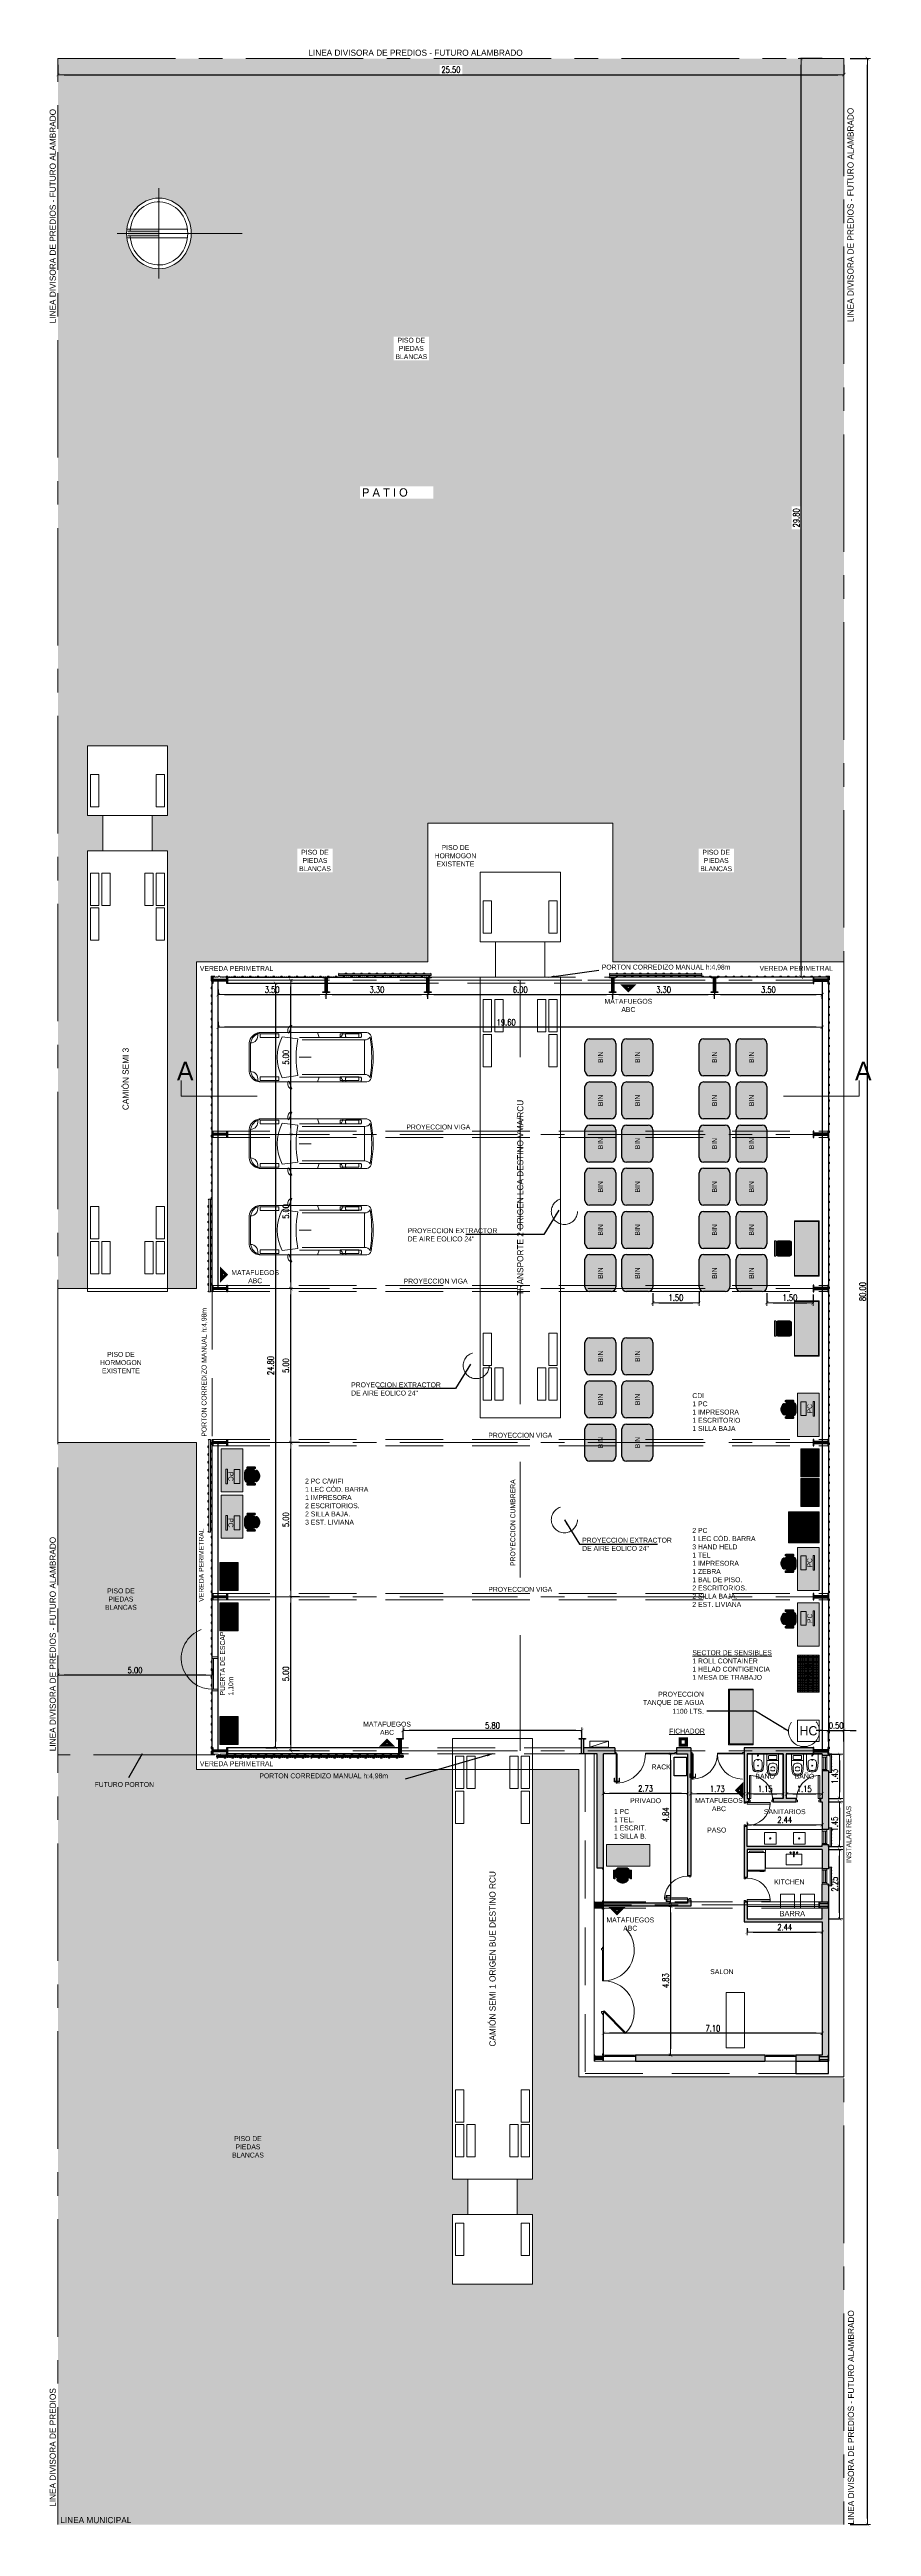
# Model space of a CAD drawing. Header units: millimetres. Extents: x 1972 to 5740, y 370 to 952.
# Drawn here: x 2701.2 to 2727.9, y 531.6 to 611.9 of the extents above; entities that cross this region are included whole.
import ezdxf

# ---------------------------------------------------------------- set-up
doc = ezdxf.new("R2010")
doc.units = ezdxf.units.MM
doc.header["$LTSCALE"] = 15
doc.linetypes.add('CENTER', pattern=[50.8, 31.75, -6.35, 6.35, -6.35])
doc.linetypes.add('DASHED2', pattern=[0.375, 0.25, -0.125])
for name, color, linetype, lineweight, true_color in [('000 - EQUIPAMIENTO', 251, 'Continuous', 0, 0x6b6b6b), ('000 ALE MOB HATCH', 8, 'Continuous', 0, 0x808080), ('000 ALE MOBILIARIO', 8, 'Continuous', 0, 0x808080), ('000 ALE PROYECCIONES', 253, 'DASHED2', 9, 0xa8a8a8)]:
    doc.layers.add(name, color=color, linetype=linetype, lineweight=lineweight, true_color=true_color)
for name, color, linetype, lineweight in [('000 ALE 00', 24, 'Continuous', 0), ('000 ALE 01', 1, 'Continuous', 9), ('000 ALE CARPINTERIAS', 32, 'Continuous', 9), ('000 ALE COTAS', 223, 'Continuous', 9), ('000 ALE HATCH MUROS', 252, 'Continuous', 0), ('000 ALE LINEA DE MODULOS', 74, 'CENTER', 0), ('000 ALE MUROS NUEVOS', 20, 'Continuous', 5), ('000 ALE TEXTO', 3, 'Continuous', 0), ('000 ALE TEXTO PLANO ARQ', 52, 'Continuous', 5), ('MUROS', 1, 'Continuous', 30), ('SOMBRAS', 95, 'Continuous', 18)]:
    doc.layers.add(name, color=color, linetype=linetype, lineweight=lineweight)
doc.layers.add('Mobiliario', color=251, linetype='Continuous')
doc.styles.add('NGPTitulos100', font='arial.ttf', dxfattribs={"height": 0.5})
doc.styles.add('RR', font='ROMANS.shx', dxfattribs={"width": 0.8})
doc.dimstyles.new('ALE cota100', dxfattribs={"dimscale": 2, "dimtxt": 0.1, "dimasz": 0.1, "dimexe": 0, "dimexo": 0.1, "dimgap": 0.03, "dimtad": 1, "dimzin": 1, "dimdsep": 46, "dimtxsty": 'RR', "dimblk1": 'COTA_N', "dimblk2": 'COTA_N', "dimsah": 1, "dimcen": 0.09, "dimclrd": 256, "dimclre": 256, "dimclrt": 256, "dimadec": 0, "dimazin": 0, "dimtfac": 1, "dimtix": 1, "dimtmove": 0, "dimatfit": 3, "dimldrblk": 'COTA_N', "dimfxl": 1, "dimtolj": 1, "dimtzin": 0, "dimarcsym": 0})
doc.dimstyles.get("Standard").update_dxf_attribs({"dimtxt": 0.18, "dimasz": 0.18, "dimexe": 0.18, "dimexo": 0.0625, "dimgap": 0.09, "dimtad": 0, "dimtih": 1, "dimtoh": 1, "dimdec": 4, "dimzin": 0, "dimdsep": 46, "dimtxsty": 'Standard', "dimcen": 0.09, "dimadec": 0, "dimazin": 0, "dimtfac": 1, "dimtdec": 4, "dimtofl": 0, "dimtmove": 0, "dimatfit": 3, "dimfxl": 1, "dimtolj": 1, "dimtzin": 0, "dimarcsym": 0})

# ---------------------------------------------------------------- blocks, each defined once
blk = doc.blocks.new('COTA_N')
for p, q in [((-1, 0), (0, 0)), ((0, 0.5), (0, -0.5))]:
    blk.add_line(p, q)
at = {"const_width": 0.065}
blk.add_lwpolyline([(0.14, 0.14), (0.28, 0.28), (0, 0), (-0.14, -0.14), (-0.28, -0.28)], dxfattribs=at)
blk = doc.blocks.new('*D145')
at = {"layer": '000 ALE COTAS', "lineweight": -2, "transparency": 16777216}
for p, q in [((2708.213, 581.643), (2708.533, 581.643)), ((2708.533, 581.443), (2708.533, 557.043)), ((2708.213, 556.843), (2708.533, 556.843))]:
    blk.add_line(p, q, dxfattribs=at)
at = {"layer": 'Defpoints', "color": 0, "transparency": 16777216}
for p in [(2708.013, 581.643), (2708.013, 556.843), (2708.533, 556.843)]:
    blk.add_point(p, dxfattribs=at)
at = {"layer": '000 ALE COTAS', "lineweight": -2, "transparency": 16777216, "xscale": 0.2, "yscale": 0.2, "zscale": 0.2}
for p, rotation in [((2708.533, 581.643), 90), ((2708.533, 556.843), 270)]:
    blk.add_blockref('COTA_N', p, dxfattribs=dict(at, rotation=rotation))
at = {"layer": '000 ALE COTAS', "transparency": 16777216, "insert": (2708.373, 569.243), "char_height": 0.2, "attachment_point": 5, "rotation": 90, "style": 'RR'}
blk.add_mtext('\\A1;24.80', dxfattribs=at)
blk = doc.blocks.new('*D146')
at = {"layer": '000 ALE COTAS', "lineweight": -2, "transparency": 16777216}
for p, q in [((2706.673, 580.399), (2706.673, 580.219)), ((2726.073, 580.219), (2706.873, 580.219)), ((2726.273, 580.399), (2726.273, 580.219))]:
    blk.add_line(p, q, dxfattribs=at)
at = {"layer": 'Defpoints', "color": 0, "transparency": 16777216}
for p in [(2706.673, 580.599), (2706.673, 580.219), (2726.273, 580.599)]:
    blk.add_point(p, dxfattribs=at)
at = {"layer": '000 ALE COTAS', "lineweight": -2, "transparency": 16777216, "xscale": 0.2, "yscale": 0.2, "zscale": 0.2, "rotation": 180}
blk.add_blockref('COTA_N', (2706.673, 580.219), dxfattribs=at)
at = {"layer": '000 ALE COTAS', "lineweight": -2, "transparency": 16777216, "xscale": 0.2, "yscale": 0.2, "zscale": 0.2}
blk.add_blockref('COTA_N', (2726.273, 580.219), dxfattribs=at)
at = {"layer": '000 ALE COTAS', "transparency": 16777216, "insert": (2716.015, 580.379), "char_height": 0.2, "attachment_point": 5, "style": 'RR'}
blk.add_mtext('\\A1;19.60', dxfattribs=at)
blk = doc.blocks.new('milp')
for p, q in [((-0.19, 0), (-0.19, -0.358)), ((0.19, 0), (-0.19, 0)), ((0.19, 0), (0.19, -0.358)), ((0.19, -0.205), (-0.19, -0.205)), ((-0.135, -0.052), (-0.135, -0.158)), ((-0.128, -0.045), (0.128, -0.045)), ((0.128, -0.165), (-0.128, -0.165)), ((-0.004, -0.685), (0.004, -0.685)), ((0, -0.288), (0, -0.288)), ((0.135, -0.052), (0.135, -0.158))]:
    blk.add_line(p, q)
for centre, radius, start, end in [((-0.016, 0.209), 0.852, 275.53148, 275.53148), ((0.016, 0.209), 0.852, 264.46852, 264.46852), ((-0.007, -0.598), 0.31, 88.7679, 88.7679), ((1.828, -0.313), 2.018, 181.27513, 184.11429), ((0.91, -0.358), 1.1, 185.19378, 192.56356), ((0.085, -0.534), 0.257, 194.3946, 202.27379), ((-0.088, -0.605), 0.0692, 202.48396, 242.94632), ((0.092, -0.428), 0.231, 155.65011, 182.46919), ((0.519, -0.438), 0.657, 180, 191.35087), ((-0.128, -0.052), 0.00689, 90, 180), ((-0.128, -0.158), 0.00689, 180, 270), ((0.433, -0.457), 0.569, 191.21633, 195.46098), ((-0.058, -0.552), 0.129, 241.53491, 251.93107), ((-0.062, -0.358), 0.0614, 150.81403, 156.1885), ((-0.087, -0.344), 0.0322, 137.04608, 150.88647), ((-0.05, -0.591), 0.0674, 194.81834, 203.00076), ((-0.084, -0.602), 0.032, 208.1129, 215.54661), ((-0.047, -0.382), 0.0878, 105.16166, 136.12054), ((-0.088, -0.605), 0.0272, 217.0799, 242.94632), ((-0.055, -0.543), 0.0975, 242.00049, 253.77432), ((-0.068, -0.577), 0.103, 253.04832, 256.78122), ((-0.044, -0.468), 0.215, 257.08087, 262.91769), ((-0.044, -0.468), 0.173, 257.15377, 262.737), ((0.007, -0.598), 0.31, 91.24919, 104.38522), ((0.016, 0.209), 0.894, 264.46852, 268.74509), ((-0.038, -0.51), 0.03, 180, 261.92569), ((0.016, 0.209), 0.852, 264.50836, 268.93722), ((-0.002, -0.456), 0.0616, 160.94675, 177.34152), ((-0.021, -0.457), 0.0446, 116.98021, 151.6052), ((0, -0.246), 0.297, 261.92568, 270), ((0, -0.508), 0.1, 90, 114.26178), ((-0.007, -0.598), 0.31, 75.61478, 88.74869), ((0, -0.508), 0.1, 65.73822, 90), ((0, -0.246), 0.297, 270, 278.07432), ((-0.016, 0.209), 0.852, 271.06278, 275.49164), ((-0.016, 0.209), 0.894, 271.26563, 275.53148), ((0.021, -0.457), 0.0446, 28.3948, 63.01979), ((0.038, -0.51), 0.03, 278.07431, 0), ((0.019, -0.457), 0.0461, 8.8018, 28.26257), ((-0.029, -0.461), 0.0948, 359.7388, 6.51956), ((0.044, -0.468), 0.173, 277.263, 282.84623), ((0.047, -0.382), 0.0878, 43.87946, 74.83834), ((0.044, -0.468), 0.215, 277.08231, 282.91913), ((0.055, -0.543), 0.0975, 286.22568, 297.99951), ((0.068, -0.577), 0.103, 283.21878, 286.95168), ((0.058, -0.552), 0.129, 288.06893, 298.46509), ((0.088, -0.605), 0.0272, 297.05368, 322.9201), ((0.084, -0.602), 0.032, 324.45339, 331.8871), ((0.087, -0.344), 0.0322, 29.11353, 42.95392), ((0.05, -0.591), 0.0674, 336.99924, 345.18166), ((0.062, -0.358), 0.0614, 23.8115, 29.18597), ((-0.433, -0.457), 0.569, 344.53902, 348.78367), ((-0.092, -0.428), 0.231, 357.53081, 24.34989), ((0.088, -0.605), 0.0692, 297.05368, 337.51604), ((-0.519, -0.438), 0.657, 348.64913, 0), ((0.128, -0.052), 0.00689, 0, 90), ((0.128, -0.158), 0.00689, 270, 0), ((-0.085, -0.534), 0.257, 337.72621, 345.6054), ((-0.91, -0.358), 1.1, 347.43644, 354.80622), ((-1.828, -0.313), 2.018, 355.88571, 358.72487)]:
    blk.add_arc(centre, radius, start, end)
blk = doc.blocks.new('mbp')
for p, q in [((-0.19, 0), (-0.19, -0.24)), ((0, 0), (-0.19, 0)), ((0, 0), (0.19, 0)), ((0.19, 0), (0.19, -0.24)), ((-0.004, -0.567), (0.004, -0.567)), ((0, -0.17), (0, -0.17))]:
    blk.add_line(p, q)
for centre, radius in [((0, -0.042), 0.0175), ((0, -0.37), 0.013)]:
    blk.add_circle(centre, radius)
for centre, radius, start, end in [((-0.016, 0.327), 0.852, 275.53148, 275.53148), ((0.016, 0.327), 0.852, 264.46852, 264.46852), ((-0.007, -0.479), 0.31, 88.7679, 88.7679), ((1.828, -0.195), 2.018, 181.27513, 184.11429), ((0.91, -0.24), 1.1, 185.19378, 192.56356), ((0.085, -0.416), 0.257, 194.3946, 202.27379), ((-0.088, -0.487), 0.0692, 202.48396, 242.94632), ((0.092, -0.31), 0.231, 155.65011, 182.46919), ((0.519, -0.32), 0.657, 180, 191.35087), ((0.433, -0.339), 0.569, 191.21633, 195.46098), ((-0.058, -0.434), 0.129, 241.53491, 251.93107), ((-0.062, -0.24), 0.0614, 150.81403, 156.1885), ((-0.087, -0.225), 0.0322, 137.04608, 150.88647), ((-0.05, -0.473), 0.0674, 194.81834, 203.00076), ((-0.084, -0.484), 0.032, 208.1129, 215.54661), ((-0.047, -0.264), 0.0878, 105.16166, 136.12054), ((-0.088, -0.487), 0.0272, 217.0799, 242.94632), ((-0.055, -0.425), 0.0975, 242.00049, 253.77432), ((-0.068, -0.459), 0.103, 253.04832, 256.78122), ((-0.044, -0.35), 0.215, 257.08087, 262.91769), ((-0.044, -0.35), 0.173, 257.15377, 262.737), ((0.058, -0.434), 0.129, 279.56099, 279.56099), ((0.007, -0.479), 0.31, 91.24919, 104.38522), ((0.016, 0.327), 0.894, 264.46852, 268.74509), ((0.016, 0.327), 0.852, 264.50836, 268.93722), ((0, -0.16), 0.0325, 201.89267, 338.10733), ((-0.007, -0.479), 0.31, 75.61478, 88.74869), ((-0.016, 0.327), 0.852, 271.06278, 275.49164), ((-0.016, 0.327), 0.894, 271.26563, 275.53148), ((0.044, -0.35), 0.173, 277.263, 282.84623), ((0.047, -0.264), 0.0878, 43.87946, 74.83834), ((0.044, -0.35), 0.215, 277.08231, 282.91913), ((0.055, -0.425), 0.0975, 286.22568, 297.99951), ((0.068, -0.459), 0.103, 283.21878, 286.95168), ((0.058, -0.434), 0.129, 288.06893, 298.46509), ((0.088, -0.487), 0.0272, 297.05368, 322.9201), ((0.084, -0.484), 0.032, 324.45339, 331.8871), ((0.087, -0.225), 0.0322, 29.11353, 42.95392), ((0.05, -0.473), 0.0674, 336.99924, 345.18166), ((0.062, -0.24), 0.0614, 23.8115, 29.18597), ((-0.433, -0.339), 0.569, 344.53902, 348.78367), ((-0.092, -0.31), 0.231, 357.53081, 24.34989), ((0.088, -0.487), 0.0692, 297.05368, 337.51604), ((-0.519, -0.32), 0.657, 348.64913, 0), ((-0.085, -0.416), 0.257, 337.72621, 345.6054), ((-0.91, -0.24), 1.1, 347.43644, 354.80622), ((-1.828, -0.195), 2.018, 355.88571, 358.72487)]:
    blk.add_arc(centre, radius, start, end)
blk = doc.blocks.new('*D83')
at = {"layer": '000 ALE COTAS', "lineweight": -2, "transparency": 16777216}
for p, q in [((2701.473, 559.401), (2701.473, 559.201)), ((2706.473, 559.401), (2706.473, 559.201)), ((2706.273, 559.201), (2701.673, 559.201))]:
    blk.add_line(p, q, dxfattribs=at)
at = {"layer": 'Defpoints', "color": 0, "transparency": 16777216}
for p in [(2701.473, 559.201), (2701.473, 559.201), (2706.473, 559.201)]:
    blk.add_point(p, dxfattribs=at)
at = {"layer": '000 ALE COTAS', "lineweight": -2, "transparency": 16777216, "xscale": 0.2, "yscale": 0.2, "zscale": 0.2, "rotation": 180}
blk.add_blockref('COTA_N', (2701.473, 559.201), dxfattribs=at)
at = {"layer": '000 ALE COTAS', "lineweight": -2, "transparency": 16777216, "xscale": 0.2, "yscale": 0.2, "zscale": 0.2}
blk.add_blockref('COTA_N', (2706.473, 559.201), dxfattribs=at)
at = {"layer": '000 ALE COTAS', "transparency": 16777216, "insert": (2703.973, 559.361), "char_height": 0.2, "attachment_point": 5, "style": 'RR'}
blk.add_mtext('\\A1;5.00', dxfattribs=at)
blk = doc.blocks.new('*D84')
at = {"layer": '000 ALE COTAS', "lineweight": -2, "transparency": 16777216}
for p, q in [((2712.673, 557.143), (2712.673, 557.405)), ((2718.273, 557.405), (2712.873, 557.405)), ((2718.473, 557.143), (2718.473, 557.405))]:
    blk.add_line(p, q, dxfattribs=at)
at = {"layer": 'Defpoints', "color": 0, "transparency": 16777216}
for p in [(2712.673, 557.405), (2712.673, 556.943), (2718.473, 556.943)]:
    blk.add_point(p, dxfattribs=at)
at = {"layer": '000 ALE COTAS', "lineweight": -2, "transparency": 16777216, "xscale": 0.2, "yscale": 0.2, "zscale": 0.2, "rotation": 180}
blk.add_blockref('COTA_N', (2712.673, 557.405), dxfattribs=at)
at = {"layer": '000 ALE COTAS', "lineweight": -2, "transparency": 16777216, "xscale": 0.2, "yscale": 0.2, "zscale": 0.2}
blk.add_blockref('COTA_N', (2718.473, 557.405), dxfattribs=at)
at = {"layer": '000 ALE COTAS', "transparency": 16777216, "insert": (2715.573, 557.565), "char_height": 0.2, "attachment_point": 5, "style": 'RR'}
blk.add_mtext('\\A1;5.80', dxfattribs=at)
blk = doc.blocks.new('*D88')
at = {"layer": '000 ALE COTAS', "lineweight": -2, "transparency": 16777216}
for p, q in [((2709.315, 561.743), (2709.026, 561.743)), ((2709.026, 556.943), (2709.026, 561.543)), ((2709.315, 556.743), (2709.026, 556.743))]:
    blk.add_line(p, q, dxfattribs=at)
at = {"layer": 'Defpoints', "color": 0, "transparency": 16777216}
for p in [(2709.026, 561.743), (2709.515, 561.743), (2709.515, 556.743)]:
    blk.add_point(p, dxfattribs=at)
at = {"layer": '000 ALE COTAS', "lineweight": -2, "transparency": 16777216, "xscale": 0.2, "yscale": 0.2, "zscale": 0.2}
for p, rotation in [((2709.026, 561.743), 90), ((2709.026, 556.743), 270)]:
    blk.add_blockref('COTA_N', p, dxfattribs=dict(at, rotation=rotation))
at = {"layer": '000 ALE COTAS', "transparency": 16777216, "insert": (2708.866, 559.243), "char_height": 0.2, "attachment_point": 5, "rotation": 90, "style": 'RR'}
blk.add_mtext('\\A1;5.00', dxfattribs=at)
blk = doc.blocks.new('*D89')
at = {"layer": '000 ALE COTAS', "lineweight": -2, "transparency": 16777216}
for p, q in [((2709.315, 566.743), (2709.026, 566.743)), ((2709.026, 561.943), (2709.026, 566.543)), ((2709.315, 561.743), (2709.026, 561.743))]:
    blk.add_line(p, q, dxfattribs=at)
at = {"layer": 'Defpoints', "color": 0, "transparency": 16777216}
for p in [(2709.026, 566.743), (2709.515, 566.743), (2709.515, 561.743)]:
    blk.add_point(p, dxfattribs=at)
at = {"layer": '000 ALE COTAS', "lineweight": -2, "transparency": 16777216, "xscale": 0.2, "yscale": 0.2, "zscale": 0.2}
for p, rotation in [((2709.026, 566.743), 90), ((2709.026, 561.743), 270)]:
    blk.add_blockref('COTA_N', p, dxfattribs=dict(at, rotation=rotation))
at = {"layer": '000 ALE COTAS', "transparency": 16777216, "insert": (2708.866, 564.243), "char_height": 0.2, "attachment_point": 5, "rotation": 90, "style": 'RR'}
blk.add_mtext('\\A1;5.00', dxfattribs=at)
blk = doc.blocks.new('*D90')
at = {"layer": '000 ALE COTAS', "lineweight": -2, "transparency": 16777216}
for p, q in [((2709.092, 571.743), (2709.026, 571.743)), ((2709.026, 566.943), (2709.026, 571.543)), ((2709.092, 566.743), (2709.026, 566.743))]:
    blk.add_line(p, q, dxfattribs=at)
at = {"layer": 'Defpoints', "color": 0, "transparency": 16777216}
for p in [(2709.026, 571.743), (2709.292, 571.743), (2709.292, 566.743)]:
    blk.add_point(p, dxfattribs=at)
at = {"layer": '000 ALE COTAS', "lineweight": -2, "transparency": 16777216, "xscale": 0.2, "yscale": 0.2, "zscale": 0.2}
for p, rotation in [((2709.026, 571.743), 90), ((2709.026, 566.743), 270)]:
    blk.add_blockref('COTA_N', p, dxfattribs=dict(at, rotation=rotation))
at = {"layer": '000 ALE COTAS', "transparency": 16777216, "insert": (2708.866, 569.243), "char_height": 0.2, "attachment_point": 5, "rotation": 90, "style": 'RR'}
blk.add_mtext('\\A1;5.00', dxfattribs=at)
blk = doc.blocks.new('*D91')
at = {"layer": '000 ALE COTAS', "lineweight": -2, "transparency": 16777216}
for p, q in [((2726.273, 557.405), (2726.073, 557.405)), ((2726.473, 557.043), (2726.473, 557.405)), ((2726.473, 557.405), (2726.973, 557.405)), ((2726.973, 557.043), (2726.973, 557.405)), ((2727.173, 557.405), (2727.373, 557.405))]:
    blk.add_line(p, q, dxfattribs=at)
at = {"layer": 'Defpoints', "color": 0, "transparency": 16777216}
for p in [(2726.973, 557.405), (2726.473, 556.843), (2726.973, 556.843)]:
    blk.add_point(p, dxfattribs=at)
at = {"layer": '000 ALE COTAS', "lineweight": -2, "transparency": 16777216, "xscale": 0.2, "yscale": 0.2, "zscale": 0.2}
blk.add_blockref('COTA_N', (2726.473, 557.405), dxfattribs=at)
at = {"layer": '000 ALE COTAS', "lineweight": -2, "transparency": 16777216, "xscale": 0.2, "yscale": 0.2, "zscale": 0.2, "rotation": 180}
blk.add_blockref('COTA_N', (2726.973, 557.405), dxfattribs=at)
at = {"layer": '000 ALE COTAS', "transparency": 16777216, "insert": (2726.723, 557.565), "char_height": 0.2, "attachment_point": 5, "style": 'RR'}
blk.add_mtext('\\A1;0.50', dxfattribs=at)
blk = doc.blocks.new('*D92')
at = {"layer": '000 ALE COTAS', "lineweight": -2, "transparency": 16777216}
for p, q in [((2719.173, 547.533), (2719.173, 547.583)), ((2726.073, 547.583), (2719.373, 547.583)), ((2726.273, 547.533), (2726.273, 547.583))]:
    blk.add_line(p, q, dxfattribs=at)
at = {"layer": 'Defpoints', "color": 0, "transparency": 16777216}
for p in [(2719.173, 547.583), (2719.173, 547.333), (2726.273, 547.333)]:
    blk.add_point(p, dxfattribs=at)
at = {"layer": '000 ALE COTAS', "lineweight": -2, "transparency": 16777216, "xscale": 0.2, "yscale": 0.2, "zscale": 0.2, "rotation": 180.0000000000009}
blk.add_blockref('COTA_N', (2719.173, 547.583), dxfattribs=at)
at = {"layer": '000 ALE COTAS', "lineweight": -2, "transparency": 16777216, "xscale": 0.2, "yscale": 0.2, "zscale": 0.2}
blk.add_blockref('COTA_N', (2726.273, 547.583), dxfattribs=at)
at = {"layer": '000 ALE COTAS', "transparency": 16777216, "insert": (2722.723, 547.743), "char_height": 0.2, "attachment_point": 5, "style": 'RR'}
blk.add_mtext('\\A1;7.10', dxfattribs=at)
blk = doc.blocks.new('*D93')
at = {"layer": '000 ALE COTAS', "lineweight": -2, "transparency": 16777216}
for p, q in [((2721.289, 551.703), (2721.352, 551.703)), ((2721.352, 551.503), (2721.352, 547.073)), ((2721.289, 546.873), (2721.352, 546.873))]:
    blk.add_line(p, q, dxfattribs=at)
at = {"layer": 'Defpoints', "color": 0, "transparency": 16777216}
for p in [(2721.489, 551.703), (2721.352, 546.873), (2721.489, 546.873)]:
    blk.add_point(p, dxfattribs=at)
at = {"layer": '000 ALE COTAS', "lineweight": -2, "transparency": 16777216, "xscale": 0.2, "yscale": 0.2, "zscale": 0.2}
for p, rotation in [((2721.352, 551.703), 90), ((2721.352, 546.873), 270)]:
    blk.add_blockref('COTA_N', p, dxfattribs=dict(at, rotation=rotation))
at = {"layer": '000 ALE COTAS', "transparency": 16777216, "insert": (2721.192, 549.288), "char_height": 0.2, "attachment_point": 5, "rotation": 90, "style": 'RR'}
blk.add_mtext('\\A1;4.83', dxfattribs=at)
blk = doc.blocks.new('heladera')
for p, q in [((0, 0.65), (0, 0)), ((0.63, 0.65), (0, 0.65)), ((0, 0.03), (0.63, 0.03)), ((0, 0), (0.63, 0)), ((0.07, 0.65), (0.07, 0.7)), ((0.07, 0.7), (0.56, 0.7)), ((0.56, 0.7), (0.56, 0.65)), ((0.63, 0), (0.63, 0.65)), ((0.049, 0), (0.049, -0.022)), ((0.049, -0.022), (0.195, -0.022)), ((0.195, -0.022), (0.195, 0))]:
    blk.add_line(p, q)
blk = doc.blocks.new('*D85')
at = {"layer": '000 ALE COTAS', "lineweight": -2, "transparency": 16777216}
for p, q in [((2721.289, 556.643), (2721.352, 556.643)), ((2721.352, 556.443), (2721.352, 552.003)), ((2721.289, 551.803), (2721.352, 551.803))]:
    blk.add_line(p, q, dxfattribs=at)
at = {"layer": 'Defpoints', "color": 0, "transparency": 16777216}
for p in [(2721.489, 556.643), (2721.352, 551.803), (2721.489, 551.803)]:
    blk.add_point(p, dxfattribs=at)
at = {"layer": '000 ALE COTAS', "lineweight": -2, "transparency": 16777216, "xscale": 0.2, "yscale": 0.2, "zscale": 0.2}
for p, rotation in [((2721.352, 556.643), 90), ((2721.352, 551.803), 270)]:
    blk.add_blockref('COTA_N', p, dxfattribs=dict(at, rotation=rotation))
at = {"layer": '000 ALE COTAS', "transparency": 16777216, "insert": (2721.192, 554.668), "char_height": 0.2, "attachment_point": 5, "rotation": 90, "style": 'RR'}
blk.add_mtext('\\A1;4.84', dxfattribs=at)
blk = doc.blocks.new('*D86')
at = {"layer": '000 ALE COTAS', "lineweight": -2, "transparency": 16777216}
for p, q in [((2723.833, 554.393), (2723.833, 554.343)), ((2724.033, 554.343), (2726.073, 554.343)), ((2726.273, 554.393), (2726.273, 554.343))]:
    blk.add_line(p, q, dxfattribs=at)
at = {"layer": 'Defpoints', "color": 0, "transparency": 16777216}
for p in [(2723.833, 554.193), (2726.273, 554.343), (2726.273, 554.193)]:
    blk.add_point(p, dxfattribs=at)
at = {"layer": '000 ALE COTAS', "lineweight": -2, "transparency": 16777216, "xscale": 0.2, "yscale": 0.2, "zscale": 0.2, "rotation": 180}
blk.add_blockref('COTA_N', (2723.833, 554.343), dxfattribs=at)
at = {"layer": '000 ALE COTAS', "lineweight": -2, "transparency": 16777216, "xscale": 0.2, "yscale": 0.2, "zscale": 0.2}
blk.add_blockref('COTA_N', (2726.273, 554.343), dxfattribs=at)
at = {"layer": '000 ALE COTAS', "transparency": 16777216, "insert": (2725.053, 554.503), "char_height": 0.2, "attachment_point": 5, "style": 'RR'}
blk.add_mtext('\\A1;2.44', dxfattribs=at)
blk = doc.blocks.new('*D87')
at = {"layer": '000 ALE COTAS', "lineweight": -2, "transparency": 16777216}
for p, q in [((2722.003, 555.399), (2722.003, 555.349)), ((2723.533, 555.349), (2722.203, 555.349)), ((2723.733, 555.399), (2723.733, 555.349))]:
    blk.add_line(p, q, dxfattribs=at)
at = {"layer": 'Defpoints', "color": 0, "transparency": 16777216}
for p in [(2722.003, 555.349), (2722.003, 555.199), (2723.733, 555.199)]:
    blk.add_point(p, dxfattribs=at)
at = {"layer": '000 ALE COTAS', "lineweight": -2, "transparency": 16777216, "xscale": 0.2, "yscale": 0.2, "zscale": 0.2, "rotation": 180}
blk.add_blockref('COTA_N', (2722.003, 555.349), dxfattribs=at)
at = {"layer": '000 ALE COTAS', "lineweight": -2, "transparency": 16777216, "xscale": 0.2, "yscale": 0.2, "zscale": 0.2}
blk.add_blockref('COTA_N', (2723.733, 555.349), dxfattribs=at)
at = {"layer": '000 ALE COTAS', "transparency": 16777216, "insert": (2722.868, 555.509), "char_height": 0.2, "attachment_point": 5, "style": 'RR'}
blk.add_mtext('\\A1;1.73', dxfattribs=at)
blk = doc.blocks.new('NORTE3')
for p, q in [((-0.111, 0.904), (-0.111, -0.807)), ((-0.058, 0.872), (-0.058, 0)), ((0, 1.174), (0, -2.344)), ((0.058, 0.872), (0.058, 0)), ((0.111, 0.904), (0.111, -0.807)), ((-1.166, 0), (1.166, 0))]:
    blk.add_line(p, q)
at = {"const_width": 0.0778}
blk.add_lwpolyline([(-0.911, 0, 1), (0.911, 0, 1)], format="xyb", close=True, dxfattribs=at)
blk.add_arc((0, 0), 0.815, 94.06081, 85.93919)
blk.add_solid([(-0.058, 0), (0.058, 0), (-0.058, 0.872), (0.058, 0.872)])
blk = doc.blocks.new('*D98')
at = {"layer": '000 ALE COTAS', "lineweight": -2, "transparency": 16777216}
for p, q in [((2723.833, 550.993), (2723.833, 550.861)), ((2724.033, 550.861), (2726.073, 550.861)), ((2726.273, 550.993), (2726.273, 550.861))]:
    blk.add_line(p, q, dxfattribs=at)
at = {"layer": 'Defpoints', "color": 0, "transparency": 16777216}
for p in [(2723.833, 551.193), (2726.273, 551.193), (2726.273, 550.861)]:
    blk.add_point(p, dxfattribs=at)
at = {"layer": '000 ALE COTAS', "lineweight": -2, "transparency": 16777216, "xscale": 0.2, "yscale": 0.2, "zscale": 0.2, "rotation": 180}
blk.add_blockref('COTA_N', (2723.833, 550.861), dxfattribs=at)
at = {"layer": '000 ALE COTAS', "lineweight": -2, "transparency": 16777216, "xscale": 0.2, "yscale": 0.2, "zscale": 0.2}
blk.add_blockref('COTA_N', (2726.273, 550.861), dxfattribs=at)
at = {"layer": '000 ALE COTAS', "transparency": 16777216, "insert": (2725.053, 551.021), "char_height": 0.2, "attachment_point": 5, "style": 'RR'}
blk.add_mtext('\\A1;2.44', dxfattribs=at)
blk = doc.blocks.new('*D270')
at = {"layer": '000 ALE COTAS', "lineweight": -2, "transparency": 16777216}
for p, q in [((2701.473, 611.443), (2701.473, 611.121)), ((2701.673, 611.121), (2726.773, 611.121)), ((2726.973, 611.443), (2726.973, 611.121))]:
    blk.add_line(p, q, dxfattribs=at)
at = {"layer": 'Defpoints', "color": 0, "transparency": 16777216}
for p in [(2701.473, 611.643), (2726.973, 611.643), (2726.973, 611.121)]:
    blk.add_point(p, dxfattribs=at)
at = {"layer": '000 ALE COTAS', "lineweight": -2, "transparency": 16777216, "xscale": 0.2, "yscale": 0.2, "zscale": 0.2, "rotation": 180}
blk.add_blockref('COTA_N', (2701.473, 611.121), dxfattribs=at)
at = {"layer": '000 ALE COTAS', "lineweight": -2, "transparency": 16777216, "xscale": 0.2, "yscale": 0.2, "zscale": 0.2}
blk.add_blockref('COTA_N', (2726.973, 611.121), dxfattribs=at)
at = {"layer": '000 ALE COTAS', "transparency": 16777216, "insert": (2714.223, 611.281), "char_height": 0.2, "attachment_point": 5, "style": 'RR'}
blk.add_mtext('\\A1;25.50', dxfattribs=at)
blk = doc.blocks.new('*D271')
at = {"layer": '000 ALE COTAS', "lineweight": -2, "transparency": 16777216}
for p, q in [((2726.273, 611.643), (2725.59, 611.643)), ((2725.59, 582.043), (2725.59, 611.443)), ((2726.273, 581.843), (2725.59, 581.843))]:
    blk.add_line(p, q, dxfattribs=at)
at = {"layer": 'Defpoints', "color": 0, "transparency": 16777216}
for p in [(2725.59, 611.643), (2726.473, 611.643), (2726.473, 581.843)]:
    blk.add_point(p, dxfattribs=at)
at = {"layer": '000 ALE COTAS', "lineweight": -2, "transparency": 16777216, "xscale": 0.2, "yscale": 0.2, "zscale": 0.2}
for p, rotation in [((2725.59, 611.643), 90), ((2725.59, 581.843), 270)]:
    blk.add_blockref('COTA_N', p, dxfattribs=dict(at, rotation=rotation))
at = {"layer": '000 ALE COTAS', "transparency": 16777216, "insert": (2725.43, 596.743), "char_height": 0.2, "attachment_point": 5, "rotation": 90, "style": 'RR'}
blk.add_mtext('\\A1;29.80', dxfattribs=at)
blk = doc.blocks.new('*D303')
at = {"layer": '000 ALE COTAS', "lineweight": -2, "transparency": 16777216}
for p, q in [((2720.773, 571.593), (2720.773, 571.283)), ((2722.273, 571.643), (2722.273, 571.283)), ((2720.973, 571.283), (2722.073, 571.283))]:
    blk.add_line(p, q, dxfattribs=at)
at = {"layer": 'Defpoints', "color": 0, "transparency": 16777216}
for p in [(2720.773, 571.793), (2722.273, 571.843), (2722.273, 571.283)]:
    blk.add_point(p, dxfattribs=at)
at = {"layer": '000 ALE COTAS', "lineweight": -2, "transparency": 16777216, "xscale": 0.2, "yscale": 0.2, "zscale": 0.2, "rotation": 180}
blk.add_blockref('COTA_N', (2720.773, 571.283), dxfattribs=at)
at = {"layer": '000 ALE COTAS', "lineweight": -2, "transparency": 16777216, "xscale": 0.2, "yscale": 0.2, "zscale": 0.2}
blk.add_blockref('COTA_N', (2722.273, 571.283), dxfattribs=at)
at = {"layer": '000 ALE COTAS', "transparency": 16777216, "insert": (2721.523, 571.443), "char_height": 0.2, "attachment_point": 5, "style": 'RR'}
blk.add_mtext('\\A1;1.50', dxfattribs=at)
blk = doc.blocks.new('*D304')
at = {"layer": '000 ALE COTAS', "lineweight": -2, "transparency": 16777216}
for p, q in [((2724.473, 571.593), (2724.473, 571.283)), ((2725.973, 571.543), (2725.973, 571.283)), ((2724.673, 571.283), (2725.773, 571.283))]:
    blk.add_line(p, q, dxfattribs=at)
at = {"layer": 'Defpoints', "color": 0, "transparency": 16777216}
for p in [(2724.473, 571.793), (2725.973, 571.743), (2725.973, 571.283)]:
    blk.add_point(p, dxfattribs=at)
at = {"layer": '000 ALE COTAS', "lineweight": -2, "transparency": 16777216, "xscale": 0.2, "yscale": 0.2, "zscale": 0.2, "rotation": 180}
blk.add_blockref('COTA_N', (2724.473, 571.283), dxfattribs=at)
at = {"layer": '000 ALE COTAS', "lineweight": -2, "transparency": 16777216, "xscale": 0.2, "yscale": 0.2, "zscale": 0.2}
blk.add_blockref('COTA_N', (2725.973, 571.283), dxfattribs=at)
at = {"layer": '000 ALE COTAS', "transparency": 16777216, "insert": (2725.223, 571.443), "char_height": 0.2, "attachment_point": 5, "style": 'RR'}
blk.add_mtext('\\A1;1.50', dxfattribs=at)
blk = doc.blocks.new('A$C6E4A3011')
for p, q in [((0.176, 0.57), (0.176, 0.55)), ((0.176, 0.02), (0.176, 0.04)), ((0.196, 0.59), (0.436, 0.59)), ((0.196, 0.53), (0.436, 0.53)), ((0.196, 0.06), (0.436, 0.06)), ((0.456, 0.57), (0.456, 0.55)), ((0.456, 0.02), (0.456, 0.04)), ((0.196, 0), (0.436, 0))]:
    blk.add_line(p, q)
blk.add_lwpolyline([(0.318, 0.52), (0.218, 0.52, 0.414214), (0.098, 0.4), (0.098, 0.19, 0.414214), (0.218, 0.07), (0.318, 0.07, 0.414214), (0.518, 0.27), (0.518, 0.32, 0.414214)], format="xyb", close=True)
for points in [[(0.528, 0.295), (0.528, 0.32, 0.178789), (0.477, 0.457)], [(0.528, 0.295), (0.528, 0.27, -0.178789), (0.477, 0.133)], [(0.598, 0.295), (0.598, 0.32, 0.207449), (0.5, 0.479)], [(0.598, 0.295), (0.598, 0.27, -0.207449), (0.5, 0.111)]]:
    blk.add_lwpolyline(points, format="xyb")
for centre, radius, start, end in [((0.196, 0.57), 0.02, 90, 180), ((0.196, 0.55), 0.02, 180, 270), ((0.196, 0.04), 0.02, 90, 180), ((0.196, 0.02), 0.02, 180, 270), ((0.436, 0.57), 0.02, 0, 90), ((0.436, 0.55), 0.02, 270, 0), ((0.436, 0.04), 0.02, 0, 90), ((0.436, 0.02), 0.02, 270, 0), ((0.492, 0.464), 0.0169, 62.97951, 207.87245), ((0.492, 0.126), 0.0169, 152.12755, 297.02049)]:
    blk.add_arc(centre, radius, start, end)
blk = doc.blocks.new('1.4x0.7')
blk.add_lwpolyline([(-1.4, 0), (0, 0), (0, 0.7), (-1.4, 0.7), (-1.4, 0)])
at = {"extrusion": (0, 0, -1), "zscale": -1, "rotation": 270}
blk.add_blockref('A$C6E4A3011', (0.586, 0.048), dxfattribs=at)
blk = doc.blocks.new('BIND')
at = {"layer": 'Mobiliario'}
for p, q in [((275629.349, 112303.278), (275629.349, 112303.978)), ((275629.499, 112304.128), (275630.399, 112304.128)), ((275630.549, 112303.978), (275630.549, 112303.278)), ((275630.399, 112303.128), (275629.499, 112303.128))]:
    blk.add_line(p, q, dxfattribs=at)
for centre, start, end in [((275629.499, 112303.978), 90, 180), ((275630.399, 112303.978), 0, 90), ((275629.499, 112303.278), 180, 270), ((275630.399, 112303.278), 270, 0)]:
    blk.add_arc(centre, 0.15, start, end, dxfattribs=at)
blk = doc.blocks.new('MESA DE TRABAJO')
for points in [[(1.8, 0.8), (0, 0.8), (0, 0), (1.8, 0), (1.8, 0.8)], [(0, 0), (0.025, 0), (0.025, 0.775), (1.775, 0.775), (1.775, 0), (1.8, 0)]]:
    blk.add_lwpolyline(points)
blk = doc.blocks.new('IRI-OCASA-Layout R 9$1$OCA_SILLA-12')
for p, q in [((0.055, 0.05), (0.055, 0.448)), ((0.105, 0.498), (0.502, 0.498)), ((0.502, 0), (0.105, 0)), ((0.552, 0.448), (0.552, 0.05))]:
    blk.add_line(p, q)
blk.add_lwpolyline([(0, 0), (0, 0.498), (0.043, 0.498), (0.043, 0)], close=True)
for centre, start, end in [((0.105, 0.448), 90, 180), ((0.105, 0.05), 180, 270), ((0.502, 0.448), 0, 90), ((0.502, 0.05), 270, 0)]:
    blk.add_arc(centre, 0.05, start, end)
blk = doc.blocks.new('camion castelo')
for p, q in [((0, -1.3), (0, 1.3)), ((2.265, 1.3), (0, 1.3)), ((2.265, 1.3), (2.265, -1.3)), ((17.71, 1.3), (3.41, 1.3)), ((3.41, 1.3), (3.41, -1.3)), ((17.71, -1.3), (17.71, 1.3)), ((2.265, 0.8), (3.41, 0.8)), ((2.265, -0.8), (3.41, -0.8)), ((0, -1.3), (2.265, -1.3)), ((3.41, -1.3), (17.71, -1.3))]:
    blk.add_line(p, q)
for points in [[(1.985, 0.93), (1.985, 1.2), (0.935, 1.2), (0.935, 0.93)], [(5.185, 0.93), (5.185, 1.2), (4.135, 1.2), (4.135, 0.93)], [(5.185, 0.56), (5.185, 0.83), (4.135, 0.83), (4.135, 0.56)], [(6.315, 0.93), (6.315, 1.2), (5.265, 1.2), (5.265, 0.93)], [(16.004, 0.93), (16.004, 1.2), (14.954, 1.2), (14.954, 0.93)], [(17.134, 0.93), (17.134, 1.2), (16.084, 1.2), (16.084, 0.93)], [(17.134, 0.56), (17.134, 0.83), (16.084, 0.83), (16.084, 0.56)], [(5.185, -0.56), (5.185, -0.83), (4.135, -0.83), (4.135, -0.56)], [(17.134, -0.56), (17.134, -0.83), (16.084, -0.83), (16.084, -0.56)], [(1.985, -0.93), (1.985, -1.2), (0.935, -1.2), (0.935, -0.93)], [(5.185, -0.93), (5.185, -1.2), (4.135, -1.2), (4.135, -0.93)], [(6.315, -0.93), (6.315, -1.2), (5.265, -1.2), (5.265, -0.93)], [(16.004, -0.93), (16.004, -1.2), (14.954, -1.2), (14.954, -0.93)], [(17.134, -0.93), (17.134, -1.2), (16.084, -1.2), (16.084, -0.93)]]:
    blk.add_lwpolyline(points, close=True)
blk = doc.blocks.new('*D314')
at = {"layer": '000 ALE COTAS', "lineweight": -2, "transparency": 16777216}
for p, q in [((2725.113, 555.393), (2725.113, 555.349)), ((2725.313, 555.349), (2726.063, 555.349)), ((2726.263, 555.393), (2726.263, 555.349))]:
    blk.add_line(p, q, dxfattribs=at)
at = {"layer": 'Defpoints', "color": 0, "transparency": 16777216}
for p in [(2726.263, 555.349), (2725.113, 555.193), (2726.263, 555.193)]:
    blk.add_point(p, dxfattribs=at)
at = {"layer": '000 ALE COTAS', "lineweight": -2, "transparency": 16777216, "xscale": 0.2, "yscale": 0.2, "zscale": 0.2, "rotation": 180}
blk.add_blockref('COTA_N', (2725.113, 555.349), dxfattribs=at)
at = {"layer": '000 ALE COTAS', "lineweight": -2, "transparency": 16777216, "xscale": 0.2, "yscale": 0.2, "zscale": 0.2}
blk.add_blockref('COTA_N', (2726.263, 555.349), dxfattribs=at)
at = {"layer": '000 ALE COTAS', "transparency": 16777216, "insert": (2725.688, 555.509), "char_height": 0.2, "attachment_point": 5, "style": 'RR'}
blk.add_mtext('\\A1;1.15', dxfattribs=at)
blk = doc.blocks.new('*D315')
at = {"layer": '000 ALE COTAS', "lineweight": -2, "transparency": 16777216}
for p, q in [((2723.843, 555.393), (2723.843, 555.349)), ((2724.043, 555.349), (2724.793, 555.349)), ((2724.993, 555.393), (2724.993, 555.349))]:
    blk.add_line(p, q, dxfattribs=at)
at = {"layer": 'Defpoints', "color": 0, "transparency": 16777216}
for p in [(2724.993, 555.349), (2723.843, 555.193), (2724.993, 555.193)]:
    blk.add_point(p, dxfattribs=at)
at = {"layer": '000 ALE COTAS', "lineweight": -2, "transparency": 16777216, "xscale": 0.2, "yscale": 0.2, "zscale": 0.2, "rotation": 180}
blk.add_blockref('COTA_N', (2723.843, 555.349), dxfattribs=at)
at = {"layer": '000 ALE COTAS', "lineweight": -2, "transparency": 16777216, "xscale": 0.2, "yscale": 0.2, "zscale": 0.2}
blk.add_blockref('COTA_N', (2724.993, 555.349), dxfattribs=at)
at = {"layer": '000 ALE COTAS', "transparency": 16777216, "insert": (2724.418, 555.509), "char_height": 0.2, "attachment_point": 5, "style": 'RR'}
blk.add_mtext('\\A1;1.15', dxfattribs=at)
blk = doc.blocks.new('*D316')
at = {"layer": '000 ALE COTAS', "lineweight": -2, "transparency": 16777216}
for p, q in [((2726.463, 556.633), (2726.834, 556.633)), ((2726.834, 556.433), (2726.834, 555.403)), ((2726.463, 555.203), (2726.834, 555.203))]:
    blk.add_line(p, q, dxfattribs=at)
at = {"layer": 'Defpoints', "color": 0, "transparency": 16777216}
for p in [(2726.263, 556.633), (2726.263, 555.203), (2726.834, 555.203)]:
    blk.add_point(p, dxfattribs=at)
at = {"layer": '000 ALE COTAS', "lineweight": -2, "transparency": 16777216, "xscale": 0.2, "yscale": 0.2, "zscale": 0.2}
for p, rotation in [((2726.834, 556.633), 90), ((2726.834, 555.203), 270)]:
    blk.add_blockref('COTA_N', p, dxfattribs=dict(at, rotation=rotation))
at = {"layer": '000 ALE COTAS', "transparency": 16777216, "insert": (2726.674, 555.918), "char_height": 0.2, "attachment_point": 5, "rotation": 90, "style": 'RR'}
blk.add_mtext('\\A1;1.43', dxfattribs=at)
blk = doc.blocks.new('*D317')
at = {"layer": '000 ALE COTAS', "lineweight": -2, "transparency": 16777216}
for p, q in [((2726.473, 555.093), (2726.834, 555.093)), ((2726.834, 554.893), (2726.834, 553.843)), ((2726.463, 553.643), (2726.834, 553.643))]:
    blk.add_line(p, q, dxfattribs=at)
at = {"layer": 'Defpoints', "color": 0, "transparency": 16777216}
for p in [(2726.273, 555.093), (2726.263, 553.643), (2726.834, 553.643)]:
    blk.add_point(p, dxfattribs=at)
at = {"layer": '000 ALE COTAS', "lineweight": -2, "transparency": 16777216, "xscale": 0.2, "yscale": 0.2, "zscale": 0.2}
for p, rotation in [((2726.834, 555.093), 90), ((2726.834, 553.643), 270)]:
    blk.add_blockref('COTA_N', p, dxfattribs=dict(at, rotation=rotation))
at = {"layer": '000 ALE COTAS', "transparency": 16777216, "insert": (2726.674, 554.368), "char_height": 0.2, "attachment_point": 5, "rotation": 90, "style": 'RR'}
blk.add_mtext('\\A1;1.45', dxfattribs=at)
blk = doc.blocks.new('*D318')
at = {"layer": '000 ALE COTAS', "lineweight": -2, "transparency": 16777216}
for p, q in [((2726.473, 553.543), (2726.834, 553.543)), ((2726.834, 551.493), (2726.834, 553.343)), ((2726.473, 551.293), (2726.834, 551.293))]:
    blk.add_line(p, q, dxfattribs=at)
at = {"layer": 'Defpoints', "color": 0, "transparency": 16777216}
for p in [(2726.273, 553.543), (2726.834, 553.543), (2726.273, 551.293)]:
    blk.add_point(p, dxfattribs=at)
at = {"layer": '000 ALE COTAS', "lineweight": -2, "transparency": 16777216, "xscale": 0.2, "yscale": 0.2, "zscale": 0.2}
for p, rotation in [((2726.834, 553.543), 90), ((2726.834, 551.293), 270)]:
    blk.add_blockref('COTA_N', p, dxfattribs=dict(at, rotation=rotation))
at = {"layer": '000 ALE COTAS', "transparency": 16777216, "insert": (2726.674, 552.418), "char_height": 0.2, "attachment_point": 5, "rotation": 90, "style": 'RR'}
blk.add_mtext('\\A1;2.25', dxfattribs=at)
blk = doc.blocks.new('*D319')
at = {"layer": '000 ALE COTAS', "lineweight": -2, "transparency": 16777216}
for p, q in [((2719.173, 555.399), (2719.173, 555.363)), ((2721.703, 555.363), (2719.373, 555.363)), ((2721.903, 555.399), (2721.903, 555.363))]:
    blk.add_line(p, q, dxfattribs=at)
at = {"layer": 'Defpoints', "color": 0, "transparency": 16777216}
for p in [(2719.173, 555.363), (2719.173, 555.199), (2721.903, 555.199)]:
    blk.add_point(p, dxfattribs=at)
at = {"layer": '000 ALE COTAS', "lineweight": -2, "transparency": 16777216, "xscale": 0.2, "yscale": 0.2, "zscale": 0.2, "rotation": 180}
blk.add_blockref('COTA_N', (2719.173, 555.363), dxfattribs=at)
at = {"layer": '000 ALE COTAS', "lineweight": -2, "transparency": 16777216, "xscale": 0.2, "yscale": 0.2, "zscale": 0.2}
blk.add_blockref('COTA_N', (2721.903, 555.363), dxfattribs=at)
at = {"layer": '000 ALE COTAS', "transparency": 16777216, "insert": (2720.538, 555.523), "char_height": 0.2, "attachment_point": 5, "style": 'RR'}
blk.add_mtext('\\A1;2.73', dxfattribs=at)
blk = doc.blocks.new('*D320')
at = {"layer": '000 ALE COTAS', "lineweight": -2, "transparency": 16777216}
for p, q in [((2706.673, 581.443), (2706.673, 581.278)), ((2706.873, 581.278), (2709.973, 581.278)), ((2710.173, 581.143), (2710.173, 581.278))]:
    blk.add_line(p, q, dxfattribs=at)
at = {"layer": 'Defpoints', "color": 0, "transparency": 16777216}
for p in [(2706.673, 581.643), (2710.173, 581.343), (2710.173, 581.278)]:
    blk.add_point(p, dxfattribs=at)
at = {"layer": '000 ALE COTAS', "lineweight": -2, "transparency": 16777216, "xscale": 0.2, "yscale": 0.2, "zscale": 0.2, "rotation": 180}
blk.add_blockref('COTA_N', (2706.673, 581.278), dxfattribs=at)
at = {"layer": '000 ALE COTAS', "lineweight": -2, "transparency": 16777216, "xscale": 0.2, "yscale": 0.2, "zscale": 0.2}
blk.add_blockref('COTA_N', (2710.173, 581.278), dxfattribs=at)
at = {"layer": '000 ALE COTAS', "transparency": 16777216, "insert": (2708.423, 581.438), "char_height": 0.2, "attachment_point": 5, "style": 'RR'}
blk.add_mtext('\\A1;3.50', dxfattribs=at)
blk = doc.blocks.new('*D321')
at = {"layer": '000 ALE COTAS', "lineweight": -2, "transparency": 16777216}
for p, q in [((2710.173, 581.443), (2710.173, 581.278)), ((2710.373, 581.278), (2713.273, 581.278)), ((2713.473, 581.443), (2713.473, 581.278))]:
    blk.add_line(p, q, dxfattribs=at)
at = {"layer": 'Defpoints', "color": 0, "transparency": 16777216}
for p in [(2710.173, 581.643), (2713.473, 581.643), (2713.473, 581.278)]:
    blk.add_point(p, dxfattribs=at)
at = {"layer": '000 ALE COTAS', "lineweight": -2, "transparency": 16777216, "xscale": 0.2, "yscale": 0.2, "zscale": 0.2, "rotation": 180}
blk.add_blockref('COTA_N', (2710.173, 581.278), dxfattribs=at)
at = {"layer": '000 ALE COTAS', "lineweight": -2, "transparency": 16777216, "xscale": 0.2, "yscale": 0.2, "zscale": 0.2}
blk.add_blockref('COTA_N', (2713.473, 581.278), dxfattribs=at)
at = {"layer": '000 ALE COTAS', "transparency": 16777216, "insert": (2711.823, 581.438), "char_height": 0.2, "attachment_point": 5, "style": 'RR'}
blk.add_mtext('\\A1;3.30', dxfattribs=at)
blk = doc.blocks.new('*D322')
at = {"layer": '000 ALE COTAS', "lineweight": -2, "transparency": 16777216}
for p, q in [((2713.473, 581.143), (2713.473, 581.278)), ((2713.673, 581.278), (2719.273, 581.278)), ((2719.473, 581.143), (2719.473, 581.278))]:
    blk.add_line(p, q, dxfattribs=at)
at = {"layer": 'Defpoints', "color": 0, "transparency": 16777216}
for p in [(2713.473, 581.343), (2719.473, 581.343), (2719.473, 581.278)]:
    blk.add_point(p, dxfattribs=at)
at = {"layer": '000 ALE COTAS', "lineweight": -2, "transparency": 16777216, "xscale": 0.2, "yscale": 0.2, "zscale": 0.2, "rotation": 180}
blk.add_blockref('COTA_N', (2713.473, 581.278), dxfattribs=at)
at = {"layer": '000 ALE COTAS', "lineweight": -2, "transparency": 16777216, "xscale": 0.2, "yscale": 0.2, "zscale": 0.2}
blk.add_blockref('COTA_N', (2719.473, 581.278), dxfattribs=at)
at = {"layer": '000 ALE COTAS', "transparency": 16777216, "insert": (2716.473, 581.438), "char_height": 0.2, "attachment_point": 5, "style": 'RR'}
blk.add_mtext('\\A1;6.00', dxfattribs=at)
blk = doc.blocks.new('*D323')
at = {"layer": '000 ALE COTAS', "lineweight": -2, "transparency": 16777216}
for p, q in [((2719.473, 581.143), (2719.473, 581.278)), ((2719.673, 581.278), (2722.573, 581.278)), ((2722.773, 581.143), (2722.773, 581.278))]:
    blk.add_line(p, q, dxfattribs=at)
at = {"layer": 'Defpoints', "color": 0, "transparency": 16777216}
for p in [(2719.473, 581.343), (2722.773, 581.343), (2722.773, 581.278)]:
    blk.add_point(p, dxfattribs=at)
at = {"layer": '000 ALE COTAS', "lineweight": -2, "transparency": 16777216, "xscale": 0.2, "yscale": 0.2, "zscale": 0.2, "rotation": 180}
blk.add_blockref('COTA_N', (2719.473, 581.278), dxfattribs=at)
at = {"layer": '000 ALE COTAS', "lineweight": -2, "transparency": 16777216, "xscale": 0.2, "yscale": 0.2, "zscale": 0.2}
blk.add_blockref('COTA_N', (2722.773, 581.278), dxfattribs=at)
at = {"layer": '000 ALE COTAS', "transparency": 16777216, "insert": (2721.123, 581.438), "char_height": 0.2, "attachment_point": 5, "style": 'RR'}
blk.add_mtext('\\A1;3.30', dxfattribs=at)
blk = doc.blocks.new('*D324')
at = {"layer": '000 ALE COTAS', "lineweight": -2, "transparency": 16777216}
for p, q in [((2722.773, 581.143), (2722.773, 581.278)), ((2722.973, 581.278), (2726.073, 581.278)), ((2726.273, 581.143), (2726.273, 581.278))]:
    blk.add_line(p, q, dxfattribs=at)
at = {"layer": 'Defpoints', "color": 0, "transparency": 16777216}
for p in [(2722.773, 581.343), (2726.273, 581.343), (2726.273, 581.278)]:
    blk.add_point(p, dxfattribs=at)
at = {"layer": '000 ALE COTAS', "lineweight": -2, "transparency": 16777216, "xscale": 0.2, "yscale": 0.2, "zscale": 0.2, "rotation": 180}
blk.add_blockref('COTA_N', (2722.773, 581.278), dxfattribs=at)
at = {"layer": '000 ALE COTAS', "lineweight": -2, "transparency": 16777216, "xscale": 0.2, "yscale": 0.2, "zscale": 0.2}
blk.add_blockref('COTA_N', (2726.273, 581.278), dxfattribs=at)
at = {"layer": '000 ALE COTAS', "transparency": 16777216, "insert": (2724.523, 581.438), "char_height": 0.2, "attachment_point": 5, "style": 'RR'}
blk.add_mtext('\\A1;3.50', dxfattribs=at)
blk = doc.blocks.new('KANGOO')
for p, q in [((-2.737, 0.779), (-2.641, 1.025)), ((-4.026, -0.463), (-4.026, 0.463)), ((-3.977, -0.463), (-3.977, 0.463)), ((-3.693, 0.803), (-0.21, 0.803)), ((-2.95, 0.663), (-2.447, 0.596)), ((-2.397, 0), (-2.011, 0)), ((-1.053, 0.645), (-2.395, 0.645)), ((-2.301, 0.56), (-0.285, 0.56)), ((-1.807, 0.803), (-1.748, 0.645)), ((-0.88, 0.645), (-0.396, 0.645)), ((-0.285, 0.56), (-0.285, -0.56)), ((-3.693, -0.803), (-0.21, -0.803)), ((-2.95, -0.663), (-2.447, -0.596)), ((-2.737, -0.779), (-2.641, -1.025)), ((-1.053, -0.645), (-2.395, -0.645)), ((-2.301, -0.56), (-0.285, -0.56)), ((-1.807, -0.803), (-1.748, -0.645)), ((-0.88, -0.645), (-0.396, -0.645)), ((-0.88, -0.778), (-0.396, -0.778))]:
    blk.add_line(p, q)
for points in [[(-3.668, 0.64), (-3.061, 0.64), (-3.061, 0.76), (-3.668, 0.76)], [(-1.068, 0.64), (-0.461, 0.64), (-0.461, 0.76), (-1.068, 0.76)], [(-3.668, -0.64), (-3.061, -0.64), (-3.061, -0.76), (-3.668, -0.76)], [(-1.068, -0.64), (-0.461, -0.64), (-0.461, -0.76), (-1.068, -0.76)]]:
    blk.add_lwpolyline(points, close=True)
for centre, radius, start, end in [((-3.636, 0.413), 0.393, 98.35878, 172.78132), ((-3.59, 0.403), 0.391, 102.84873, 171.14887), ((-3.983, 0.704), 0.241, 271.40927, 10.88944), ((-1.67, 0), 1.442, 152.60922, 207.39078), ((1.182, 0), 3.678, 170.67772, 189.32228), ((-1.213, 0.813), 0.231, 313.47115, 357.50729), ((-0.763, 0.711), 0.134, 150.22132, 209.77868), ((-0.512, 0.711), 0.134, 330.22132, 29.77868), ((-0.278, 0.783), 0.223, 268.1394, 325.20436), ((-0.224, 0.641), 0.162, 14.41027, 84.82953), ((-4.475, 0), 4.429, 351.48325, 8.51675), ((-3.477, 0), 3.477, 348.69453, 11.30547), ((-3.636, -0.413), 0.393, 187.21868, 261.64122), ((-3.59, -0.403), 0.391, 188.85113, 257.15127), ((-3.983, -0.704), 0.241, 349.11056, 88.59073), ((-1.213, -0.813), 0.231, 2.49271, 46.52885), ((-0.763, -0.711), 0.134, 150.22132, 209.77868), ((-0.512, -0.711), 0.134, 330.22132, 29.77868), ((-0.278, -0.783), 0.223, 34.79564, 91.8606), ((-0.224, -0.641), 0.162, 275.17047, 345.58973)]:
    blk.add_arc(centre, radius, start, end)
at = {"extrusion": (0, 0, -1)}
blk.add_ellipse((-2.689, 0.902), major_axis=(-0.048, -0.123), ratio=0.551973, start_param=0, end_param=3.141593, dxfattribs=at)
blk.add_ellipse((-2.689, -0.902), major_axis=(-0.048, 0.123), ratio=0.551973, start_param=0, end_param=3.141593)
blk = doc.blocks.new('*D325')
at = {"layer": '000 ALE COTAS', "lineweight": -2, "transparency": 16777216}
for p, q in [((2727.173, 611.643), (2727.74, 611.643)), ((2727.74, 531.843), (2727.74, 611.443)), ((2727.173, 531.643), (2727.74, 531.643))]:
    blk.add_line(p, q, dxfattribs=at)
at = {"layer": 'Defpoints', "color": 0, "transparency": 16777216}
for p in [(2726.973, 611.643), (2727.74, 611.643), (2726.973, 531.643)]:
    blk.add_point(p, dxfattribs=at)
at = {"layer": '000 ALE COTAS', "lineweight": -2, "transparency": 16777216, "xscale": 0.2, "yscale": 0.2, "zscale": 0.2}
for p, rotation in [((2727.74, 611.643), 90), ((2727.74, 531.643), 270)]:
    blk.add_blockref('COTA_N', p, dxfattribs=dict(at, rotation=rotation))
at = {"layer": '000 ALE COTAS', "transparency": 16777216, "insert": (2727.58, 571.643), "char_height": 0.2, "attachment_point": 5, "rotation": 90, "style": 'RR'}
blk.add_mtext('\\A1;80.00', dxfattribs=at)
blk = doc.blocks.new('CARRO')
blk.add_lwpolyline([(0, 0.7), (1.2, 0.7), (1.2, 0), (0, 0), (0, 0.7)])
blk = doc.blocks.new('*D332')
at = {"layer": '000 ALE COTAS', "lineweight": -2, "transparency": 16777216}
for p, q in [((2709.092, 576.743), (2709.026, 576.743)), ((2709.026, 571.943), (2709.026, 576.543)), ((2709.092, 571.743), (2709.026, 571.743))]:
    blk.add_line(p, q, dxfattribs=at)
at = {"layer": 'Defpoints', "color": 0, "transparency": 16777216}
for p in [(2709.026, 576.743), (2709.292, 576.743), (2709.292, 571.743)]:
    blk.add_point(p, dxfattribs=at)
at = {"layer": '000 ALE COTAS', "lineweight": -2, "transparency": 16777216, "xscale": 0.2, "yscale": 0.2, "zscale": 0.2}
for p, rotation in [((2709.026, 576.743), 90), ((2709.026, 571.743), 270)]:
    blk.add_blockref('COTA_N', p, dxfattribs=dict(at, rotation=rotation))
at = {"layer": '000 ALE COTAS', "transparency": 16777216, "insert": (2708.866, 574.243), "char_height": 0.2, "attachment_point": 5, "rotation": 90, "style": 'RR'}
blk.add_mtext('\\A1;5.00', dxfattribs=at)
blk = doc.blocks.new('*D333')
at = {"layer": '000 ALE COTAS', "lineweight": -2, "transparency": 16777216}
for p, q in [((2709.092, 581.743), (2709.026, 581.743)), ((2709.026, 576.943), (2709.026, 581.543)), ((2709.092, 576.743), (2709.026, 576.743))]:
    blk.add_line(p, q, dxfattribs=at)
at = {"layer": 'Defpoints', "color": 0, "transparency": 16777216}
for p in [(2709.026, 581.743), (2709.292, 581.743), (2709.292, 576.743)]:
    blk.add_point(p, dxfattribs=at)
at = {"layer": '000 ALE COTAS', "lineweight": -2, "transparency": 16777216, "xscale": 0.2, "yscale": 0.2, "zscale": 0.2}
for p, rotation in [((2709.026, 581.743), 90), ((2709.026, 576.743), 270)]:
    blk.add_blockref('COTA_N', p, dxfattribs=dict(at, rotation=rotation))
at = {"layer": '000 ALE COTAS', "transparency": 16777216, "insert": (2708.866, 579.243), "char_height": 0.2, "attachment_point": 5, "rotation": 90, "style": 'RR'}
blk.add_mtext('\\A1;5.00', dxfattribs=at)

msp = doc.modelspace()

# ---------------------------------------------------------------- hatches: boundary and pattern name
at = {"layer": '000 ALE HATCH MUROS', "transparency": 33554687}
h = msp.add_hatch(dxfattribs=at)
h.set_pattern_fill('AR-CONC', color=256, scale=0.005)
h.paths.add_polyline_path([(2716.40764, 586.84292), (2716.55934, 586.84292), (2716.67899, 586.84292), (2716.80198, 586.84292), (2716.97301, 586.84292), (2717.32201, 586.84292), (2717.77324, 586.84292), (2719.47324, 586.84292), (2719.47324, 582.34292), (2726.97324, 582.34292), (2726.97324, 611.64292), (2701.47324, 611.64292), (2701.47324, 571.74292), (2702.43154, 571.74292), (2702.43154, 585.94292), (2702.93154, 585.94292), (2702.93154, 587.08792), (2702.43154, 587.08792), (2702.43154, 589.35292), (2705.03154, 589.35292), (2705.03154, 587.08792), (2704.53154, 587.08792), (2704.53154, 585.94292), (2705.03154, 585.94292), (2705.03154, 571.74292), (2705.97324, 571.74292), (2705.97324, 582.34292), (2713.47324, 582.34292), (2713.47324, 586.84292), (2715.17324, 586.84292), (2715.7255, 586.84292), (2716.00897, 586.84292), (2716.24039, 586.84292), (2716.35509, 586.84292)])
edge = h.paths.add_edge_path(flags=16)
edge.add_ellipse((2704.74742, 605.97033), major_axis=(0, 1.14508), ratio=0.91551421, start_angle=97.668412, end_angle=180, ccw=False)
edge.add_ellipse((2704.74742, 605.97033), major_axis=(0, 1.14508), ratio=0.91551421, start_angle=90, end_angle=97.668412, ccw=False)
edge.add_ellipse((2704.74742, 605.97033), major_axis=(0, 1.14508), ratio=0.91551421, start_angle=82.331588, end_angle=90, ccw=False)
edge.add_ellipse((2704.74742, 605.97033), major_axis=(0, 1.14508), ratio=0.91551421, start_angle=0, end_angle=82.331588, ccw=False)
edge.add_ellipse((2704.74742, 605.97033), major_axis=(0, 1.14508), ratio=0.91551421, start_angle=270, end_angle=360, ccw=False)
edge.add_ellipse((2704.74742, 605.97033), major_axis=(0, 1.14508), ratio=0.91551421, start_angle=180, end_angle=270, ccw=False)
edge = h.paths.add_edge_path(flags=0)
edge.add_line((2703.81256, 605.89784), (2704.74742, 605.89784))
edge.add_line((2704.74742, 605.89784), (2704.74742, 606.04283))
edge.add_line((2704.74742, 606.04283), (2703.81256, 606.04283))
edge.add_ellipse((2704.74742, 605.97033), major_axis=(0, 1.0237), ratio=0.91551421, start_angle=81.4189554, end_angle=85.5658844, ccw=False)
edge.add_line((2703.81799, 606.11043), (2703.81903, 606.11043))
edge.add_ellipse((2704.74742, 605.97033), major_axis=(0, 1.0237), ratio=0.91551421, start_angle=0, end_angle=81.4189554, ccw=False)
edge.add_ellipse((2704.74742, 605.97033), major_axis=(0, 1.0237), ratio=0.91551421, start_angle=278.5810446, end_angle=360, ccw=False)
edge.add_ellipse((2704.74742, 605.97033), major_axis=(0, 1.0237), ratio=0.91551421, start_angle=270, end_angle=278.5810446, ccw=False)
edge.add_ellipse((2704.74742, 605.97033), major_axis=(0, 1.0237), ratio=0.91551421, start_angle=261.4189554, end_angle=270, ccw=False)
edge.add_ellipse((2704.74742, 605.97033), major_axis=(0, 1.0237), ratio=0.91551421, start_angle=180, end_angle=261.4189554, ccw=False)
edge.add_ellipse((2704.74742, 605.97033), major_axis=(0, 1.0237), ratio=0.91551421, start_angle=98.5810446, end_angle=180, ccw=False)
edge.add_ellipse((2704.74742, 605.97033), major_axis=(0, 1.0237), ratio=0.91551421, start_angle=94.4341156, end_angle=98.5810446, ccw=False)
h.paths.add_polyline_path([(2725.57977, 596.37292), (2725.57977, 597.11292), (2725.27977, 597.11292), (2725.27977, 596.37292)], flags=16)
h.paths.add_polyline_path([(2713.85324, 611.13143), (2714.59324, 611.13143), (2714.59324, 611.43143), (2713.85324, 611.43143)], flags=16)
h.paths.add_polyline_path([(2712.36425, 601.85237), (2713.51091, 601.85237), (2713.51091, 602.6257), (2712.36425, 602.6257)], flags=16)
h.paths.add_polyline_path([(2722.25609, 585.24081), (2723.40276, 585.24081), (2723.40276, 586.01415), (2722.25609, 586.01415)], flags=16)
h.paths.add_polyline_path([(2709.23847, 585.24081), (2710.38514, 585.24081), (2710.38514, 586.01415), (2709.23847, 586.01415)], flags=16)
h.paths.add_polyline_path([(2711.27038, 597.36522), (2713.65538, 597.36522), (2713.65538, 597.77022), (2711.27038, 597.77022)], flags=16)
h = msp.add_hatch(color=256, dxfattribs=at)
h.dxf.hatch_style = 1
h.paths.add_polyline_path([(2706.47324, 581.63792), (2706.47324, 581.84792), (2706.49324, 581.84792), (2706.49324, 581.77792), (2706.95363, 581.77792), (2706.95363, 581.84792), (2706.97363, 581.84792), (2706.97363, 581.63792), (2706.95363, 581.63792), (2706.95363, 581.71292), (2706.49324, 581.71292), (2706.49324, 581.63792), (2706.47324, 581.63792)])
h = msp.add_hatch(color=256, dxfattribs=at)
h.dxf.hatch_style = 1
h.paths.add_polyline_path([(2710.06824, 581.84292), (2710.27824, 581.84292), (2710.27824, 581.82292), (2710.20824, 581.82292), (2710.20824, 581.36253), (2710.27824, 581.36253), (2710.27824, 581.34253), (2710.06824, 581.34253), (2710.06824, 581.36253), (2710.14324, 581.36253), (2710.14324, 581.82292), (2710.06824, 581.82292), (2710.06824, 581.84292)])
h = msp.add_hatch(color=256, dxfattribs=at)
h.dxf.hatch_style = 1
h.paths.add_polyline_path([(2713.36824, 581.84292), (2713.57824, 581.84292), (2713.57824, 581.82292), (2713.50824, 581.82292), (2713.50824, 581.36253), (2713.57824, 581.36253), (2713.57824, 581.34253), (2713.36824, 581.34253), (2713.36824, 581.36253), (2713.44324, 581.36253), (2713.44324, 581.82292), (2713.36824, 581.82292), (2713.36824, 581.84292)])
h = msp.add_hatch(color=256, dxfattribs=at)
h.dxf.hatch_style = 1
h.paths.add_polyline_path([(2719.36824, 581.84292), (2719.57824, 581.84292), (2719.57824, 581.82292), (2719.50824, 581.82292), (2719.50824, 581.36253), (2719.57824, 581.36253), (2719.57824, 581.34253), (2719.36824, 581.34253), (2719.36824, 581.36253), (2719.44324, 581.36253), (2719.44324, 581.82292), (2719.36824, 581.82292), (2719.36824, 581.84292)])
h = msp.add_hatch(color=256, dxfattribs=at)
h.dxf.hatch_style = 1
h.paths.add_polyline_path([(2722.66824, 581.84292), (2722.87824, 581.84292), (2722.87824, 581.82292), (2722.80824, 581.82292), (2722.80824, 581.36253), (2722.87824, 581.36253), (2722.87824, 581.34253), (2722.66824, 581.34253), (2722.66824, 581.36253), (2722.74324, 581.36253), (2722.74324, 581.82292), (2722.66824, 581.82292), (2722.66824, 581.84292)])
h = msp.add_hatch(color=256, dxfattribs=at)
h.dxf.hatch_style = 1
h.paths.add_polyline_path([(2726.47324, 581.63792), (2726.47324, 581.84792), (2726.45324, 581.84792), (2726.45324, 581.77792), (2725.99285, 581.77792), (2725.99285, 581.84792), (2725.97285, 581.84792), (2725.97285, 581.63792), (2725.99285, 581.63792), (2725.99285, 581.71292), (2726.45324, 581.71292), (2726.45324, 581.63792), (2726.47324, 581.63792)])
h = msp.add_hatch(color=256, dxfattribs=at)
h.dxf.hatch_style = 1
h.paths.add_polyline_path([(2706.47324, 576.63792), (2706.47324, 576.84792), (2706.49324, 576.84792), (2706.49324, 576.77792), (2706.95363, 576.77792), (2706.95363, 576.84792), (2706.97363, 576.84792), (2706.97363, 576.63792), (2706.95363, 576.63792), (2706.95363, 576.71292), (2706.49324, 576.71292), (2706.49324, 576.63792), (2706.47324, 576.63792)])
h = msp.add_hatch(color=256, dxfattribs=at)
h.dxf.hatch_style = 1
h.paths.add_polyline_path([(2726.47324, 576.63792), (2726.47324, 576.84792), (2726.45324, 576.84792), (2726.45324, 576.77792), (2725.99285, 576.77792), (2725.99285, 576.84792), (2725.97285, 576.84792), (2725.97285, 576.63792), (2725.99285, 576.63792), (2725.99285, 576.71292), (2726.45324, 576.71292), (2726.45324, 576.63792), (2726.47324, 576.63792)])
h = msp.add_hatch(color=256, dxfattribs=at)
h.dxf.hatch_style = 1
h.paths.add_polyline_path([(2706.47324, 571.63792), (2706.47324, 571.84792), (2706.49324, 571.84792), (2706.49324, 571.77792), (2706.95363, 571.77792), (2706.95363, 571.84792), (2706.97363, 571.84792), (2706.97363, 571.63792), (2706.95363, 571.63792), (2706.95363, 571.71292), (2706.49324, 571.71292), (2706.49324, 571.63792), (2706.47324, 571.63792)])
h = msp.add_hatch(color=256, dxfattribs=at)
h.dxf.hatch_style = 1
h.paths.add_polyline_path([(2726.47324, 571.63792), (2726.47324, 571.84792), (2726.45324, 571.84792), (2726.45324, 571.77792), (2725.99285, 571.77792), (2725.99285, 571.84792), (2725.97285, 571.84792), (2725.97285, 571.63792), (2725.99285, 571.63792), (2725.99285, 571.71292), (2726.45324, 571.71292), (2726.45324, 571.63792), (2726.47324, 571.63792)])
h = msp.add_hatch(dxfattribs=at)
h.set_pattern_fill('AR-CONC', color=256, scale=0.005)
h.paths.add_polyline_path([(2714.27324, 556.14292), (2705.97324, 556.14292), (2705.97324, 556.60992), (2701.47324, 556.60992), (2701.47324, 531.64292), (2726.97324, 531.64292), (2726.97324, 546.17292), (2718.37324, 546.17292), (2718.37324, 556.14292), (2716.87324, 556.14292), (2716.87324, 542.84676), (2716.37324, 542.84676), (2716.37324, 541.70176), (2716.87324, 541.70176), (2716.87324, 539.43676), (2714.27324, 539.43676), (2714.27324, 541.70176), (2714.77324, 541.70176), (2714.77324, 542.84676), (2714.27324, 542.84676)])
h.paths.add_polyline_path([(2705.97324, 566.74292), (2701.47324, 566.74292), (2701.47324, 556.60992), (2705.97324, 556.60992)])
h.paths.add_polyline_path([(2707.06415, 543.50948), (2708.21082, 543.50948), (2708.21082, 544.28282), (2707.06415, 544.28282)], flags=24)
h.paths.add_polyline_path([(2701.49997, 531.63886), (2704.33331, 531.63886), (2704.33331, 531.93886), (2701.49997, 531.93886)], flags=9)
h.paths.add_polyline_path([(2702.62234, 555.53218), (2704.729, 555.53218), (2704.729, 555.77218), (2702.62234, 555.77218)], flags=24)
h.paths.add_polyline_path([(2707.96823, 555.78673), (2712.71489, 555.78673), (2712.71489, 556.05339), (2707.96823, 556.05339)], flags=24)
h.paths.add_polyline_path([(2703.67943, 559.2107), (2704.26705, 559.2107), (2704.26705, 559.5107), (2703.67943, 559.5107)], flags=24)
h.paths.add_polyline_path([(2702.94131, 561.2793), (2704.08798, 561.2793), (2704.08798, 562.05263), (2702.94131, 562.05263)], flags=24)
h = msp.add_hatch(color=256, dxfattribs=at)
h.dxf.hatch_style = 1
h.paths.add_polyline_path([(2706.47324, 566.63792), (2706.47324, 566.84792), (2706.49324, 566.84792), (2706.49324, 566.77792), (2706.95363, 566.77792), (2706.95363, 566.84792), (2706.97363, 566.84792), (2706.97363, 566.63792), (2706.95363, 566.63792), (2706.95363, 566.71292), (2706.49324, 566.71292), (2706.49324, 566.63792), (2706.47324, 566.63792)])
h = msp.add_hatch(color=256, dxfattribs=at)
h.dxf.hatch_style = 1
h.paths.add_polyline_path([(2726.47324, 566.63792), (2726.47324, 566.84792), (2726.45324, 566.84792), (2726.45324, 566.77792), (2725.99285, 566.77792), (2725.99285, 566.84792), (2725.97285, 566.84792), (2725.97285, 566.63792), (2725.99285, 566.63792), (2725.99285, 566.71292), (2726.45324, 566.71292), (2726.45324, 566.63792), (2726.47324, 566.63792)])
h = msp.add_hatch(color=256, dxfattribs=at)
h.dxf.hatch_style = 1
h.paths.add_polyline_path([(2706.47324, 561.63792), (2706.47324, 561.84792), (2706.49324, 561.84792), (2706.49324, 561.77792), (2706.95363, 561.77792), (2706.95363, 561.84792), (2706.97363, 561.84792), (2706.97363, 561.63792), (2706.95363, 561.63792), (2706.95363, 561.71292), (2706.49324, 561.71292), (2706.49324, 561.63792), (2706.47324, 561.63792)])
h = msp.add_hatch(color=256, dxfattribs=at)
h.dxf.hatch_style = 1
h.paths.add_polyline_path([(2726.47324, 561.63792), (2726.47324, 561.84792), (2726.45324, 561.84792), (2726.45324, 561.77792), (2725.99285, 561.77792), (2725.99285, 561.84792), (2725.97285, 561.84792), (2725.97285, 561.63792), (2725.99285, 561.63792), (2725.99285, 561.71292), (2726.45324, 561.71292), (2726.45324, 561.63792), (2726.47324, 561.63792)])
h = msp.add_hatch(color=256, dxfattribs=at)
h.dxf.hatch_style = 1
h.paths.add_polyline_path([(2712.46324, 557.14331), (2712.67324, 557.14331), (2712.67324, 557.12331), (2712.60324, 557.12331), (2712.60324, 556.66292), (2712.67324, 556.66292), (2712.67324, 556.64292), (2712.46324, 556.64292), (2712.46324, 556.66292), (2712.53824, 556.66292), (2712.53824, 557.12331), (2712.46324, 557.12331), (2712.46324, 557.14331)])
h = msp.add_hatch(color=256, dxfattribs=at)
h.dxf.hatch_style = 1
h.paths.add_polyline_path([(2718.97324, 552.94292), (2719.17324, 552.94292), (2719.17324, 556.64292), (2719.53824, 556.64292), (2719.53824, 556.84292), (2718.52324, 556.84292), (2718.52324, 557.12331), (2718.59324, 557.12331), (2718.59324, 557.14331), (2718.38324, 557.14331), (2718.38324, 557.12331), (2718.45824, 557.12331), (2718.45824, 556.66292), (2718.38324, 556.66292), (2718.36324, 556.64292), (2718.97324, 556.64292)])
h = msp.add_hatch(color=256, dxfattribs=at)
h.dxf.hatch_style = 1
h.paths.add_polyline_path([(2706.47324, 556.63792), (2706.47324, 556.84792), (2706.49324, 556.84792), (2706.49324, 556.77792), (2706.95363, 556.77792), (2706.95363, 556.84792), (2706.97363, 556.84792), (2706.97363, 556.63792), (2706.95363, 556.63792), (2706.95363, 556.71292), (2706.49324, 556.71292), (2706.49324, 556.63792), (2706.47324, 556.63792)])
h = msp.add_hatch(color=256, dxfattribs=at)
h.dxf.hatch_style = 1
h.paths.add_polyline_path([(2721.90324, 552.70292), (2722.00324, 552.70292), (2722.00324, 556.84292), (2721.53824, 556.84288), (2721.53824, 556.64292), (2721.90324, 556.64292)])
h = msp.add_hatch(color=256, dxfattribs=at)
h.dxf.hatch_style = 1
h.paths.add_polyline_path([(2723.88324, 555.09292), (2723.73324, 555.09292), (2723.73324, 556.84292), (2725.97285, 556.84292), (2725.97285, 556.84792), (2725.99285, 556.84792), (2725.99285, 556.77792), (2726.45324, 556.77792), (2726.45324, 556.84792), (2726.47324, 556.84792), (2726.47324, 556.59292), (2726.27324, 556.59292), (2726.27324, 556.64292), (2725.10324, 556.64292), (2725.10324, 555.19292), (2725.41324, 555.19292), (2725.41324, 555.09292), (2724.68324, 555.09292), (2724.68324, 555.19292), (2725.00324, 555.19292), (2725.00324, 556.64292), (2723.83324, 556.64292), (2723.83324, 555.19292), (2723.88324, 555.19292)])
h = msp.add_hatch(color=256, dxfattribs=at)
h.dxf.hatch_style = 1
h.paths.add_polyline_path([(2726.47324, 556.09292), (2726.27324, 556.09292), (2726.27324, 555.19292), (2726.21324, 555.19292), (2726.21324, 555.09292), (2726.27324, 555.09292), (2726.27324, 554.19292), (2726.47324, 554.19292)])
h = msp.add_hatch(color=256, dxfattribs=at)
h.dxf.hatch_style = 1
h.paths.add_polyline_path([(2726.47324, 553.69292), (2726.27324, 553.69292), (2726.27324, 553.64292), (2723.83324, 553.64292), (2723.83324, 554.29292), (2723.73324, 554.29292), (2723.73324, 552.64292), (2723.83324, 552.64292), (2723.83324, 553.54292), (2726.27324, 553.54292), (2726.27324, 552.91792), (2726.47324, 552.91792)])
h = msp.add_hatch(color=256, dxfattribs=at)
h.dxf.hatch_style = 1
h.paths.add_polyline_path([(2723.73324, 551.84292), (2723.83324, 551.84292), (2723.83324, 551.29292), (2726.27324, 551.29292), (2726.27324, 551.64292), (2726.17324, 551.64292), (2726.17324, 551.84292), (2726.27324, 551.84292), (2726.27324, 552.41792), (2726.47324, 552.41792), (2726.47324, 546.67292), (2725.41324, 546.67292), (2725.41324, 546.87292), (2726.27324, 546.87292), (2726.27324, 551.19292), (2723.73324, 551.19292)])
h = msp.add_hatch(color=256, dxfattribs=at)
h.dxf.hatch_style = 1
h.paths.add_polyline_path([(2718.87324, 551.65292), (2719.17324, 551.65292), (2719.17324, 551.83292), (2718.87324, 551.83292)])
h = msp.add_hatch(color=256, dxfattribs=at)
h.dxf.hatch_style = 1
h.paths.add_polyline_path([(2719.17324, 551.70292), (2722.00324, 551.70292), (2722.00324, 551.90292), (2721.90324, 551.90292), (2721.90324, 551.80292), (2719.17324, 551.80292)])
h = msp.add_hatch(color=256, dxfattribs=at)
h.dxf.hatch_style = 1
h.paths.add_polyline_path([(2719.17324, 546.87292), (2719.15324, 546.87292), (2719.15324, 546.82292), (2718.89324, 546.82292), (2718.89324, 546.87292), (2718.87324, 546.87292), (2718.87324, 546.69292), (2718.89324, 546.69292), (2718.89324, 546.74292), (2719.15324, 546.74292), (2719.15324, 546.69292), (2719.17324, 546.69292)])
h = msp.add_hatch(color=256, dxfattribs=at)
h.dxf.hatch_style = 1
h.paths.add_polyline_path([(2724.41324, 546.87292), (2720.21324, 546.87292), (2720.21324, 546.82292), (2720.21324, 546.67292), (2724.41324, 546.67292)])
at = {"layer": '000 ALE MOB HATCH', "true_color": 0xf26722, "transparency": 33554687}
h = msp.add_hatch(color=30, dxfattribs=at)
h.dxf.hatch_style = 1
h.paths.add_polyline_path([(2718.72285, 579.84253, 0.41421356), (2718.57285, 579.69253), (2718.57285, 578.79253, 0.41421356), (2718.72285, 578.64253), (2719.42285, 578.64253, 0.41421356), (2719.57285, 578.79253), (2719.57285, 579.69253, 0.41421356), (2719.42285, 579.84253)])
h = msp.add_hatch(color=30, dxfattribs=at)
h.dxf.hatch_style = 1
h.paths.add_polyline_path([(2719.92285, 579.84253, 0.41421356), (2719.77285, 579.69253), (2719.77285, 578.79253, 0.41421356), (2719.92285, 578.64253), (2720.62285, 578.64253, 0.41421356), (2720.77285, 578.79253), (2720.77285, 579.69253, 0.41421356), (2720.62285, 579.84253)])
h = msp.add_hatch(color=30, dxfattribs=at)
h.dxf.hatch_style = 1
h.paths.add_polyline_path([(2722.42285, 579.84253, 0.41421356), (2722.27285, 579.69253), (2722.27285, 578.79253, 0.41421356), (2722.42285, 578.64253), (2723.12285, 578.64253, 0.41421356), (2723.27285, 578.79253), (2723.27285, 579.69253, 0.41421356), (2723.12285, 579.84253)])
h = msp.add_hatch(color=30, dxfattribs=at)
h.dxf.hatch_style = 1
h.paths.add_polyline_path([(2723.62285, 579.84253, 0.41421356), (2723.47285, 579.69253), (2723.47285, 578.79253, 0.41421356), (2723.62285, 578.64253), (2724.32285, 578.64253, 0.41421356), (2724.47285, 578.79253), (2724.47285, 579.69253, 0.41421356), (2724.32285, 579.84253)])
h = msp.add_hatch(color=30, dxfattribs=at)
h.dxf.hatch_style = 1
h.paths.add_polyline_path([(2718.72285, 578.44253, 0.41421356), (2718.57285, 578.29253), (2718.57285, 577.39253, 0.41421356), (2718.72285, 577.24253), (2719.42285, 577.24253, 0.41421356), (2719.57285, 577.39253), (2719.57285, 578.29253, 0.41421356), (2719.42285, 578.44253)])
h = msp.add_hatch(color=30, dxfattribs=at)
h.dxf.hatch_style = 1
h.paths.add_polyline_path([(2719.92285, 578.44253, 0.41421356), (2719.77285, 578.29253), (2719.77285, 577.39253, 0.41421356), (2719.92285, 577.24253), (2720.62285, 577.24253, 0.41421356), (2720.77285, 577.39253), (2720.77285, 578.29253, 0.41421356), (2720.62285, 578.44253)])
h = msp.add_hatch(color=30, dxfattribs=at)
h.dxf.hatch_style = 1
h.paths.add_polyline_path([(2722.42285, 578.44253, 0.41421356), (2722.27285, 578.29253), (2722.27285, 577.39253, 0.41421356), (2722.42285, 577.24253), (2723.12285, 577.24253, 0.41421356), (2723.27285, 577.39253), (2723.27285, 578.29253, 0.41421356), (2723.12285, 578.44253)])
h = msp.add_hatch(color=30, dxfattribs=at)
h.dxf.hatch_style = 1
h.paths.add_polyline_path([(2723.62285, 578.44253, 0.41421356), (2723.47285, 578.29253), (2723.47285, 577.39253, 0.41421356), (2723.62285, 577.24253), (2724.32285, 577.24253, 0.41421356), (2724.47285, 577.39253), (2724.47285, 578.29253, 0.41421356), (2724.32285, 578.44253)])
h = msp.add_hatch(color=30, dxfattribs=at)
h.dxf.hatch_style = 1
h.paths.add_polyline_path([(2718.72285, 577.04253, 0.41421356), (2718.57285, 576.89253), (2718.57285, 575.99253, 0.41421356), (2718.72285, 575.84253), (2719.42285, 575.84253, 0.41421356), (2719.57285, 575.99253), (2719.57285, 576.89253, 0.41421356), (2719.42285, 577.04253)])
h = msp.add_hatch(color=30, dxfattribs=at)
h.dxf.hatch_style = 1
h.paths.add_polyline_path([(2719.92285, 577.04253, 0.41421356), (2719.77285, 576.89253), (2719.77285, 575.99253, 0.41421356), (2719.92285, 575.84253), (2720.62285, 575.84253, 0.41421356), (2720.77285, 575.99253), (2720.77285, 576.89253, 0.41421356), (2720.62285, 577.04253)])
h = msp.add_hatch(color=30, dxfattribs=at)
h.dxf.hatch_style = 1
h.paths.add_polyline_path([(2722.42285, 577.04253, 0.41421356), (2722.27285, 576.89253), (2722.27285, 575.99253, 0.41421356), (2722.42285, 575.84253), (2723.12285, 575.84253, 0.41421356), (2723.27285, 575.99253), (2723.27285, 576.89253, 0.41421356), (2723.12285, 577.04253)])
h = msp.add_hatch(color=30, dxfattribs=at)
h.dxf.hatch_style = 1
h.paths.add_polyline_path([(2723.62285, 577.04253, 0.41421356), (2723.47285, 576.89253), (2723.47285, 575.99253, 0.41421356), (2723.62285, 575.84253), (2724.32285, 575.84253, 0.41421356), (2724.47285, 575.99253), (2724.47285, 576.89253, 0.41421356), (2724.32285, 577.04253)])
h = msp.add_hatch(color=30, dxfattribs=at)
h.dxf.hatch_style = 1
h.paths.add_polyline_path([(2718.72285, 575.64253, 0.41421356), (2718.57285, 575.49253), (2718.57285, 574.59253, 0.41421356), (2718.72285, 574.44253), (2719.42285, 574.44253, 0.41421356), (2719.57285, 574.59253), (2719.57285, 575.49253, 0.41421356), (2719.42285, 575.64253)])
h = msp.add_hatch(color=30, dxfattribs=at)
h.dxf.hatch_style = 1
h.paths.add_polyline_path([(2719.92285, 575.64253, 0.41421356), (2719.77285, 575.49253), (2719.77285, 574.59253, 0.41421356), (2719.92285, 574.44253), (2720.62285, 574.44253, 0.41421356), (2720.77285, 574.59253), (2720.77285, 575.49253, 0.41421356), (2720.62285, 575.64253)])
h = msp.add_hatch(color=30, dxfattribs=at)
h.dxf.hatch_style = 1
h.paths.add_polyline_path([(2722.42285, 575.64253, 0.41421356), (2722.27285, 575.49253), (2722.27285, 574.59253, 0.41421356), (2722.42285, 574.44253), (2723.12285, 574.44253, 0.41421356), (2723.27285, 574.59253), (2723.27285, 575.49253, 0.41421356), (2723.12285, 575.64253)])
h = msp.add_hatch(color=30, dxfattribs=at)
h.dxf.hatch_style = 1
h.paths.add_polyline_path([(2723.62285, 575.64253, 0.41421356), (2723.47285, 575.49253), (2723.47285, 574.59253, 0.41421356), (2723.62285, 574.44253), (2724.32285, 574.44253, 0.41421356), (2724.47285, 574.59253), (2724.47285, 575.49253, 0.41421356), (2724.32285, 575.64253)])
h = msp.add_hatch(color=30, dxfattribs=at)
h.dxf.hatch_style = 1
h.paths.add_polyline_path([(2718.72285, 574.24253, 0.41421356), (2718.57285, 574.09253), (2718.57285, 573.19253, 0.41421356), (2718.72285, 573.04253), (2719.42285, 573.04253, 0.41421356), (2719.57285, 573.19253), (2719.57285, 574.09253, 0.41421356), (2719.42285, 574.24253)])
h = msp.add_hatch(color=30, dxfattribs=at)
h.dxf.hatch_style = 1
h.paths.add_polyline_path([(2719.92285, 574.24253, 0.41421356), (2719.77285, 574.09253), (2719.77285, 573.19253, 0.41421356), (2719.92285, 573.04253), (2720.62285, 573.04253, 0.41421356), (2720.77285, 573.19253), (2720.77285, 574.09253, 0.41421356), (2720.62285, 574.24253)])
h = msp.add_hatch(color=30, dxfattribs=at)
h.dxf.hatch_style = 1
h.paths.add_polyline_path([(2722.42285, 574.24253, 0.41421356), (2722.27285, 574.09253), (2722.27285, 573.19253, 0.41421356), (2722.42285, 573.04253), (2723.12285, 573.04253, 0.41421356), (2723.27285, 573.19253), (2723.27285, 574.09253, 0.41421356), (2723.12285, 574.24253)])
h = msp.add_hatch(color=30, dxfattribs=at)
h.dxf.hatch_style = 1
h.paths.add_polyline_path([(2723.62285, 574.24253, 0.41421356), (2723.47285, 574.09253), (2723.47285, 573.19253, 0.41421356), (2723.62285, 573.04253), (2724.32285, 573.04253, 0.41421356), (2724.47285, 573.19253), (2724.47285, 574.09253, 0.41421356), (2724.32285, 574.24253)])
at = {"layer": '000 ALE MOB HATCH', "true_color": 0x2776bb, "transparency": 33554687}
h = msp.add_hatch(color=152, dxfattribs=at)
h.dxf.hatch_style = 1
h.paths.add_polyline_path([(2726.14824, 572.16792), (2726.14824, 573.91792), (2725.37324, 573.91792), (2725.37324, 572.16792)])
at = {"layer": '000 ALE MOB HATCH', "true_color": 0xfcfc03, "transparency": 33554687}
h = msp.add_hatch(color=2, dxfattribs=at)
h.dxf.hatch_style = 1
h.paths.add_polyline_path([(2725.22324, 572.79377, 0.41421356), (2725.27324, 572.84377), (2725.27324, 573.24207, 0.41421356), (2725.22324, 573.29207), (2724.82584, 573.29207, 0.41421356), (2724.77584, 573.24207), (2724.77584, 572.84377, 0.41421356), (2724.82584, 572.79377)])
at = {"layer": '000 ALE MOB HATCH', "true_color": 0xf26722, "transparency": 33554687}
h = msp.add_hatch(color=30, dxfattribs=at)
h.dxf.hatch_style = 1
h.paths.add_polyline_path([(2718.72285, 572.84253, 0.41421356), (2718.57285, 572.69253), (2718.57285, 571.79253, 0.41421356), (2718.72285, 571.64253), (2719.42285, 571.64253, 0.41421356), (2719.57285, 571.79253), (2719.57285, 572.69253, 0.41421356), (2719.42285, 572.84253)])
h = msp.add_hatch(color=30, dxfattribs=at)
h.dxf.hatch_style = 1
h.paths.add_polyline_path([(2719.92285, 572.84253, 0.41421356), (2719.77285, 572.69253), (2719.77285, 571.79253, 0.41421356), (2719.92285, 571.64253), (2720.62285, 571.64253, 0.41421356), (2720.77285, 571.79253), (2720.77285, 572.69253, 0.41421356), (2720.62285, 572.84253)])
h = msp.add_hatch(color=30, dxfattribs=at)
h.dxf.hatch_style = 1
h.paths.add_polyline_path([(2722.42285, 572.84253, 0.41421356), (2722.27285, 572.69253), (2722.27285, 571.79253, 0.41421356), (2722.42285, 571.64253), (2723.12285, 571.64253, 0.41421356), (2723.27285, 571.79253), (2723.27285, 572.69253, 0.41421356), (2723.12285, 572.84253)])
h = msp.add_hatch(color=30, dxfattribs=at)
h.dxf.hatch_style = 1
h.paths.add_polyline_path([(2723.62285, 572.84253, 0.41421356), (2723.47285, 572.69253), (2723.47285, 571.79253, 0.41421356), (2723.62285, 571.64253), (2724.32285, 571.64253, 0.41421356), (2724.47285, 571.79253), (2724.47285, 572.69253, 0.41421356), (2724.32285, 572.84253)])
at = {"layer": '000 ALE MOB HATCH', "true_color": 0xfcfc03, "transparency": 33554687}
h = msp.add_hatch(color=2, dxfattribs=at)
h.dxf.hatch_style = 1
h.paths.add_polyline_path([(2725.22324, 570.19377, 0.41421356), (2725.27324, 570.24377), (2725.27324, 570.64207, 0.41421356), (2725.22324, 570.69207), (2724.82584, 570.69207, 0.41421356), (2724.77584, 570.64207), (2724.77584, 570.24377, 0.41421356), (2724.82584, 570.19377)])
at = {"layer": '000 ALE MOB HATCH', "true_color": 0x2776bb, "transparency": 33554687}
h = msp.add_hatch(color=152, dxfattribs=at)
h.dxf.hatch_style = 1
h.paths.add_polyline_path([(2726.14824, 569.56792), (2726.14824, 571.31792), (2725.37324, 571.31792), (2725.37324, 569.56792)])
at = {"layer": '000 ALE MOB HATCH', "true_color": 0xf26722, "transparency": 33554687}
h = msp.add_hatch(color=30, dxfattribs=at)
h.dxf.hatch_style = 1
h.paths.add_polyline_path([(2718.72285, 570.14253, 0.41421356), (2718.57285, 569.99253), (2718.57285, 569.09253, 0.41421356), (2718.72285, 568.94253), (2719.42285, 568.94253, 0.41421356), (2719.57285, 569.09253), (2719.57285, 569.99253, 0.41421356), (2719.42285, 570.14253)])
h = msp.add_hatch(color=30, dxfattribs=at)
h.dxf.hatch_style = 1
h.paths.add_polyline_path([(2719.92285, 570.14253, 0.41421356), (2719.77285, 569.99253), (2719.77285, 569.09253, 0.41421356), (2719.92285, 568.94253), (2720.62285, 568.94253, 0.41421356), (2720.77285, 569.09253), (2720.77285, 569.99253, 0.41421356), (2720.62285, 570.14253)])
h = msp.add_hatch(color=30, dxfattribs=at)
h.dxf.hatch_style = 1
h.paths.add_polyline_path([(2718.72285, 568.74253, 0.41421356), (2718.57285, 568.59253), (2718.57285, 567.69253, 0.41421356), (2718.72285, 567.54253), (2719.42285, 567.54253, 0.41421356), (2719.57285, 567.69253), (2719.57285, 568.59253, 0.41421356), (2719.42285, 568.74253)])
h = msp.add_hatch(color=30, dxfattribs=at)
h.dxf.hatch_style = 1
h.paths.add_polyline_path([(2719.92285, 568.74253, 0.41421356), (2719.77285, 568.59253), (2719.77285, 567.69253, 0.41421356), (2719.92285, 567.54253), (2720.62285, 567.54253, 0.41421356), (2720.77285, 567.69253), (2720.77285, 568.59253, 0.41421356), (2720.62285, 568.74253)])
at = {"layer": '000 ALE MOB HATCH', "true_color": 0x2776bb, "transparency": 33554687}
h = msp.add_hatch(color=152, dxfattribs=at)
h.dxf.hatch_style = 1
h.paths.add_polyline_path([(2725.20324, 567.5988), (2725.30324, 567.5988, 0.41421356), (2725.42324, 567.7188), (2725.42324, 567.9288, 0.41421356), (2725.30324, 568.0488), (2725.20324, 568.0488, 0.41421356), (2725.00324, 567.8488), (2725.00324, 567.7988, 0.41421356)])
h.paths.add_polyline_path([(2725.32464, 567.5288, 0.41421356), (2725.34464, 567.5488), (2725.34464, 567.5688, 0.41421356), (2725.32464, 567.5888), (2725.08464, 567.5888, 0.41421356), (2725.06464, 567.5688), (2725.06464, 567.5488, 0.41421356), (2725.08464, 567.5288)])
h.paths.add_polyline_path([(2725.02109, 567.63938, 0.73251226), (2725.04366, 567.66229, -0.17878867), (2724.99324, 567.7988), (2724.99324, 567.8238), (2724.99324, 567.8488, -0.17878867), (2725.04366, 567.98532, 0.73251226), (2725.02109, 568.00823, 0.20744925), (2724.92324, 567.8488), (2724.92324, 567.8238), (2724.92324, 567.7988, 0.20744925)])
h.paths.add_polyline_path([(2725.32464, 568.0588, 0.41421356), (2725.34464, 568.0788), (2725.34464, 568.0988, 0.41421356), (2725.32464, 568.1188), (2725.08464, 568.1188, 0.41421356), (2725.06464, 568.0988), (2725.06464, 568.0788, 0.41421356), (2725.08464, 568.0588)])
at = {"layer": '000 ALE MOB HATCH', "true_color": 0xf7abae, "transparency": 33554687}
h = msp.add_hatch(color=241, dxfattribs=at)
h.dxf.hatch_style = 1
h.paths.add_polyline_path([(2725.47324, 566.94292), (2726.17324, 566.94292), (2726.17324, 568.34292), (2725.47324, 568.34292)])
at = {"layer": '000 ALE MOB HATCH', "true_color": 0xf26722, "transparency": 33554687}
h = msp.add_hatch(color=30, dxfattribs=at)
h.dxf.hatch_style = 1
h.paths.add_polyline_path([(2718.72285, 567.34253, 0.41421356), (2718.57285, 567.19253), (2718.57285, 566.29253, 0.41421356), (2718.72285, 566.14253), (2719.42285, 566.14253, 0.41421356), (2719.57285, 566.29253), (2719.57285, 567.19253, 0.41421356), (2719.42285, 567.34253)])
h = msp.add_hatch(color=30, dxfattribs=at)
h.dxf.hatch_style = 1
h.paths.add_polyline_path([(2719.92285, 567.34253, 0.41421356), (2719.77285, 567.19253), (2719.77285, 566.29253, 0.41421356), (2719.92285, 566.14253), (2720.62285, 566.14253, 0.41421356), (2720.77285, 566.29253), (2720.77285, 567.19253, 0.41421356), (2720.62285, 567.34253)])
at = {"layer": '000 ALE MOB HATCH', "true_color": 0xf7abae, "transparency": 33554687}
h = msp.add_hatch(color=241, dxfattribs=at)
h.dxf.hatch_style = 1
h.paths.add_polyline_path([(2707.47324, 566.54292), (2706.77324, 566.54292), (2706.77324, 565.14292), (2707.47324, 565.14292)])
at = {"layer": '000 ALE MOB HATCH', "true_color": 0x7aafdf, "transparency": 33554687}
h = msp.add_hatch(color=143, dxfattribs=at)
h.dxf.hatch_style = 1
h.paths.add_polyline_path([(2725.57324, 565.63292), (2726.17324, 565.63292), (2726.17324, 566.54292), (2725.57324, 566.54292)])
at = {"layer": '000 ALE MOB HATCH', "true_color": 0x2776bb, "transparency": 33554687}
h = msp.add_hatch(color=152, dxfattribs=at)
h.dxf.hatch_style = 1
h.paths.add_polyline_path([(2707.74324, 565.88704), (2707.64324, 565.88704, 0.41421356), (2707.52324, 565.76704), (2707.52324, 565.55704, 0.41421356), (2707.64324, 565.43704), (2707.74324, 565.43704, 0.41421356), (2707.94324, 565.63704), (2707.94324, 565.68704, 0.41421356)])
h.paths.add_polyline_path([(2707.62184, 565.95704, 0.41421356), (2707.60184, 565.93704), (2707.60184, 565.91704, 0.41421356), (2707.62184, 565.89704), (2707.86184, 565.89704, 0.41421356), (2707.88184, 565.91704), (2707.88184, 565.93704, 0.41421356), (2707.86184, 565.95704)])
h.paths.add_polyline_path([(2707.92538, 565.84647, 0.73251226), (2707.90281, 565.82356, -0.17878867), (2707.95324, 565.68704), (2707.95324, 565.66204), (2707.95324, 565.63704, -0.17878867), (2707.90281, 565.50053, 0.73251226), (2707.92538, 565.47762, 0.20744925), (2708.02324, 565.63704), (2708.02324, 565.66204), (2708.02324, 565.68704, 0.20744925)])
h.paths.add_polyline_path([(2707.62184, 565.42704, 0.41421356), (2707.60184, 565.40704), (2707.60184, 565.38704, 0.41421356), (2707.62184, 565.36704), (2707.86184, 565.36704, 0.41421356), (2707.88184, 565.38704), (2707.88184, 565.40704, 0.41421356), (2707.86184, 565.42704)])
at = {"layer": '000 ALE MOB HATCH', "true_color": 0xf7abae, "transparency": 33554687}
h = msp.add_hatch(color=241, dxfattribs=at)
h.dxf.hatch_style = 1
h.paths.add_polyline_path([(2707.47324, 565.04292), (2706.77324, 565.04292), (2706.77324, 563.64292), (2707.47324, 563.64292)])
at = {"layer": '000 ALE MOB HATCH', "true_color": 0x7aafdf, "transparency": 33554687}
h = msp.add_hatch(color=143, dxfattribs=at)
h.dxf.hatch_style = 1
h.paths.add_polyline_path([(2725.57324, 564.67292), (2726.17324, 564.67292), (2726.17324, 565.58292), (2725.57324, 565.58292)])
at = {"layer": '000 ALE MOB HATCH', "true_color": 0x2776bb, "transparency": 33554687}
h = msp.add_hatch(color=152, dxfattribs=at)
h.dxf.hatch_style = 1
h.paths.add_polyline_path([(2707.74324, 564.38704), (2707.64324, 564.38704, 0.41421356), (2707.52324, 564.26704), (2707.52324, 564.05704, 0.41421356), (2707.64324, 563.93704), (2707.74324, 563.93704, 0.41421356), (2707.94324, 564.13704), (2707.94324, 564.18704, 0.41421356)])
h.paths.add_polyline_path([(2707.62184, 564.45704, 0.41421356), (2707.60184, 564.43704), (2707.60184, 564.41704, 0.41421356), (2707.62184, 564.39704), (2707.86184, 564.39704, 0.41421356), (2707.88184, 564.41704), (2707.88184, 564.43704, 0.41421356), (2707.86184, 564.45704)])
h.paths.add_polyline_path([(2707.92538, 564.34647, 0.73251226), (2707.90281, 564.32356, -0.17878867), (2707.95324, 564.18704), (2707.95324, 564.16204), (2707.95324, 564.13704, -0.17878867), (2707.90281, 564.00053, 0.73251226), (2707.92538, 563.97762, 0.20744925), (2708.02324, 564.13704), (2708.02324, 564.16204), (2708.02324, 564.18704, 0.20744925)])
h.paths.add_polyline_path([(2707.62184, 563.92704, 0.41421356), (2707.60184, 563.90704), (2707.60184, 563.88704, 0.41421356), (2707.62184, 563.86704), (2707.86184, 563.86704, 0.41421356), (2707.88184, 563.88704), (2707.88184, 563.90704, 0.41421356), (2707.86184, 563.92704)])
at = {"layer": '000 ALE MOB HATCH', "true_color": 0x505153, "transparency": 33554687}
h = msp.add_hatch(color=251, dxfattribs=at)
h.dxf.hatch_style = 1
h.paths.add_polyline_path([(2725.17324, 563.49292), (2726.17324, 563.49292), (2726.17324, 564.49292), (2725.17324, 564.49292)])
at = {"layer": '000 ALE MOB HATCH', "true_color": 0xf7abae, "transparency": 33554687}
h = msp.add_hatch(color=241, dxfattribs=at)
h.dxf.hatch_style = 1
h.paths.add_polyline_path([(2725.47324, 561.94292), (2726.17324, 561.94292), (2726.17324, 563.34292), (2725.47324, 563.34292)])
at = {"layer": '000 ALE MOB HATCH', "true_color": 0x7aafdf, "transparency": 33554687}
h = msp.add_hatch(color=143, dxfattribs=at)
h.dxf.hatch_style = 1
h.paths.add_polyline_path([(2706.72324, 561.94292), (2707.32324, 561.94292), (2707.32324, 562.85292), (2706.72324, 562.85292)])
at = {"layer": '000 ALE MOB HATCH', "true_color": 0x2776bb, "transparency": 33554687}
h = msp.add_hatch(color=152, dxfattribs=at)
h.dxf.hatch_style = 1
h.paths.add_polyline_path([(2725.20324, 562.5988), (2725.30324, 562.5988, 0.41421356), (2725.42324, 562.7188), (2725.42324, 562.9288, 0.41421356), (2725.30324, 563.0488), (2725.20324, 563.0488, 0.41421356), (2725.00324, 562.8488), (2725.00324, 562.7988, 0.41421356)])
h.paths.add_polyline_path([(2725.32464, 562.5288, 0.41421356), (2725.34464, 562.5488), (2725.34464, 562.5688, 0.41421356), (2725.32464, 562.5888), (2725.08464, 562.5888, 0.41421356), (2725.06464, 562.5688), (2725.06464, 562.5488, 0.41421356), (2725.08464, 562.5288)])
h.paths.add_polyline_path([(2725.02109, 562.63938, 0.73251226), (2725.04366, 562.66229, -0.17878867), (2724.99324, 562.7988), (2724.99324, 562.8238), (2724.99324, 562.8488, -0.17878867), (2725.04366, 562.98532, 0.73251226), (2725.02109, 563.00823, 0.20744925), (2724.92324, 562.8488), (2724.92324, 562.8238), (2724.92324, 562.7988, 0.20744925)])
h.paths.add_polyline_path([(2725.32464, 563.0588, 0.41421356), (2725.34464, 563.0788), (2725.34464, 563.0988, 0.41421356), (2725.32464, 563.1188), (2725.08464, 563.1188, 0.41421356), (2725.06464, 563.0988), (2725.06464, 563.0788, 0.41421356), (2725.08464, 563.0588)])
at = {"layer": '000 ALE MOB HATCH', "true_color": 0x7aafdf, "transparency": 33554687}
h = msp.add_hatch(color=143, dxfattribs=at)
h.dxf.hatch_style = 1
h.paths.add_polyline_path([(2706.72324, 560.63292), (2707.32324, 560.63292), (2707.32324, 561.54292), (2706.72324, 561.54292)])
at = {"layer": '000 ALE MOB HATCH', "true_color": 0x2776bb, "transparency": 33554687}
h = msp.add_hatch(color=152, dxfattribs=at)
h.dxf.hatch_style = 1
h.paths.add_polyline_path([(2725.20324, 560.7988), (2725.30324, 560.7988, 0.41421356), (2725.42324, 560.9188), (2725.42324, 561.1288, 0.41421356), (2725.30324, 561.2488), (2725.20324, 561.2488, 0.41421356), (2725.00324, 561.0488), (2725.00324, 560.9988, 0.41421356)])
h.paths.add_polyline_path([(2725.32464, 560.7288, 0.41421356), (2725.34464, 560.7488), (2725.34464, 560.7688, 0.41421356), (2725.32464, 560.7888), (2725.08464, 560.7888, 0.41421356), (2725.06464, 560.7688), (2725.06464, 560.7488, 0.41421356), (2725.08464, 560.7288)])
h.paths.add_polyline_path([(2725.02109, 560.83938, 0.73251226), (2725.04366, 560.86229, -0.17878867), (2724.99324, 560.9988), (2724.99324, 561.0238), (2724.99324, 561.0488, -0.17878867), (2725.04366, 561.18532, 0.73251226), (2725.02109, 561.20823, 0.20744925), (2724.92324, 561.0488), (2724.92324, 561.0238), (2724.92324, 560.9988, 0.20744925)])
h.paths.add_polyline_path([(2725.32464, 561.2588, 0.41421356), (2725.34464, 561.2788), (2725.34464, 561.2988, 0.41421356), (2725.32464, 561.3188), (2725.08464, 561.3188, 0.41421356), (2725.06464, 561.2988), (2725.06464, 561.2788, 0.41421356), (2725.08464, 561.2588)])
at = {"layer": '000 ALE MOB HATCH', "true_color": 0xf7abae, "transparency": 33554687}
h = msp.add_hatch(color=241, dxfattribs=at)
h.dxf.hatch_style = 1
h.paths.add_polyline_path([(2725.47324, 560.14292), (2726.17324, 560.14292), (2726.17324, 561.54292), (2725.47324, 561.54292)])
at = {"layer": '000 ALE MOB HATCH', "true_color": 0x2776bb}
h = msp.add_hatch(dxfattribs=at)
h.set_pattern_fill('_USER', color=152, scale=0.04, angle=90, double=1, pattern_type=0)
h.set_pattern_definition([(90, (115031.229793, -275070.75305), (-0.04, 0), []), (180, (115031.229793, -275070.75305), (0, -0.04), [])])
h.paths.add_polyline_path([(2725.47324, 558.64292), (2725.47324, 559.84292), (2726.17324, 559.84292), (2726.17324, 558.64292)])
at = {"layer": '000 ALE MOB HATCH', "true_color": 0x2776bb, "transparency": 33554687}
h = msp.add_hatch(color=152, dxfattribs=at)
h.dxf.hatch_style = 1
h.paths.add_polyline_path([(2723.25824, 558.71792), (2723.25824, 556.96792), (2724.03324, 556.96792), (2724.03324, 558.71792)])
at = {"layer": '000 ALE MOB HATCH', "true_color": 0x7aafdf, "transparency": 33554687}
h = msp.add_hatch(color=143, dxfattribs=at)
h.dxf.hatch_style = 1
h.paths.add_polyline_path([(2706.72324, 556.94792), (2707.32324, 556.94792), (2707.32324, 557.85792), (2706.72324, 557.85792)])
at = {"layer": '000 ALE MOB HATCH', "true_color": 0xf7abae, "transparency": 33554687}
h = msp.add_hatch(color=241, dxfattribs=at)
h.dxf.hatch_style = 1
h.paths.add_polyline_path([(2720.67324, 553.00292), (2720.67324, 553.70292), (2719.27324, 553.70292), (2719.27324, 553.00292)])
at = {"layer": '000 ALE MOB HATCH', "true_color": 0x2776bb, "transparency": 33554687}
h = msp.add_hatch(color=152, dxfattribs=at)
h.dxf.hatch_style = 1
h.paths.add_polyline_path([(2720.01736, 552.73292), (2720.01736, 552.83292, 0.41421356), (2719.89736, 552.95292), (2719.68736, 552.95292, 0.41421356), (2719.56736, 552.83292), (2719.56736, 552.73292, 0.41421356), (2719.76736, 552.53292), (2719.81736, 552.53292, 0.41421356)])
h.paths.add_polyline_path([(2720.08736, 552.85432, 0.41421356), (2720.06736, 552.87432), (2720.04736, 552.87432, 0.41421356), (2720.02736, 552.85432), (2720.02736, 552.61432, 0.41421356), (2720.04736, 552.59432), (2720.06736, 552.59432, 0.41421356), (2720.08736, 552.61432)])
h.paths.add_polyline_path([(2719.97678, 552.55078, 0.73251226), (2719.95387, 552.57335, -0.17878867), (2719.81736, 552.52292), (2719.79236, 552.52292), (2719.76736, 552.52292, -0.17878867), (2719.63085, 552.57335, 0.73251226), (2719.60794, 552.55078, 0.20744925), (2719.76736, 552.45292), (2719.79236, 552.45292), (2719.81736, 552.45292, 0.20744925)])
h.paths.add_polyline_path([(2719.55736, 552.85432, 0.41421356), (2719.53736, 552.87432), (2719.51736, 552.87432, 0.41421356), (2719.49736, 552.85432), (2719.49736, 552.61432, 0.41421356), (2719.51736, 552.59432), (2719.53736, 552.59432, 0.41421356), (2719.55736, 552.61432)])

# ---------------------------------------------------------------- linework, layer by layer
at = {"layer": '000 ALE 00'}
for points in [[(2706.44377, 581.75239), (2706.44024, 581.75592), (2706.44024, 581.87592), (2706.56024, 581.87592), (2706.56377, 581.87239)], [(2706.44024, 581.76292), (2706.46824, 581.79092), (2706.46824, 581.82342), (2706.46324, 581.82842), (2706.46324, 581.84792)], [(2706.46324, 581.87592), (2706.49124, 581.84792), (2706.52374, 581.84792), (2706.52874, 581.85292), (2706.55274, 581.85292), (2706.55774, 581.84792), (2706.59174, 581.84792), (2706.59674, 581.85292), (2706.62074, 581.85292), (2706.62574, 581.84792), (2706.65824, 581.84792), (2706.68624, 581.87592), (2706.71624, 581.87592), (2706.74424, 581.84792), (2706.77674, 581.84792), (2706.78174, 581.85292), (2706.80574, 581.85292), (2706.81074, 581.84792), (2706.84474, 581.84792), (2706.84974, 581.85292), (2706.87374, 581.85292), (2706.87874, 581.84792), (2706.91124, 581.84792), (2706.93924, 581.87592), (2706.96924, 581.87592), (2706.99724, 581.84792), (2707.02974, 581.84792), (2707.03474, 581.85292), (2707.05874, 581.85292), (2707.06374, 581.84792), (2707.09774, 581.84792), (2707.10274, 581.85292), (2707.12674, 581.85292), (2707.13174, 581.84792), (2707.16424, 581.84792), (2707.19224, 581.87592), (2707.22224, 581.87592), (2707.25024, 581.84792), (2707.28274, 581.84792), (2707.28774, 581.85292), (2707.31174, 581.85292), (2707.31674, 581.84792), (2707.35074, 581.84792), (2707.35574, 581.85292), (2707.37974, 581.85292), (2707.38474, 581.84792), (2707.41724, 581.84792), (2707.44524, 581.87592), (2707.47524, 581.87592)], [(2707.47524, 581.87592), (2707.50324, 581.84792), (2707.53574, 581.84792), (2707.54074, 581.85292), (2707.56474, 581.85292), (2707.56974, 581.84792), (2707.60374, 581.84792), (2707.60874, 581.85292), (2707.63274, 581.85292), (2707.63774, 581.84792), (2707.67024, 581.84792), (2707.69824, 581.87592), (2707.72824, 581.87592), (2707.75624, 581.84792), (2707.78874, 581.84792), (2707.79374, 581.85292), (2707.81774, 581.85292), (2707.82274, 581.84792), (2707.85674, 581.84792), (2707.86174, 581.85292), (2707.88574, 581.85292), (2707.89074, 581.84792), (2707.92324, 581.84792), (2707.95124, 581.87592), (2707.98124, 581.87592), (2708.00924, 581.84792), (2708.04174, 581.84792), (2708.04674, 581.85292), (2708.07074, 581.85292), (2708.07574, 581.84792), (2708.10974, 581.84792), (2708.11474, 581.85292), (2708.13874, 581.85292), (2708.14374, 581.84792), (2708.17624, 581.84792), (2708.20424, 581.87592), (2708.23424, 581.87592), (2708.26224, 581.84792), (2708.29474, 581.84792), (2708.29974, 581.85292), (2708.32374, 581.85292), (2708.32874, 581.84792), (2708.36274, 581.84792), (2708.36774, 581.85292), (2708.39174, 581.85292), (2708.39674, 581.84792), (2708.42924, 581.84792), (2708.45724, 581.87592), (2708.48724, 581.87592)], [(2708.48724, 581.87592), (2708.51524, 581.84792), (2708.54774, 581.84792), (2708.55274, 581.85292), (2708.57674, 581.85292), (2708.58174, 581.84792), (2708.61574, 581.84792), (2708.62074, 581.85292), (2708.64474, 581.85292), (2708.64974, 581.84792), (2708.68224, 581.84792), (2708.71024, 581.87592), (2708.74024, 581.87592), (2708.76824, 581.84792), (2708.80074, 581.84792), (2708.80574, 581.85292), (2708.82974, 581.85292), (2708.83474, 581.84792), (2708.86874, 581.84792), (2708.87374, 581.85292), (2708.89774, 581.85292), (2708.90274, 581.84792), (2708.93524, 581.84792), (2708.96324, 581.87592), (2708.99324, 581.87592), (2709.02124, 581.84792), (2709.05374, 581.84792), (2709.05874, 581.85292), (2709.08274, 581.85292), (2709.08774, 581.84792), (2709.12174, 581.84792), (2709.12674, 581.85292), (2709.15074, 581.85292), (2709.15574, 581.84792), (2709.18824, 581.84792), (2709.21624, 581.87592), (2709.24624, 581.87592), (2709.27424, 581.84792), (2709.30674, 581.84792), (2709.31174, 581.85292), (2709.33574, 581.85292), (2709.34074, 581.84792), (2709.37474, 581.84792), (2709.37974, 581.85292), (2709.40374, 581.85292), (2709.40874, 581.84792), (2709.44124, 581.84792), (2709.46924, 581.87592), (2709.49924, 581.87592)], [(2709.49924, 581.87592), (2709.52724, 581.84792), (2709.55974, 581.84792), (2709.56474, 581.85292), (2709.58874, 581.85292), (2709.59374, 581.84792), (2709.62774, 581.84792), (2709.63274, 581.85292), (2709.65674, 581.85292), (2709.66174, 581.84792), (2709.69424, 581.84792), (2709.72224, 581.87592), (2709.75224, 581.87592), (2709.78024, 581.84792), (2709.81274, 581.84792), (2709.81774, 581.85292), (2709.84174, 581.85292), (2709.84674, 581.84792), (2709.88074, 581.84792), (2709.88574, 581.85292), (2709.90974, 581.85292), (2709.91474, 581.84792), (2709.94724, 581.84792), (2709.97524, 581.87592), (2710.00524, 581.87592), (2710.03324, 581.84792), (2710.06574, 581.84792), (2710.07074, 581.85292), (2710.09474, 581.85292), (2710.09974, 581.84792), (2710.13374, 581.84792), (2710.13874, 581.85292), (2710.16274, 581.85292), (2710.16774, 581.84792), (2710.20024, 581.84792), (2710.22824, 581.87592), (2710.25824, 581.87592), (2710.28624, 581.84792), (2710.31874, 581.84792), (2710.32374, 581.85292), (2710.34774, 581.85292), (2710.35274, 581.84792), (2710.38674, 581.84792), (2710.39174, 581.85292), (2710.41574, 581.85292), (2710.42074, 581.84792), (2710.45324, 581.84792), (2710.48124, 581.87592), (2710.51124, 581.87592)], [(2710.51124, 581.87592), (2710.53924, 581.84792), (2710.57174, 581.84792), (2710.57674, 581.85292), (2710.60074, 581.85292), (2710.60574, 581.84792), (2710.63974, 581.84792), (2710.64474, 581.85292), (2710.66874, 581.85292), (2710.67374, 581.84792), (2710.70624, 581.84792), (2710.73424, 581.87592), (2710.76424, 581.87592), (2710.79224, 581.84792), (2710.82474, 581.84792), (2710.82974, 581.85292), (2710.85374, 581.85292), (2710.85874, 581.84792), (2710.89274, 581.84792), (2710.89774, 581.85292), (2710.92174, 581.85292), (2710.92674, 581.84792), (2710.95924, 581.84792), (2710.98724, 581.87592), (2711.01724, 581.87592), (2711.04524, 581.84792), (2711.07774, 581.84792), (2711.08274, 581.85292), (2711.10674, 581.85292), (2711.11174, 581.84792), (2711.14574, 581.84792), (2711.15074, 581.85292), (2711.17474, 581.85292), (2711.17974, 581.84792), (2711.21224, 581.84792), (2711.24024, 581.87592), (2711.27024, 581.87592), (2711.29824, 581.84792), (2711.33074, 581.84792), (2711.33574, 581.85292), (2711.35974, 581.85292), (2711.36474, 581.84792), (2711.39874, 581.84792), (2711.40374, 581.85292), (2711.42774, 581.85292), (2711.43274, 581.84792), (2711.46524, 581.84792), (2711.49324, 581.87592), (2711.52324, 581.87592)], [(2710.57824, 581.97592), (2710.60624, 581.94792), (2710.63874, 581.94792), (2710.64374, 581.95292), (2710.66774, 581.95292), (2710.67274, 581.94792), (2710.70674, 581.94792), (2710.71174, 581.95292), (2710.73574, 581.95292), (2710.74074, 581.94792), (2710.77324, 581.94792), (2710.80124, 581.97592), (2710.83124, 581.97592), (2710.85924, 581.94792), (2710.89174, 581.94792), (2710.89674, 581.95292), (2710.92074, 581.95292), (2710.92574, 581.94792), (2710.95974, 581.94792), (2710.96474, 581.95292), (2710.98874, 581.95292), (2710.99374, 581.94792), (2711.02624, 581.94792), (2711.05424, 581.97592), (2711.08424, 581.97592), (2711.11224, 581.94792), (2711.14474, 581.94792), (2711.14974, 581.95292), (2711.17374, 581.95292), (2711.17874, 581.94792), (2711.21274, 581.94792), (2711.21774, 581.95292), (2711.24174, 581.95292), (2711.24674, 581.94792), (2711.27924, 581.94792), (2711.30724, 581.97592), (2711.33724, 581.97592), (2711.36524, 581.94792), (2711.39774, 581.94792), (2711.40274, 581.95292), (2711.42674, 581.95292), (2711.43174, 581.94792), (2711.46574, 581.94792), (2711.47074, 581.95292), (2711.49474, 581.95292), (2711.49974, 581.94792), (2711.53224, 581.94792), (2711.56024, 581.97592), (2711.59024, 581.97592)], [(2711.52324, 581.87592), (2711.55124, 581.84792), (2711.58374, 581.84792), (2711.58874, 581.85292), (2711.61274, 581.85292), (2711.61774, 581.84792), (2711.65174, 581.84792), (2711.65674, 581.85292), (2711.68074, 581.85292), (2711.68574, 581.84792), (2711.71824, 581.84792), (2711.74624, 581.87592), (2711.77624, 581.87592), (2711.80424, 581.84792), (2711.83674, 581.84792), (2711.84174, 581.85292), (2711.86574, 581.85292), (2711.87074, 581.84792), (2711.90474, 581.84792), (2711.90974, 581.85292), (2711.93374, 581.85292), (2711.93874, 581.84792), (2711.97124, 581.84792), (2711.99924, 581.87592), (2712.02924, 581.87592), (2712.05724, 581.84792), (2712.08974, 581.84792), (2712.09474, 581.85292), (2712.11874, 581.85292), (2712.12374, 581.84792), (2712.15774, 581.84792), (2712.16274, 581.85292), (2712.18674, 581.85292), (2712.19174, 581.84792), (2712.22424, 581.84792), (2712.25224, 581.87592), (2712.28224, 581.87592), (2712.31024, 581.84792), (2712.34274, 581.84792), (2712.34774, 581.85292), (2712.37174, 581.85292), (2712.37674, 581.84792), (2712.41074, 581.84792), (2712.41574, 581.85292), (2712.43974, 581.85292), (2712.44474, 581.84792), (2712.47724, 581.84792), (2712.50524, 581.87592), (2712.53524, 581.87592)], [(2711.59024, 581.97592), (2711.61824, 581.94792), (2711.65074, 581.94792), (2711.65574, 581.95292), (2711.67974, 581.95292), (2711.68474, 581.94792), (2711.71874, 581.94792), (2711.72374, 581.95292), (2711.74774, 581.95292), (2711.75274, 581.94792), (2711.78524, 581.94792), (2711.81324, 581.97592), (2711.84324, 581.97592), (2711.87124, 581.94792), (2711.90374, 581.94792), (2711.90874, 581.95292), (2711.93274, 581.95292), (2711.93774, 581.94792), (2711.97174, 581.94792), (2711.97674, 581.95292), (2712.00074, 581.95292), (2712.00574, 581.94792), (2712.03824, 581.94792), (2712.06624, 581.97592), (2712.09624, 581.97592), (2712.12424, 581.94792), (2712.15674, 581.94792), (2712.16174, 581.95292), (2712.18574, 581.95292), (2712.19074, 581.94792), (2712.22474, 581.94792), (2712.22974, 581.95292), (2712.25374, 581.95292), (2712.25874, 581.94792), (2712.29124, 581.94792), (2712.31924, 581.97592), (2712.34924, 581.97592), (2712.37724, 581.94792), (2712.40974, 581.94792), (2712.41474, 581.95292), (2712.43874, 581.95292), (2712.44374, 581.94792), (2712.47774, 581.94792), (2712.48274, 581.95292), (2712.50674, 581.95292), (2712.51174, 581.94792), (2712.54424, 581.94792), (2712.57224, 581.97592), (2712.60224, 581.97592)], [(2712.53524, 581.87592), (2712.56324, 581.84792), (2712.59574, 581.84792), (2712.60074, 581.85292), (2712.62474, 581.85292), (2712.62974, 581.84792), (2712.66374, 581.84792), (2712.66874, 581.85292), (2712.69274, 581.85292), (2712.69774, 581.84792), (2712.73024, 581.84792), (2712.75824, 581.87592), (2712.78824, 581.87592), (2712.81624, 581.84792), (2712.84874, 581.84792), (2712.85374, 581.85292), (2712.87774, 581.85292), (2712.88274, 581.84792), (2712.91674, 581.84792), (2712.92174, 581.85292), (2712.94574, 581.85292), (2712.95074, 581.84792), (2712.98324, 581.84792), (2713.01124, 581.87592), (2713.04124, 581.87592), (2713.06924, 581.84792), (2713.10174, 581.84792), (2713.10674, 581.85292), (2713.13074, 581.85292), (2713.13574, 581.84792), (2713.16974, 581.84792), (2713.17474, 581.85292), (2713.19874, 581.85292), (2713.20374, 581.84792), (2713.23624, 581.84792), (2713.26424, 581.87592), (2713.29424, 581.87592), (2713.32224, 581.84792), (2713.35474, 581.84792), (2713.35974, 581.85292), (2713.38374, 581.85292), (2713.38874, 581.84792), (2713.42274, 581.84792), (2713.42774, 581.85292), (2713.45174, 581.85292), (2713.45674, 581.84792), (2713.48924, 581.84792), (2713.51724, 581.87592), (2713.54724, 581.87592)], [(2712.60224, 581.97592), (2712.63024, 581.94792), (2712.66274, 581.94792), (2712.66774, 581.95292), (2712.69174, 581.95292), (2712.69674, 581.94792), (2712.73074, 581.94792), (2712.73574, 581.95292), (2712.75974, 581.95292), (2712.76474, 581.94792), (2712.79724, 581.94792), (2712.82524, 581.97592), (2712.85524, 581.97592), (2712.88324, 581.94792), (2712.91574, 581.94792), (2712.92074, 581.95292), (2712.94474, 581.95292), (2712.94974, 581.94792), (2712.98374, 581.94792), (2712.98874, 581.95292), (2713.01274, 581.95292), (2713.01774, 581.94792), (2713.05024, 581.94792), (2713.07824, 581.97592), (2713.10824, 581.97592), (2713.13624, 581.94792), (2713.16874, 581.94792), (2713.17374, 581.95292), (2713.19774, 581.95292), (2713.20274, 581.94792), (2713.23674, 581.94792), (2713.24174, 581.95292), (2713.26574, 581.95292), (2713.27074, 581.94792), (2713.30324, 581.94792), (2713.33124, 581.97592), (2713.36124, 581.97592), (2713.38924, 581.94792), (2713.42174, 581.94792), (2713.42674, 581.95292), (2713.45074, 581.95292), (2713.45574, 581.94792), (2713.48974, 581.94792), (2713.49474, 581.95292), (2713.51874, 581.95292), (2713.52374, 581.94792), (2713.55624, 581.94792), (2713.57824, 581.96992)], [(2719.36824, 581.97592), (2719.39624, 581.94792), (2719.42874, 581.94792), (2719.43374, 581.95292), (2719.45774, 581.95292), (2719.46274, 581.94792), (2719.49674, 581.94792), (2719.50174, 581.95292), (2719.52574, 581.95292), (2719.53074, 581.94792), (2719.56324, 581.94792), (2719.59124, 581.97592), (2719.62124, 581.97592), (2719.64924, 581.94792), (2719.68174, 581.94792), (2719.68674, 581.95292), (2719.71074, 581.95292), (2719.71574, 581.94792), (2719.74974, 581.94792), (2719.75474, 581.95292), (2719.77874, 581.95292), (2719.78374, 581.94792), (2719.81624, 581.94792), (2719.84424, 581.97592), (2719.87424, 581.97592), (2719.90224, 581.94792), (2719.93474, 581.94792), (2719.93974, 581.95292), (2719.96374, 581.95292), (2719.96874, 581.94792), (2720.00274, 581.94792), (2720.00774, 581.95292), (2720.03174, 581.95292), (2720.03674, 581.94792), (2720.06924, 581.94792), (2720.09724, 581.97592), (2720.12724, 581.97592), (2720.15524, 581.94792), (2720.18774, 581.94792), (2720.19274, 581.95292), (2720.21674, 581.95292), (2720.22174, 581.94792), (2720.25574, 581.94792), (2720.26074, 581.95292), (2720.28474, 581.95292), (2720.28974, 581.94792), (2720.32224, 581.94792), (2720.35024, 581.97592), (2720.38024, 581.97592)], [(2719.36824, 581.87592), (2719.39624, 581.84792), (2719.42874, 581.84792), (2719.43374, 581.85292), (2719.45774, 581.85292), (2719.46274, 581.84792), (2719.49674, 581.84792), (2719.50174, 581.85292), (2719.52574, 581.85292), (2719.53074, 581.84792), (2719.56324, 581.84792), (2719.59124, 581.87592), (2719.62124, 581.87592), (2719.64924, 581.84792), (2719.68174, 581.84792), (2719.68674, 581.85292), (2719.71074, 581.85292), (2719.71574, 581.84792), (2719.74974, 581.84792), (2719.75474, 581.85292), (2719.77874, 581.85292), (2719.78374, 581.84792), (2719.81624, 581.84792), (2719.84424, 581.87592), (2719.87424, 581.87592), (2719.90224, 581.84792), (2719.93474, 581.84792), (2719.93974, 581.85292), (2719.96374, 581.85292), (2719.96874, 581.84792), (2720.00274, 581.84792), (2720.00774, 581.85292), (2720.03174, 581.85292), (2720.03674, 581.84792), (2720.06924, 581.84792), (2720.09724, 581.87592), (2720.12724, 581.87592), (2720.15524, 581.84792), (2720.18774, 581.84792), (2720.19274, 581.85292), (2720.21674, 581.85292), (2720.22174, 581.84792), (2720.25574, 581.84792), (2720.26074, 581.85292), (2720.28474, 581.85292), (2720.28974, 581.84792), (2720.32224, 581.84792), (2720.35024, 581.87592), (2720.38024, 581.87592)], [(2720.38024, 581.97592), (2720.40824, 581.94792), (2720.44074, 581.94792), (2720.44574, 581.95292), (2720.46974, 581.95292), (2720.47474, 581.94792), (2720.50874, 581.94792), (2720.51374, 581.95292), (2720.53774, 581.95292), (2720.54274, 581.94792), (2720.57524, 581.94792), (2720.60324, 581.97592), (2720.63324, 581.97592), (2720.66124, 581.94792), (2720.69374, 581.94792), (2720.69874, 581.95292), (2720.72274, 581.95292), (2720.72774, 581.94792), (2720.76174, 581.94792), (2720.76674, 581.95292), (2720.79074, 581.95292), (2720.79574, 581.94792), (2720.82824, 581.94792), (2720.85624, 581.97592), (2720.88624, 581.97592), (2720.91424, 581.94792), (2720.94674, 581.94792), (2720.95174, 581.95292), (2720.97574, 581.95292), (2720.98074, 581.94792), (2721.01474, 581.94792), (2721.01974, 581.95292), (2721.04374, 581.95292), (2721.04874, 581.94792), (2721.08124, 581.94792), (2721.10924, 581.97592), (2721.13924, 581.97592), (2721.16724, 581.94792), (2721.19974, 581.94792), (2721.20474, 581.95292), (2721.22874, 581.95292), (2721.23374, 581.94792), (2721.26774, 581.94792), (2721.27274, 581.95292), (2721.29674, 581.95292), (2721.30174, 581.94792), (2721.33424, 581.94792), (2721.36224, 581.97592), (2721.39224, 581.97592)], [(2720.38024, 581.87592), (2720.40824, 581.84792), (2720.44074, 581.84792), (2720.44574, 581.85292), (2720.46974, 581.85292), (2720.47474, 581.84792), (2720.50874, 581.84792), (2720.51374, 581.85292), (2720.53774, 581.85292), (2720.54274, 581.84792), (2720.57524, 581.84792), (2720.60324, 581.87592), (2720.63324, 581.87592), (2720.66124, 581.84792), (2720.69374, 581.84792), (2720.69874, 581.85292), (2720.72274, 581.85292), (2720.72774, 581.84792), (2720.76174, 581.84792), (2720.76674, 581.85292), (2720.79074, 581.85292), (2720.79574, 581.84792), (2720.82824, 581.84792), (2720.85624, 581.87592), (2720.88624, 581.87592), (2720.91424, 581.84792), (2720.94674, 581.84792), (2720.95174, 581.85292), (2720.97574, 581.85292), (2720.98074, 581.84792), (2721.01474, 581.84792), (2721.01974, 581.85292), (2721.04374, 581.85292), (2721.04874, 581.84792), (2721.08124, 581.84792), (2721.10924, 581.87592), (2721.13924, 581.87592), (2721.16724, 581.84792), (2721.19974, 581.84792), (2721.20474, 581.85292), (2721.22874, 581.85292), (2721.23374, 581.84792), (2721.26774, 581.84792), (2721.27274, 581.85292), (2721.29674, 581.85292), (2721.30174, 581.84792), (2721.33424, 581.84792), (2721.36224, 581.87592), (2721.39224, 581.87592)], [(2721.39224, 581.97592), (2721.42024, 581.94792), (2721.45274, 581.94792), (2721.45774, 581.95292), (2721.48174, 581.95292), (2721.48674, 581.94792), (2721.52074, 581.94792), (2721.52574, 581.95292), (2721.54974, 581.95292), (2721.55474, 581.94792), (2721.58724, 581.94792), (2721.61524, 581.97592), (2721.64524, 581.97592), (2721.67324, 581.94792), (2721.70574, 581.94792), (2721.71074, 581.95292), (2721.73474, 581.95292), (2721.73974, 581.94792), (2721.77374, 581.94792), (2721.77874, 581.95292), (2721.80274, 581.95292), (2721.80774, 581.94792), (2721.84024, 581.94792), (2721.86824, 581.97592), (2721.89824, 581.97592), (2721.92624, 581.94792), (2721.95874, 581.94792), (2721.96374, 581.95292), (2721.98774, 581.95292), (2721.99274, 581.94792), (2722.02674, 581.94792), (2722.03174, 581.95292), (2722.05574, 581.95292), (2722.06074, 581.94792), (2722.09324, 581.94792), (2722.12124, 581.97592), (2722.15124, 581.97592), (2722.17924, 581.94792), (2722.21174, 581.94792), (2722.21674, 581.95292), (2722.24074, 581.95292), (2722.24574, 581.94792), (2722.27974, 581.94792), (2722.28474, 581.95292), (2722.30874, 581.95292), (2722.31374, 581.94792), (2722.34624, 581.94792), (2722.36824, 581.96992)], [(2721.39224, 581.87592), (2721.42024, 581.84792), (2721.45274, 581.84792), (2721.45774, 581.85292), (2721.48174, 581.85292), (2721.48674, 581.84792), (2721.52074, 581.84792), (2721.52574, 581.85292), (2721.54974, 581.85292), (2721.55474, 581.84792), (2721.58724, 581.84792), (2721.61524, 581.87592), (2721.64524, 581.87592), (2721.67324, 581.84792), (2721.70574, 581.84792), (2721.71074, 581.85292), (2721.73474, 581.85292), (2721.73974, 581.84792), (2721.77374, 581.84792), (2721.77874, 581.85292), (2721.80274, 581.85292), (2721.80774, 581.84792), (2721.84024, 581.84792), (2721.86824, 581.87592), (2721.89824, 581.87592), (2721.92624, 581.84792), (2721.95874, 581.84792), (2721.96374, 581.85292), (2721.98774, 581.85292), (2721.99274, 581.84792), (2722.02674, 581.84792), (2722.03174, 581.85292), (2722.05574, 581.85292), (2722.06074, 581.84792), (2722.09324, 581.84792), (2722.12124, 581.87592), (2722.15124, 581.87592), (2722.17924, 581.84792), (2722.21174, 581.84792), (2722.21674, 581.85292), (2722.24074, 581.85292), (2722.24574, 581.84792), (2722.27974, 581.84792), (2722.28474, 581.85292), (2722.30874, 581.85292), (2722.31374, 581.84792), (2722.34624, 581.84792), (2722.37424, 581.87592), (2722.40424, 581.87592)], [(2722.40424, 581.87592), (2722.43224, 581.84792), (2722.46474, 581.84792), (2722.46974, 581.85292), (2722.49374, 581.85292), (2722.49874, 581.84792), (2722.53274, 581.84792), (2722.53774, 581.85292), (2722.56174, 581.85292), (2722.56674, 581.84792), (2722.59924, 581.84792), (2722.62724, 581.87592), (2722.65724, 581.87592), (2722.68524, 581.84792), (2722.71774, 581.84792), (2722.72274, 581.85292), (2722.74674, 581.85292), (2722.75174, 581.84792), (2722.78574, 581.84792), (2722.79074, 581.85292), (2722.81474, 581.85292), (2722.81974, 581.84792), (2722.85224, 581.84792), (2722.88024, 581.87592), (2722.91024, 581.87592), (2722.93824, 581.84792), (2722.97074, 581.84792), (2722.97574, 581.85292), (2722.99974, 581.85292), (2723.00474, 581.84792), (2723.03874, 581.84792), (2723.04374, 581.85292), (2723.06774, 581.85292), (2723.07274, 581.84792), (2723.10524, 581.84792), (2723.13324, 581.87592), (2723.16324, 581.87592), (2723.19124, 581.84792), (2723.22374, 581.84792), (2723.22874, 581.85292), (2723.25274, 581.85292), (2723.25774, 581.84792), (2723.29174, 581.84792), (2723.29674, 581.85292), (2723.32074, 581.85292), (2723.32574, 581.84792), (2723.35824, 581.84792), (2723.38624, 581.87592), (2723.41624, 581.87592)], [(2723.41624, 581.87592), (2723.44424, 581.84792), (2723.47674, 581.84792), (2723.48174, 581.85292), (2723.50574, 581.85292), (2723.51074, 581.84792), (2723.54474, 581.84792), (2723.54974, 581.85292), (2723.57374, 581.85292), (2723.57874, 581.84792), (2723.61124, 581.84792), (2723.63924, 581.87592), (2723.66924, 581.87592), (2723.69724, 581.84792), (2723.72974, 581.84792), (2723.73474, 581.85292), (2723.75874, 581.85292), (2723.76374, 581.84792), (2723.79774, 581.84792), (2723.80274, 581.85292), (2723.82674, 581.85292), (2723.83174, 581.84792), (2723.86424, 581.84792), (2723.89224, 581.87592), (2723.92224, 581.87592), (2723.95024, 581.84792), (2723.98274, 581.84792), (2723.98774, 581.85292), (2724.01174, 581.85292), (2724.01674, 581.84792), (2724.05074, 581.84792), (2724.05574, 581.85292), (2724.07974, 581.85292), (2724.08474, 581.84792), (2724.11724, 581.84792), (2724.14524, 581.87592), (2724.17524, 581.87592), (2724.20324, 581.84792), (2724.23574, 581.84792), (2724.24074, 581.85292), (2724.26474, 581.85292), (2724.26974, 581.84792), (2724.30374, 581.84792), (2724.30874, 581.85292), (2724.33274, 581.85292), (2724.33774, 581.84792), (2724.37024, 581.84792), (2724.39824, 581.87592), (2724.42824, 581.87592)], [(2724.42824, 581.87592), (2724.45624, 581.84792), (2724.48874, 581.84792), (2724.49374, 581.85292), (2724.51774, 581.85292), (2724.52274, 581.84792), (2724.55674, 581.84792), (2724.56174, 581.85292), (2724.58574, 581.85292), (2724.59074, 581.84792), (2724.62324, 581.84792), (2724.65124, 581.87592), (2724.68124, 581.87592), (2724.70924, 581.84792), (2724.74174, 581.84792), (2724.74674, 581.85292), (2724.77074, 581.85292), (2724.77574, 581.84792), (2724.80974, 581.84792), (2724.81474, 581.85292), (2724.83874, 581.85292), (2724.84374, 581.84792), (2724.87624, 581.84792), (2724.90424, 581.87592), (2724.93424, 581.87592), (2724.96224, 581.84792), (2724.99474, 581.84792), (2724.99974, 581.85292), (2725.02374, 581.85292), (2725.02874, 581.84792), (2725.06274, 581.84792), (2725.06774, 581.85292), (2725.09174, 581.85292), (2725.09674, 581.84792), (2725.12924, 581.84792), (2725.15724, 581.87592), (2725.18724, 581.87592), (2725.21524, 581.84792), (2725.24774, 581.84792), (2725.25274, 581.85292), (2725.27674, 581.85292), (2725.28174, 581.84792), (2725.31574, 581.84792), (2725.32074, 581.85292), (2725.34474, 581.85292), (2725.34974, 581.84792), (2725.38224, 581.84792), (2725.41024, 581.87592), (2725.44024, 581.87592)], [(2725.44024, 581.87592), (2725.46824, 581.84792), (2725.50074, 581.84792), (2725.50574, 581.85292), (2725.52974, 581.85292), (2725.53474, 581.84792), (2725.56874, 581.84792), (2725.57374, 581.85292), (2725.59774, 581.85292), (2725.60274, 581.84792), (2725.63524, 581.84792), (2725.66324, 581.87592), (2725.69324, 581.87592), (2725.72124, 581.84792), (2725.75374, 581.84792), (2725.75874, 581.85292), (2725.78274, 581.85292), (2725.78774, 581.84792), (2725.82174, 581.84792), (2725.82674, 581.85292), (2725.85074, 581.85292), (2725.85574, 581.84792), (2725.88824, 581.84792), (2725.91624, 581.87592), (2725.94624, 581.87592), (2725.97424, 581.84792), (2726.00674, 581.84792), (2726.01174, 581.85292), (2726.03574, 581.85292), (2726.04074, 581.84792), (2726.07474, 581.84792), (2726.07974, 581.85292), (2726.10374, 581.85292), (2726.10874, 581.84792), (2726.14124, 581.84792), (2726.16924, 581.87592), (2726.19924, 581.87592), (2726.22724, 581.84792), (2726.25974, 581.84792), (2726.26474, 581.85292), (2726.28874, 581.85292), (2726.29374, 581.84792), (2726.32774, 581.84792), (2726.33274, 581.85292), (2726.35674, 581.85292), (2726.36174, 581.84792), (2726.39424, 581.84792), (2726.42224, 581.87592), (2726.45224, 581.87592)], [(2726.5027, 581.75239), (2726.50624, 581.75592), (2726.50624, 581.87592), (2726.38624, 581.87592), (2726.3827, 581.87239)], [(2726.50624, 581.872), (2726.47824, 581.844), (2726.47824, 581.8115), (2726.48324, 581.8065), (2726.48324, 581.7825), (2726.47824, 581.7775), (2726.47824, 581.7435), (2726.48324, 581.7385), (2726.48324, 581.7145), (2726.47824, 581.7095), (2726.47824, 581.677), (2726.50624, 581.649), (2726.50624, 581.619), (2726.47824, 581.591), (2726.47824, 581.5585), (2726.48324, 581.5535), (2726.48324, 581.5295), (2726.47824, 581.5245), (2726.47824, 581.4905), (2726.48324, 581.4855), (2726.48324, 581.4615), (2726.47824, 581.4565), (2726.47824, 581.424), (2726.50624, 581.396), (2726.50624, 581.366), (2726.47824, 581.338), (2726.47824, 581.3055), (2726.48324, 581.3005), (2726.48324, 581.2765), (2726.47824, 581.2715), (2726.47824, 581.2375), (2726.48324, 581.2325), (2726.48324, 581.2085), (2726.47824, 581.2035), (2726.47824, 581.171), (2726.50624, 581.143), (2726.50624, 581.113), (2726.47824, 581.085), (2726.47824, 581.0525), (2726.48324, 581.0475), (2726.48324, 581.0235), (2726.47824, 581.0185), (2726.47824, 580.9845), (2726.48324, 580.9795), (2726.48324, 580.9555), (2726.47824, 580.9505), (2726.47824, 580.918), (2726.50624, 580.89), (2726.50624, 580.86)], [(2706.44024, 580.75092), (2706.46824, 580.77892), (2706.46824, 580.81142), (2706.46324, 580.81642), (2706.46324, 580.84042), (2706.46824, 580.84542), (2706.46824, 580.87942), (2706.46324, 580.88442), (2706.46324, 580.90842), (2706.46824, 580.91342), (2706.46824, 580.94592), (2706.44024, 580.97392), (2706.44024, 581.00392), (2706.46824, 581.03192), (2706.46824, 581.06442), (2706.46324, 581.06942), (2706.46324, 581.09342), (2706.46824, 581.09842), (2706.46824, 581.13242), (2706.46324, 581.13742), (2706.46324, 581.16142), (2706.46824, 581.16642), (2706.46824, 581.19892), (2706.44024, 581.22692), (2706.44024, 581.25692), (2706.46824, 581.28492), (2706.46824, 581.31742), (2706.46324, 581.32242), (2706.46324, 581.34642), (2706.46824, 581.35142), (2706.46824, 581.38542), (2706.46324, 581.39042), (2706.46324, 581.41442), (2706.46824, 581.41942), (2706.46824, 581.45192), (2706.44024, 581.47992), (2706.44024, 581.50992), (2706.46824, 581.53792), (2706.46824, 581.57042), (2706.46324, 581.57542), (2706.46324, 581.59942), (2706.46824, 581.60442), (2706.46824, 581.63842), (2706.46324, 581.64342), (2706.46324, 581.66742), (2706.46824, 581.67242), (2706.46824, 581.70492), (2706.44024, 581.73292), (2706.44024, 581.76292)], [(2706.44024, 579.73892), (2706.46824, 579.76692), (2706.46824, 579.79942), (2706.46324, 579.80442), (2706.46324, 579.82842), (2706.46824, 579.83342), (2706.46824, 579.86742), (2706.46324, 579.87242), (2706.46324, 579.89642), (2706.46824, 579.90142), (2706.46824, 579.93392), (2706.44024, 579.96192), (2706.44024, 579.99192), (2706.46824, 580.01992), (2706.46824, 580.05242), (2706.46324, 580.05742), (2706.46324, 580.08142), (2706.46824, 580.08642), (2706.46824, 580.12042), (2706.46324, 580.12542), (2706.46324, 580.14942), (2706.46824, 580.15442), (2706.46824, 580.18692), (2706.44024, 580.21492), (2706.44024, 580.24492), (2706.46824, 580.27292), (2706.46824, 580.30542), (2706.46324, 580.31042), (2706.46324, 580.33442), (2706.46824, 580.33942), (2706.46824, 580.37342), (2706.46324, 580.37842), (2706.46324, 580.40242), (2706.46824, 580.40742), (2706.46824, 580.43992), (2706.44024, 580.46792), (2706.44024, 580.49792), (2706.46824, 580.52592), (2706.46824, 580.55842), (2706.46324, 580.56342), (2706.46324, 580.58742), (2706.46824, 580.59242), (2706.46824, 580.62642), (2706.46324, 580.63142), (2706.46324, 580.65542), (2706.46824, 580.66042), (2706.46824, 580.69292), (2706.44024, 580.72092), (2706.44024, 580.75092)], [(2726.50624, 580.86), (2726.47824, 580.832), (2726.47824, 580.7995), (2726.48324, 580.7945), (2726.48324, 580.7705), (2726.47824, 580.7655), (2726.47824, 580.7315), (2726.48324, 580.7265), (2726.48324, 580.7025), (2726.47824, 580.6975), (2726.47824, 580.665), (2726.50624, 580.637), (2726.50624, 580.607), (2726.47824, 580.579), (2726.47824, 580.5465), (2726.48324, 580.5415), (2726.48324, 580.5175), (2726.47824, 580.5125), (2726.47824, 580.4785), (2726.48324, 580.4735), (2726.48324, 580.4495), (2726.47824, 580.4445), (2726.47824, 580.412), (2726.50624, 580.384), (2726.50624, 580.354), (2726.47824, 580.326), (2726.47824, 580.2935), (2726.48324, 580.2885), (2726.48324, 580.2645), (2726.47824, 580.2595), (2726.47824, 580.2255), (2726.48324, 580.2205), (2726.48324, 580.1965), (2726.47824, 580.1915), (2726.47824, 580.159), (2726.50624, 580.131), (2726.50624, 580.101), (2726.47824, 580.073), (2726.47824, 580.0405), (2726.48324, 580.0355), (2726.48324, 580.0115), (2726.47824, 580.0065), (2726.47824, 579.9725), (2726.48324, 579.9675), (2726.48324, 579.9435), (2726.47824, 579.9385), (2726.47824, 579.906), (2726.50624, 579.878), (2726.50624, 579.848)], [(2706.44024, 578.72692), (2706.46824, 578.75492), (2706.46824, 578.78742), (2706.46324, 578.79242), (2706.46324, 578.81642), (2706.46824, 578.82142), (2706.46824, 578.85542), (2706.46324, 578.86042), (2706.46324, 578.88442), (2706.46824, 578.88942), (2706.46824, 578.92192), (2706.44024, 578.94992), (2706.44024, 578.97992), (2706.46824, 579.00792), (2706.46824, 579.04042), (2706.46324, 579.04542), (2706.46324, 579.06942), (2706.46824, 579.07442), (2706.46824, 579.10842), (2706.46324, 579.11342), (2706.46324, 579.13742), (2706.46824, 579.14242), (2706.46824, 579.17492), (2706.44024, 579.20292), (2706.44024, 579.23292), (2706.46824, 579.26092), (2706.46824, 579.29342), (2706.46324, 579.29842), (2706.46324, 579.32242), (2706.46824, 579.32742), (2706.46824, 579.36142), (2706.46324, 579.36642), (2706.46324, 579.39042), (2706.46824, 579.39542), (2706.46824, 579.42792), (2706.44024, 579.45592), (2706.44024, 579.48592), (2706.46824, 579.51392), (2706.46824, 579.54642), (2706.46324, 579.55142), (2706.46324, 579.57542), (2706.46824, 579.58042), (2706.46824, 579.61442), (2706.46324, 579.61942), (2706.46324, 579.64342), (2706.46824, 579.64842), (2706.46824, 579.68092), (2706.44024, 579.70892), (2706.44024, 579.73892)], [(2726.50624, 579.848), (2726.47824, 579.82), (2726.47824, 579.7875), (2726.48324, 579.7825), (2726.48324, 579.7585), (2726.47824, 579.7535), (2726.47824, 579.7195), (2726.48324, 579.7145), (2726.48324, 579.6905), (2726.47824, 579.6855), (2726.47824, 579.653), (2726.50624, 579.625), (2726.50624, 579.595), (2726.47824, 579.567), (2726.47824, 579.5345), (2726.48324, 579.5295), (2726.48324, 579.5055), (2726.47824, 579.5005), (2726.47824, 579.4665), (2726.48324, 579.4615), (2726.48324, 579.4375), (2726.47824, 579.4325), (2726.47824, 579.4), (2726.50624, 579.372), (2726.50624, 579.342), (2726.47824, 579.314), (2726.47824, 579.2815), (2726.48324, 579.2765), (2726.48324, 579.2525), (2726.47824, 579.2475), (2726.47824, 579.2135), (2726.48324, 579.2085), (2726.48324, 579.1845), (2726.47824, 579.1795), (2726.47824, 579.147), (2726.50624, 579.119), (2726.50624, 579.089), (2726.47824, 579.061), (2726.47824, 579.0285), (2726.48324, 579.0235), (2726.48324, 578.9995), (2726.47824, 578.9945), (2726.47824, 578.9605), (2726.48324, 578.9555), (2726.48324, 578.9315), (2726.47824, 578.9265), (2726.47824, 578.894), (2726.50624, 578.866), (2726.50624, 578.836)], [(2706.44024, 577.71492), (2706.46824, 577.74292), (2706.46824, 577.77542), (2706.46324, 577.78042), (2706.46324, 577.80442), (2706.46824, 577.80942), (2706.46824, 577.84342), (2706.46324, 577.84842), (2706.46324, 577.87242), (2706.46824, 577.87742), (2706.46824, 577.90992), (2706.44024, 577.93792), (2706.44024, 577.96792), (2706.46824, 577.99592), (2706.46824, 578.02842), (2706.46324, 578.03342), (2706.46324, 578.05742), (2706.46824, 578.06242), (2706.46824, 578.09642), (2706.46324, 578.10142), (2706.46324, 578.12542), (2706.46824, 578.13042), (2706.46824, 578.16292), (2706.44024, 578.19092), (2706.44024, 578.22092), (2706.46824, 578.24892), (2706.46824, 578.28142), (2706.46324, 578.28642), (2706.46324, 578.31042), (2706.46824, 578.31542), (2706.46824, 578.34942), (2706.46324, 578.35442), (2706.46324, 578.37842), (2706.46824, 578.38342), (2706.46824, 578.41592), (2706.44024, 578.44392), (2706.44024, 578.47392), (2706.46824, 578.50192), (2706.46824, 578.53442), (2706.46324, 578.53942), (2706.46324, 578.56342), (2706.46824, 578.56842), (2706.46824, 578.60242), (2706.46324, 578.60742), (2706.46324, 578.63142), (2706.46824, 578.63642), (2706.46824, 578.66892), (2706.44024, 578.69692), (2706.44024, 578.72692)], [(2726.50624, 578.836), (2726.47824, 578.808), (2726.47824, 578.7755), (2726.48324, 578.7705), (2726.48324, 578.7465), (2726.47824, 578.7415), (2726.47824, 578.7075), (2726.48324, 578.7025), (2726.48324, 578.6785), (2726.47824, 578.6735), (2726.47824, 578.641), (2726.50624, 578.613), (2726.50624, 578.583), (2726.47824, 578.555), (2726.47824, 578.5225), (2726.48324, 578.5175), (2726.48324, 578.4935), (2726.47824, 578.4885), (2726.47824, 578.4545), (2726.48324, 578.4495), (2726.48324, 578.4255), (2726.47824, 578.4205), (2726.47824, 578.388), (2726.50624, 578.36), (2726.50624, 578.33), (2726.47824, 578.302), (2726.47824, 578.2695), (2726.48324, 578.2645), (2726.48324, 578.2405), (2726.47824, 578.2355), (2726.47824, 578.2015), (2726.48324, 578.1965), (2726.48324, 578.1725), (2726.47824, 578.1675), (2726.47824, 578.135), (2726.50624, 578.107), (2726.50624, 578.077), (2726.47824, 578.049), (2726.47824, 578.0165), (2726.48324, 578.0115), (2726.48324, 577.9875), (2726.47824, 577.9825), (2726.47824, 577.9485), (2726.48324, 577.9435), (2726.48324, 577.9195), (2726.47824, 577.9145), (2726.47824, 577.882), (2726.50624, 577.854), (2726.50624, 577.824)], [(2726.50624, 577.824), (2726.47824, 577.796), (2726.47824, 577.7635), (2726.48324, 577.7585), (2726.48324, 577.7345), (2726.47824, 577.7295), (2726.47824, 577.6955), (2726.48324, 577.6905), (2726.48324, 577.6665), (2726.47824, 577.6615), (2726.47824, 577.629), (2726.50624, 577.601), (2726.50624, 577.571), (2726.47824, 577.543), (2726.47824, 577.5105), (2726.48324, 577.5055), (2726.48324, 577.4815), (2726.47824, 577.4765), (2726.47824, 577.4425), (2726.48324, 577.4375), (2726.48324, 577.4135), (2726.47824, 577.4085), (2726.47824, 577.376), (2726.50624, 577.348), (2726.50624, 577.318), (2726.47824, 577.29), (2726.47824, 577.2575), (2726.48324, 577.2525), (2726.48324, 577.2285), (2726.47824, 577.2235), (2726.47824, 577.1895), (2726.48324, 577.1845), (2726.48324, 577.1605), (2726.47824, 577.1555), (2726.47824, 577.123), (2726.50624, 577.095), (2726.50624, 577.065), (2726.47824, 577.037), (2726.47824, 577.0045), (2726.48324, 576.9995), (2726.48324, 576.9755), (2726.47824, 576.9705), (2726.47824, 576.9365), (2726.48324, 576.9315), (2726.48324, 576.9075), (2726.47824, 576.9025), (2726.47824, 576.87), (2726.50624, 576.842), (2726.50624, 576.812)], [(2706.44024, 576.70292), (2706.46824, 576.73092), (2706.46824, 576.76342), (2706.46324, 576.76842), (2706.46324, 576.79242), (2706.46824, 576.79742), (2706.46824, 576.83142), (2706.46324, 576.83642), (2706.46324, 576.86042), (2706.46824, 576.86542), (2706.46824, 576.89792), (2706.44024, 576.92592), (2706.44024, 576.95592), (2706.46824, 576.98392), (2706.46824, 577.01642), (2706.46324, 577.02142), (2706.46324, 577.04542), (2706.46824, 577.05042), (2706.46824, 577.08442), (2706.46324, 577.08942), (2706.46324, 577.11342), (2706.46824, 577.11842), (2706.46824, 577.15092), (2706.44024, 577.17892), (2706.44024, 577.20892), (2706.46824, 577.23692), (2706.46824, 577.26942), (2706.46324, 577.27442), (2706.46324, 577.29842), (2706.46824, 577.30342), (2706.46824, 577.33742), (2706.46324, 577.34242), (2706.46324, 577.36642), (2706.46824, 577.37142), (2706.46824, 577.40392), (2706.44024, 577.43192), (2706.44024, 577.46192), (2706.46824, 577.48992), (2706.46824, 577.52242), (2706.46324, 577.52742), (2706.46324, 577.55142), (2706.46824, 577.55642), (2706.46824, 577.59042), (2706.46324, 577.59542), (2706.46324, 577.61942), (2706.46824, 577.62442), (2706.46824, 577.65692), (2706.44024, 577.68492), (2706.44024, 577.71492)], [(2706.44024, 575.69092), (2706.46824, 575.71892), (2706.46824, 575.75142), (2706.46324, 575.75642), (2706.46324, 575.78042), (2706.46824, 575.78542), (2706.46824, 575.81942), (2706.46324, 575.82442), (2706.46324, 575.84842), (2706.46824, 575.85342), (2706.46824, 575.88592), (2706.44024, 575.91392), (2706.44024, 575.94392), (2706.46824, 575.97192), (2706.46824, 576.00442), (2706.46324, 576.00942), (2706.46324, 576.03342), (2706.46824, 576.03842), (2706.46824, 576.07242), (2706.46324, 576.07742), (2706.46324, 576.10142), (2706.46824, 576.10642), (2706.46824, 576.13892), (2706.44024, 576.16692), (2706.44024, 576.19692), (2706.46824, 576.22492), (2706.46824, 576.25742), (2706.46324, 576.26242), (2706.46324, 576.28642), (2706.46824, 576.29142), (2706.46824, 576.32542), (2706.46324, 576.33042), (2706.46324, 576.35442), (2706.46824, 576.35942), (2706.46824, 576.39192), (2706.44024, 576.41992), (2706.44024, 576.44992), (2706.46824, 576.47792), (2706.46824, 576.51042), (2706.46324, 576.51542), (2706.46324, 576.53942), (2706.46824, 576.54442), (2706.46824, 576.57842), (2706.46324, 576.58342), (2706.46324, 576.60742), (2706.46824, 576.61242), (2706.46824, 576.64492), (2706.44024, 576.67292), (2706.44024, 576.70292)], [(2726.50624, 576.812), (2726.47824, 576.784), (2726.47824, 576.7515), (2726.48324, 576.7465), (2726.48324, 576.7225), (2726.47824, 576.7175), (2726.47824, 576.6835), (2726.48324, 576.6785), (2726.48324, 576.6545), (2726.47824, 576.6495), (2726.47824, 576.617), (2726.50624, 576.589), (2726.50624, 576.559), (2726.47824, 576.531), (2726.47824, 576.4985), (2726.48324, 576.4935), (2726.48324, 576.4695), (2726.47824, 576.4645), (2726.47824, 576.4305), (2726.48324, 576.4255), (2726.48324, 576.4015), (2726.47824, 576.3965), (2726.47824, 576.364), (2726.50624, 576.336), (2726.50624, 576.306), (2726.47824, 576.278), (2726.47824, 576.2455), (2726.48324, 576.2405), (2726.48324, 576.2165), (2726.47824, 576.2115), (2726.47824, 576.1775), (2726.48324, 576.1725), (2726.48324, 576.1485), (2726.47824, 576.1435), (2726.47824, 576.111), (2726.50624, 576.083), (2726.50624, 576.053), (2726.47824, 576.025), (2726.47824, 575.9925), (2726.48324, 575.9875), (2726.48324, 575.9635), (2726.47824, 575.9585), (2726.47824, 575.9245), (2726.48324, 575.9195), (2726.48324, 575.8955), (2726.47824, 575.8905), (2726.47824, 575.858), (2726.50624, 575.83), (2726.50624, 575.8)], [(2706.44024, 574.67892), (2706.46824, 574.70692), (2706.46824, 574.73942), (2706.46324, 574.74442), (2706.46324, 574.76842), (2706.46824, 574.77342), (2706.46824, 574.80742), (2706.46324, 574.81242), (2706.46324, 574.83642), (2706.46824, 574.84142), (2706.46824, 574.87392), (2706.44024, 574.90192), (2706.44024, 574.93192), (2706.46824, 574.95992), (2706.46824, 574.99242), (2706.46324, 574.99742), (2706.46324, 575.02142), (2706.46824, 575.02642), (2706.46824, 575.06042), (2706.46324, 575.06542), (2706.46324, 575.08942), (2706.46824, 575.09442), (2706.46824, 575.12692), (2706.44024, 575.15492), (2706.44024, 575.18492), (2706.46824, 575.21292), (2706.46824, 575.24542), (2706.46324, 575.25042), (2706.46324, 575.27442), (2706.46824, 575.27942), (2706.46824, 575.31342), (2706.46324, 575.31842), (2706.46324, 575.34242), (2706.46824, 575.34742), (2706.46824, 575.37992), (2706.44024, 575.40792), (2706.44024, 575.43792), (2706.46824, 575.46592), (2706.46824, 575.49842), (2706.46324, 575.50342), (2706.46324, 575.52742), (2706.46824, 575.53242), (2706.46824, 575.56642), (2706.46324, 575.57142), (2706.46324, 575.59542), (2706.46824, 575.60042), (2706.46824, 575.63292), (2706.44024, 575.66092), (2706.44024, 575.69092)], [(2726.50624, 575.8), (2726.47824, 575.772), (2726.47824, 575.7395), (2726.48324, 575.7345), (2726.48324, 575.7105), (2726.47824, 575.7055), (2726.47824, 575.6715), (2726.48324, 575.6665), (2726.48324, 575.6425), (2726.47824, 575.6375), (2726.47824, 575.605), (2726.50624, 575.577), (2726.50624, 575.547), (2726.47824, 575.519), (2726.47824, 575.4865), (2726.48324, 575.4815), (2726.48324, 575.4575), (2726.47824, 575.4525), (2726.47824, 575.4185), (2726.48324, 575.4135), (2726.48324, 575.3895), (2726.47824, 575.3845), (2726.47824, 575.352), (2726.50624, 575.324), (2726.50624, 575.294), (2726.47824, 575.266), (2726.47824, 575.2335), (2726.48324, 575.2285), (2726.48324, 575.2045), (2726.47824, 575.1995), (2726.47824, 575.1655), (2726.48324, 575.1605), (2726.48324, 575.1365), (2726.47824, 575.1315), (2726.47824, 575.099), (2726.50624, 575.071), (2726.50624, 575.041), (2726.47824, 575.013), (2726.47824, 574.9805), (2726.48324, 574.9755), (2726.48324, 574.9515), (2726.47824, 574.9465), (2726.47824, 574.9125), (2726.48324, 574.9075), (2726.48324, 574.8835), (2726.47824, 574.8785), (2726.47824, 574.846), (2726.50624, 574.818), (2726.50624, 574.788)], [(2706.34024, 573.66192), (2706.36824, 573.68992), (2706.36824, 573.72242), (2706.36324, 573.72742), (2706.36324, 573.75142), (2706.36824, 573.75642), (2706.36824, 573.79042), (2706.36324, 573.79542), (2706.36324, 573.81942), (2706.36824, 573.82442), (2706.36824, 573.85692), (2706.34024, 573.88492), (2706.34024, 573.91492), (2706.36824, 573.94292), (2706.36824, 573.97542), (2706.36324, 573.98042), (2706.36324, 574.00442), (2706.36824, 574.00942), (2706.36824, 574.04342), (2706.36324, 574.04842), (2706.36324, 574.07242), (2706.36824, 574.07742), (2706.36824, 574.10992), (2706.34024, 574.13792), (2706.34024, 574.16792), (2706.36824, 574.19592), (2706.36824, 574.22842), (2706.36324, 574.23342), (2706.36324, 574.25742), (2706.36824, 574.26242), (2706.36824, 574.29642), (2706.36324, 574.30142), (2706.36324, 574.32542), (2706.36824, 574.33042), (2706.36824, 574.36292), (2706.34024, 574.39092), (2706.34024, 574.42092), (2706.36824, 574.44892), (2706.36824, 574.48142), (2706.36324, 574.48642), (2706.36324, 574.51042), (2706.36824, 574.51542), (2706.36824, 574.54942), (2706.36324, 574.55442), (2706.36324, 574.57842), (2706.36824, 574.58342), (2706.36824, 574.61592), (2706.34624, 574.63792)], [(2706.44024, 573.66692), (2706.46824, 573.69492), (2706.46824, 573.72742), (2706.46324, 573.73242), (2706.46324, 573.75642), (2706.46824, 573.76142), (2706.46824, 573.79542), (2706.46324, 573.80042), (2706.46324, 573.82442), (2706.46824, 573.82942), (2706.46824, 573.86192), (2706.44024, 573.88992), (2706.44024, 573.91992), (2706.46824, 573.94792), (2706.46824, 573.98042), (2706.46324, 573.98542), (2706.46324, 574.00942), (2706.46824, 574.01442), (2706.46824, 574.04842), (2706.46324, 574.05342), (2706.46324, 574.07742), (2706.46824, 574.08242), (2706.46824, 574.11492), (2706.44024, 574.14292), (2706.44024, 574.17292), (2706.46824, 574.20092), (2706.46824, 574.23342), (2706.46324, 574.23842), (2706.46324, 574.26242), (2706.46824, 574.26742), (2706.46824, 574.30142), (2706.46324, 574.30642), (2706.46324, 574.33042), (2706.46824, 574.33542), (2706.46824, 574.36792), (2706.44024, 574.39592), (2706.44024, 574.42592), (2706.46824, 574.45392), (2706.46824, 574.48642), (2706.46324, 574.49142), (2706.46324, 574.51542), (2706.46824, 574.52042), (2706.46824, 574.55442), (2706.46324, 574.55942), (2706.46324, 574.58342), (2706.46824, 574.58842), (2706.46824, 574.62092), (2706.44024, 574.64892), (2706.44024, 574.67892)], [(2726.50624, 574.788), (2726.47824, 574.76), (2726.47824, 574.7275), (2726.48324, 574.7225), (2726.48324, 574.6985), (2726.47824, 574.6935), (2726.47824, 574.6595), (2726.48324, 574.6545), (2726.48324, 574.6305), (2726.47824, 574.6255), (2726.47824, 574.593), (2726.50624, 574.565), (2726.50624, 574.535), (2726.47824, 574.507), (2726.47824, 574.4745), (2726.48324, 574.4695), (2726.48324, 574.4455), (2726.47824, 574.4405), (2726.47824, 574.4065), (2726.48324, 574.4015), (2726.48324, 574.3775), (2726.47824, 574.3725), (2726.47824, 574.34), (2726.50624, 574.312), (2726.50624, 574.282), (2726.47824, 574.254), (2726.47824, 574.2215), (2726.48324, 574.2165), (2726.48324, 574.1925), (2726.47824, 574.1875), (2726.47824, 574.1535), (2726.48324, 574.1485), (2726.48324, 574.1245), (2726.47824, 574.1195), (2726.47824, 574.087), (2726.50624, 574.059), (2726.50624, 574.029), (2726.47824, 574.001), (2726.47824, 573.9685), (2726.48324, 573.9635), (2726.48324, 573.9395), (2726.47824, 573.9345), (2726.47824, 573.9005), (2726.48324, 573.8955), (2726.48324, 573.8715), (2726.47824, 573.8665), (2726.47824, 573.834), (2726.50624, 573.806), (2726.50624, 573.776)], [(2726.50624, 573.776), (2726.47824, 573.748), (2726.47824, 573.7155), (2726.48324, 573.7105), (2726.48324, 573.6865), (2726.47824, 573.6815), (2726.47824, 573.6475), (2726.48324, 573.6425), (2726.48324, 573.6185), (2726.47824, 573.6135), (2726.47824, 573.581), (2726.50624, 573.553), (2726.50624, 573.523), (2726.47824, 573.495), (2726.47824, 573.4625), (2726.48324, 573.4575), (2726.48324, 573.4335), (2726.47824, 573.4285), (2726.47824, 573.3945), (2726.48324, 573.3895), (2726.48324, 573.3655), (2726.47824, 573.3605), (2726.47824, 573.328), (2726.50624, 573.3), (2726.50624, 573.27), (2726.47824, 573.242), (2726.47824, 573.2095), (2726.48324, 573.2045), (2726.48324, 573.1805), (2726.47824, 573.1755), (2726.47824, 573.1415), (2726.48324, 573.1365), (2726.48324, 573.1125), (2726.47824, 573.1075), (2726.47824, 573.075), (2726.50624, 573.047), (2726.50624, 573.017), (2726.47824, 572.989), (2726.47824, 572.9565), (2726.48324, 572.9515), (2726.48324, 572.9275), (2726.47824, 572.9225), (2726.47824, 572.8885), (2726.48324, 572.8835), (2726.48324, 572.8595), (2726.47824, 572.8545), (2726.47824, 572.822), (2726.50624, 572.794), (2726.50624, 572.764)], [(2706.34024, 572.64992), (2706.36824, 572.67792), (2706.36824, 572.71042), (2706.36324, 572.71542), (2706.36324, 572.73942), (2706.36824, 572.74442), (2706.36824, 572.77842), (2706.36324, 572.78342), (2706.36324, 572.80742), (2706.36824, 572.81242), (2706.36824, 572.84492), (2706.34024, 572.87292), (2706.34024, 572.90292), (2706.36824, 572.93092), (2706.36824, 572.96342), (2706.36324, 572.96842), (2706.36324, 572.99242), (2706.36824, 572.99742), (2706.36824, 573.03142), (2706.36324, 573.03642), (2706.36324, 573.06042), (2706.36824, 573.06542), (2706.36824, 573.09792), (2706.34024, 573.12592), (2706.34024, 573.15592), (2706.36824, 573.18392), (2706.36824, 573.21642), (2706.36324, 573.22142), (2706.36324, 573.24542), (2706.36824, 573.25042), (2706.36824, 573.28442), (2706.36324, 573.28942), (2706.36324, 573.31342), (2706.36824, 573.31842), (2706.36824, 573.35092), (2706.34024, 573.37892), (2706.34024, 573.40892), (2706.36824, 573.43692), (2706.36824, 573.46942), (2706.36324, 573.47442), (2706.36324, 573.49842), (2706.36824, 573.50342), (2706.36824, 573.53742), (2706.36324, 573.54242), (2706.36324, 573.56642), (2706.36824, 573.57142), (2706.36824, 573.60392), (2706.34024, 573.63192), (2706.34024, 573.66192)], [(2706.44024, 572.65492), (2706.46824, 572.68292), (2706.46824, 572.71542), (2706.46324, 572.72042), (2706.46324, 572.74442), (2706.46824, 572.74942), (2706.46824, 572.78342), (2706.46324, 572.78842), (2706.46324, 572.81242), (2706.46824, 572.81742), (2706.46824, 572.84992), (2706.44024, 572.87792), (2706.44024, 572.90792), (2706.46824, 572.93592), (2706.46824, 572.96842), (2706.46324, 572.97342), (2706.46324, 572.99742), (2706.46824, 573.00242), (2706.46824, 573.03642), (2706.46324, 573.04142), (2706.46324, 573.06542), (2706.46824, 573.07042), (2706.46824, 573.10292), (2706.44024, 573.13092), (2706.44024, 573.16092), (2706.46824, 573.18892), (2706.46824, 573.22142), (2706.46324, 573.22642), (2706.46324, 573.25042), (2706.46824, 573.25542), (2706.46824, 573.28942), (2706.46324, 573.29442), (2706.46324, 573.31842), (2706.46824, 573.32342), (2706.46824, 573.35592), (2706.44024, 573.38392), (2706.44024, 573.41392), (2706.46824, 573.44192), (2706.46824, 573.47442), (2706.46324, 573.47942), (2706.46324, 573.50342), (2706.46824, 573.50842), (2706.46824, 573.54242), (2706.46324, 573.54742), (2706.46324, 573.57142), (2706.46824, 573.57642), (2706.46824, 573.60892), (2706.44024, 573.63692), (2706.44024, 573.66692)], [(2706.34024, 571.63792), (2706.36824, 571.66592), (2706.36824, 571.69842), (2706.36324, 571.70342), (2706.36324, 571.72742), (2706.36824, 571.73242), (2706.36824, 571.76642), (2706.36324, 571.77142), (2706.36324, 571.79542), (2706.36824, 571.80042), (2706.36824, 571.83292), (2706.34024, 571.86092), (2706.34024, 571.89092), (2706.36824, 571.91892), (2706.36824, 571.95142), (2706.36324, 571.95642), (2706.36324, 571.98042), (2706.36824, 571.98542), (2706.36824, 572.01942), (2706.36324, 572.02442), (2706.36324, 572.04842), (2706.36824, 572.05342), (2706.36824, 572.08592), (2706.34024, 572.11392), (2706.34024, 572.14392), (2706.36824, 572.17192), (2706.36824, 572.20442), (2706.36324, 572.20942), (2706.36324, 572.23342), (2706.36824, 572.23842), (2706.36824, 572.27242), (2706.36324, 572.27742), (2706.36324, 572.30142), (2706.36824, 572.30642), (2706.36824, 572.33892), (2706.34024, 572.36692), (2706.34024, 572.39692), (2706.36824, 572.42492), (2706.36824, 572.45742), (2706.36324, 572.46242), (2706.36324, 572.48642), (2706.36824, 572.49142), (2706.36824, 572.52542), (2706.36324, 572.53042), (2706.36324, 572.55442), (2706.36824, 572.55942), (2706.36824, 572.59192), (2706.34024, 572.61992), (2706.34024, 572.64992)], [(2706.44024, 571.64292), (2706.46824, 571.67092), (2706.46824, 571.70342), (2706.46324, 571.70842), (2706.46324, 571.73242), (2706.46824, 571.73742), (2706.46824, 571.77142), (2706.46324, 571.77642), (2706.46324, 571.80042), (2706.46824, 571.80542), (2706.46824, 571.83792), (2706.44024, 571.86592), (2706.44024, 571.89592), (2706.46824, 571.92392), (2706.46824, 571.95642), (2706.46324, 571.96142), (2706.46324, 571.98542), (2706.46824, 571.99042), (2706.46824, 572.02442), (2706.46324, 572.02942), (2706.46324, 572.05342), (2706.46824, 572.05842), (2706.46824, 572.09092), (2706.44024, 572.11892), (2706.44024, 572.14892), (2706.46824, 572.17692), (2706.46824, 572.20942), (2706.46324, 572.21442), (2706.46324, 572.23842), (2706.46824, 572.24342), (2706.46824, 572.27742), (2706.46324, 572.28242), (2706.46324, 572.30642), (2706.46824, 572.31142), (2706.46824, 572.34392), (2706.44024, 572.37192), (2706.44024, 572.40192), (2706.46824, 572.42992), (2706.46824, 572.46242), (2706.46324, 572.46742), (2706.46324, 572.49142), (2706.46824, 572.49642), (2706.46824, 572.53042), (2706.46324, 572.53542), (2706.46324, 572.55942), (2706.46824, 572.56442), (2706.46824, 572.59692), (2706.44024, 572.62492), (2706.44024, 572.65492)], [(2726.50624, 572.764), (2726.47824, 572.736), (2726.47824, 572.7035), (2726.48324, 572.6985), (2726.48324, 572.6745), (2726.47824, 572.6695), (2726.47824, 572.6355), (2726.48324, 572.6305), (2726.48324, 572.6065), (2726.47824, 572.6015), (2726.47824, 572.569), (2726.50624, 572.541), (2726.50624, 572.511), (2726.47824, 572.483), (2726.47824, 572.4505), (2726.48324, 572.4455), (2726.48324, 572.4215), (2726.47824, 572.4165), (2726.47824, 572.3825), (2726.48324, 572.3775), (2726.48324, 572.3535), (2726.47824, 572.3485), (2726.47824, 572.316), (2726.50624, 572.288), (2726.50624, 572.258), (2726.47824, 572.23), (2726.47824, 572.1975), (2726.48324, 572.1925), (2726.48324, 572.1685), (2726.47824, 572.1635), (2726.47824, 572.1295), (2726.48324, 572.1245), (2726.48324, 572.1005), (2726.47824, 572.0955), (2726.47824, 572.063), (2726.50624, 572.035), (2726.50624, 572.005), (2726.47824, 571.977), (2726.47824, 571.9445), (2726.48324, 571.9395), (2726.48324, 571.9155), (2726.47824, 571.9105), (2726.47824, 571.8765), (2726.48324, 571.8715), (2726.48324, 571.8475), (2726.47824, 571.8425), (2726.47824, 571.81), (2726.50624, 571.782), (2726.50624, 571.752)], [(2726.50624, 571.752), (2726.47824, 571.724), (2726.47824, 571.6915), (2726.48324, 571.6865), (2726.48324, 571.6625), (2726.47824, 571.6575), (2726.47824, 571.6235), (2726.48324, 571.6185), (2726.48324, 571.5945), (2726.47824, 571.5895), (2726.47824, 571.557), (2726.50624, 571.529), (2726.50624, 571.499), (2726.47824, 571.471), (2726.47824, 571.4385), (2726.48324, 571.4335), (2726.48324, 571.4095), (2726.47824, 571.4045), (2726.47824, 571.3705), (2726.48324, 571.3655), (2726.48324, 571.3415), (2726.47824, 571.3365), (2726.47824, 571.304), (2726.50624, 571.276), (2726.50624, 571.246), (2726.47824, 571.218), (2726.47824, 571.1855), (2726.48324, 571.1805), (2726.48324, 571.1565), (2726.47824, 571.1515), (2726.47824, 571.1175), (2726.48324, 571.1125), (2726.48324, 571.0885), (2726.47824, 571.0835), (2726.47824, 571.051), (2726.50624, 571.023), (2726.50624, 570.993), (2726.47824, 570.965), (2726.47824, 570.9325), (2726.48324, 570.9275), (2726.48324, 570.9035), (2726.47824, 570.8985), (2726.47824, 570.8645), (2726.48324, 570.8595), (2726.48324, 570.8355), (2726.47824, 570.8305), (2726.47824, 570.798), (2726.50624, 570.77), (2726.50624, 570.74)], [(2726.50624, 570.74), (2726.47824, 570.712), (2726.47824, 570.6795), (2726.48324, 570.6745), (2726.48324, 570.6505), (2726.47824, 570.6455), (2726.47824, 570.6115), (2726.48324, 570.6065), (2726.48324, 570.5825), (2726.47824, 570.5775), (2726.47824, 570.545), (2726.50624, 570.517), (2726.50624, 570.487), (2726.47824, 570.459), (2726.47824, 570.4265), (2726.48324, 570.4215), (2726.48324, 570.3975), (2726.47824, 570.3925), (2726.47824, 570.3585), (2726.48324, 570.3535), (2726.48324, 570.3295), (2726.47824, 570.3245), (2726.47824, 570.292), (2726.50624, 570.264), (2726.50624, 570.234), (2726.47824, 570.206), (2726.47824, 570.1735), (2726.48324, 570.1685), (2726.48324, 570.1445), (2726.47824, 570.1395), (2726.47824, 570.1055), (2726.48324, 570.1005), (2726.48324, 570.0765), (2726.47824, 570.0715), (2726.47824, 570.039), (2726.50624, 570.011), (2726.50624, 569.981), (2726.47824, 569.953), (2726.47824, 569.9205), (2726.48324, 569.9155), (2726.48324, 569.8915), (2726.47824, 569.8865), (2726.47824, 569.8525), (2726.48324, 569.8475), (2726.48324, 569.8235), (2726.47824, 569.8185), (2726.47824, 569.786), (2726.50624, 569.758), (2726.50624, 569.728)], [(2726.50624, 569.728), (2726.47824, 569.7), (2726.47824, 569.6675), (2726.48324, 569.6625), (2726.48324, 569.6385), (2726.47824, 569.6335), (2726.47824, 569.5995), (2726.48324, 569.5945), (2726.48324, 569.5705), (2726.47824, 569.5655), (2726.47824, 569.533), (2726.50624, 569.505), (2726.50624, 569.475), (2726.47824, 569.447), (2726.47824, 569.4145), (2726.48324, 569.4095), (2726.48324, 569.3855), (2726.47824, 569.3805), (2726.47824, 569.3465), (2726.48324, 569.3415), (2726.48324, 569.3175), (2726.47824, 569.3125), (2726.47824, 569.28), (2726.50624, 569.252), (2726.50624, 569.222), (2726.47824, 569.194), (2726.47824, 569.1615), (2726.48324, 569.1565), (2726.48324, 569.1325), (2726.47824, 569.1275), (2726.47824, 569.0935), (2726.48324, 569.0885), (2726.48324, 569.0645), (2726.47824, 569.0595), (2726.47824, 569.027), (2726.50624, 568.999), (2726.50624, 568.969), (2726.47824, 568.941), (2726.47824, 568.9085), (2726.48324, 568.9035), (2726.48324, 568.8795), (2726.47824, 568.8745), (2726.47824, 568.8405), (2726.48324, 568.8355), (2726.48324, 568.8115), (2726.47824, 568.8065), (2726.47824, 568.774), (2726.50624, 568.746), (2726.50624, 568.716)], [(2726.50624, 568.716), (2726.47824, 568.688), (2726.47824, 568.6555), (2726.48324, 568.6505), (2726.48324, 568.6265), (2726.47824, 568.6215), (2726.47824, 568.5875), (2726.48324, 568.5825), (2726.48324, 568.5585), (2726.47824, 568.5535), (2726.47824, 568.521), (2726.50624, 568.493), (2726.50624, 568.463), (2726.47824, 568.435), (2726.47824, 568.4025), (2726.48324, 568.3975), (2726.48324, 568.3735), (2726.47824, 568.3685), (2726.47824, 568.3345), (2726.48324, 568.3295), (2726.48324, 568.3055), (2726.47824, 568.3005), (2726.47824, 568.268), (2726.50624, 568.24), (2726.50624, 568.21), (2726.47824, 568.182), (2726.47824, 568.1495), (2726.48324, 568.1445), (2726.48324, 568.1205), (2726.47824, 568.1155), (2726.47824, 568.0815), (2726.48324, 568.0765), (2726.48324, 568.0525), (2726.47824, 568.0475), (2726.47824, 568.015), (2726.50624, 567.987), (2726.50624, 567.957), (2726.47824, 567.929), (2726.47824, 567.8965), (2726.48324, 567.8915), (2726.48324, 567.8675), (2726.47824, 567.8625), (2726.47824, 567.8285), (2726.48324, 567.8235), (2726.48324, 567.7995), (2726.47824, 567.7945), (2726.47824, 567.762), (2726.50624, 567.734), (2726.50624, 567.704)], [(2726.50624, 567.704), (2726.47824, 567.676), (2726.47824, 567.6435), (2726.48324, 567.6385), (2726.48324, 567.6145), (2726.47824, 567.6095), (2726.47824, 567.5755), (2726.48324, 567.5705), (2726.48324, 567.5465), (2726.47824, 567.5415), (2726.47824, 567.509), (2726.50624, 567.481), (2726.50624, 567.451), (2726.47824, 567.423), (2726.47824, 567.3905), (2726.48324, 567.3855), (2726.48324, 567.3615), (2726.47824, 567.3565), (2726.47824, 567.3225), (2726.48324, 567.3175), (2726.48324, 567.2935), (2726.47824, 567.2885), (2726.47824, 567.256), (2726.50624, 567.228), (2726.50624, 567.198), (2726.47824, 567.17), (2726.47824, 567.1375), (2726.48324, 567.1325), (2726.48324, 567.1085), (2726.47824, 567.1035), (2726.47824, 567.0695), (2726.48324, 567.0645), (2726.48324, 567.0405), (2726.47824, 567.0355), (2726.47824, 567.003), (2726.50624, 566.975), (2726.50624, 566.945), (2726.47824, 566.917), (2726.47824, 566.8845), (2726.48324, 566.8795), (2726.48324, 566.8555), (2726.47824, 566.8505), (2726.47824, 566.8165), (2726.48324, 566.8115), (2726.48324, 566.7875), (2726.47824, 566.7825), (2726.47824, 566.75), (2726.50624, 566.722), (2726.50624, 566.692)], [(2706.34024, 565.86692), (2706.36824, 565.89492), (2706.36824, 565.92742), (2706.36324, 565.93242), (2706.36324, 565.95642), (2706.36824, 565.96142), (2706.36824, 565.99542), (2706.36324, 566.00042), (2706.36324, 566.02442), (2706.36824, 566.02942), (2706.36824, 566.06192), (2706.34024, 566.08992), (2706.34024, 566.11992), (2706.36824, 566.14792), (2706.36824, 566.18042), (2706.36324, 566.18542), (2706.36324, 566.20942), (2706.36824, 566.21442), (2706.36824, 566.24842), (2706.36324, 566.25342), (2706.36324, 566.27742), (2706.36824, 566.28242), (2706.36824, 566.31492), (2706.34024, 566.34292), (2706.34024, 566.37292), (2706.36824, 566.40092), (2706.36824, 566.43342), (2706.36324, 566.43842), (2706.36324, 566.46242), (2706.36824, 566.46742), (2706.36824, 566.50142), (2706.36324, 566.50642), (2706.36324, 566.53042), (2706.36824, 566.53542), (2706.36824, 566.56792), (2706.34024, 566.59592), (2706.34024, 566.62592), (2706.36824, 566.65392), (2706.36824, 566.68642), (2706.36324, 566.69142), (2706.36324, 566.71542), (2706.36824, 566.72042), (2706.36824, 566.75442), (2706.36324, 566.75942), (2706.36324, 566.78342), (2706.36824, 566.78842), (2706.36824, 566.82092), (2706.34624, 566.84292)], [(2706.44024, 566.72992), (2706.46824, 566.75792), (2706.46824, 566.79042), (2706.46324, 566.79542), (2706.46324, 566.81942), (2706.46824, 566.82442), (2706.46824, 566.84792)], [(2706.44024, 565.71792), (2706.46824, 565.74592), (2706.46824, 565.77842), (2706.46324, 565.78342), (2706.46324, 565.80742), (2706.46824, 565.81242), (2706.46824, 565.84642), (2706.46324, 565.85142), (2706.46324, 565.87542), (2706.46824, 565.88042), (2706.46824, 565.91292), (2706.44024, 565.94092), (2706.44024, 565.97092), (2706.46824, 565.99892), (2706.46824, 566.03142), (2706.46324, 566.03642), (2706.46324, 566.06042), (2706.46824, 566.06542), (2706.46824, 566.09942), (2706.46324, 566.10442), (2706.46324, 566.12842), (2706.46824, 566.13342), (2706.46824, 566.16592), (2706.44024, 566.19392), (2706.44024, 566.22392), (2706.46824, 566.25192), (2706.46824, 566.28442), (2706.46324, 566.28942), (2706.46324, 566.31342), (2706.46824, 566.31842), (2706.46824, 566.35242), (2706.46324, 566.35742), (2706.46324, 566.38142), (2706.46824, 566.38642), (2706.46824, 566.41892), (2706.44024, 566.44692), (2706.44024, 566.47692), (2706.46824, 566.50492), (2706.46824, 566.53742), (2706.46324, 566.54242), (2706.46324, 566.56642), (2706.46824, 566.57142), (2706.46824, 566.60542), (2706.46324, 566.61042), (2706.46324, 566.63442), (2706.46824, 566.63942), (2706.46824, 566.67192), (2706.44024, 566.69992), (2706.44024, 566.72992)], [(2726.50624, 566.692), (2726.47824, 566.664), (2726.47824, 566.6315), (2726.48324, 566.6265), (2726.48324, 566.6025), (2726.47824, 566.5975), (2726.47824, 566.5635), (2726.48324, 566.5585), (2726.48324, 566.5345), (2726.47824, 566.5295), (2726.47824, 566.497), (2726.50624, 566.469), (2726.50624, 566.439), (2726.47824, 566.411), (2726.47824, 566.3785), (2726.48324, 566.3735), (2726.48324, 566.3495), (2726.47824, 566.3445), (2726.47824, 566.3105), (2726.48324, 566.3055), (2726.48324, 566.2815), (2726.47824, 566.2765), (2726.47824, 566.244), (2726.50624, 566.216), (2726.50624, 566.186), (2726.47824, 566.158), (2726.47824, 566.1255), (2726.48324, 566.1205), (2726.48324, 566.0965), (2726.47824, 566.0915), (2726.47824, 566.0575), (2726.48324, 566.0525), (2726.48324, 566.0285), (2726.47824, 566.0235), (2726.47824, 565.991), (2726.50624, 565.963), (2726.50624, 565.933), (2726.47824, 565.905), (2726.47824, 565.8725), (2726.48324, 565.8675), (2726.48324, 565.8435), (2726.47824, 565.8385), (2726.47824, 565.8045), (2726.48324, 565.7995), (2726.48324, 565.7755), (2726.47824, 565.7705), (2726.47824, 565.738), (2726.50624, 565.71), (2726.50624, 565.68)], [(2706.34024, 564.85492), (2706.36824, 564.88292), (2706.36824, 564.91542), (2706.36324, 564.92042), (2706.36324, 564.94442), (2706.36824, 564.94942), (2706.36824, 564.98342), (2706.36324, 564.98842), (2706.36324, 565.01242), (2706.36824, 565.01742), (2706.36824, 565.04992), (2706.34024, 565.07792), (2706.34024, 565.10792), (2706.36824, 565.13592), (2706.36824, 565.16842), (2706.36324, 565.17342), (2706.36324, 565.19742), (2706.36824, 565.20242), (2706.36824, 565.23642), (2706.36324, 565.24142), (2706.36324, 565.26542), (2706.36824, 565.27042), (2706.36824, 565.30292), (2706.34024, 565.33092), (2706.34024, 565.36092), (2706.36824, 565.38892), (2706.36824, 565.42142), (2706.36324, 565.42642), (2706.36324, 565.45042), (2706.36824, 565.45542), (2706.36824, 565.48942), (2706.36324, 565.49442), (2706.36324, 565.51842), (2706.36824, 565.52342), (2706.36824, 565.55592), (2706.34024, 565.58392), (2706.34024, 565.61392), (2706.36824, 565.64192), (2706.36824, 565.67442), (2706.36324, 565.67942), (2706.36324, 565.70342), (2706.36824, 565.70842), (2706.36824, 565.74242), (2706.36324, 565.74742), (2706.36324, 565.77142), (2706.36824, 565.77642), (2706.36824, 565.80892), (2706.34024, 565.83692), (2706.34024, 565.86692)], [(2706.44024, 564.70592), (2706.46824, 564.73392), (2706.46824, 564.76642), (2706.46324, 564.77142), (2706.46324, 564.79542), (2706.46824, 564.80042), (2706.46824, 564.83442), (2706.46324, 564.83942), (2706.46324, 564.86342), (2706.46824, 564.86842), (2706.46824, 564.90092), (2706.44024, 564.92892), (2706.44024, 564.95892), (2706.46824, 564.98692), (2706.46824, 565.01942), (2706.46324, 565.02442), (2706.46324, 565.04842), (2706.46824, 565.05342), (2706.46824, 565.08742), (2706.46324, 565.09242), (2706.46324, 565.11642), (2706.46824, 565.12142), (2706.46824, 565.15392), (2706.44024, 565.18192), (2706.44024, 565.21192), (2706.46824, 565.23992), (2706.46824, 565.27242), (2706.46324, 565.27742), (2706.46324, 565.30142), (2706.46824, 565.30642), (2706.46824, 565.34042), (2706.46324, 565.34542), (2706.46324, 565.36942), (2706.46824, 565.37442), (2706.46824, 565.40692), (2706.44024, 565.43492), (2706.44024, 565.46492), (2706.46824, 565.49292), (2706.46824, 565.52542), (2706.46324, 565.53042), (2706.46324, 565.55442), (2706.46824, 565.55942), (2706.46824, 565.59342), (2706.46324, 565.59842), (2706.46324, 565.62242), (2706.46824, 565.62742), (2706.46824, 565.65992), (2706.44024, 565.68792), (2706.44024, 565.71792)], [(2726.50624, 565.68), (2726.47824, 565.652), (2726.47824, 565.6195), (2726.48324, 565.6145), (2726.48324, 565.5905), (2726.47824, 565.5855), (2726.47824, 565.5515), (2726.48324, 565.5465), (2726.48324, 565.5225), (2726.47824, 565.5175), (2726.47824, 565.485), (2726.50624, 565.457), (2726.50624, 565.427), (2726.47824, 565.399), (2726.47824, 565.3665), (2726.48324, 565.3615), (2726.48324, 565.3375), (2726.47824, 565.3325), (2726.47824, 565.2985), (2726.48324, 565.2935), (2726.48324, 565.2695), (2726.47824, 565.2645), (2726.47824, 565.232), (2726.50624, 565.204), (2726.50624, 565.174), (2726.47824, 565.146), (2726.47824, 565.1135), (2726.48324, 565.1085), (2726.48324, 565.0845), (2726.47824, 565.0795), (2726.47824, 565.0455), (2726.48324, 565.0405), (2726.48324, 565.0165), (2726.47824, 565.0115), (2726.47824, 564.979), (2726.50624, 564.951), (2726.50624, 564.921), (2726.47824, 564.893), (2726.47824, 564.8605), (2726.48324, 564.8555), (2726.48324, 564.8315), (2726.47824, 564.8265), (2726.47824, 564.7925), (2726.48324, 564.7875), (2726.48324, 564.7635), (2726.47824, 564.7585), (2726.47824, 564.726), (2726.50624, 564.698), (2726.50624, 564.668)], [(2706.34024, 563.84292), (2706.36824, 563.87092), (2706.36824, 563.90342), (2706.36324, 563.90842), (2706.36324, 563.93242), (2706.36824, 563.93742), (2706.36824, 563.97142), (2706.36324, 563.97642), (2706.36324, 564.00042), (2706.36824, 564.00542), (2706.36824, 564.03792), (2706.34024, 564.06592), (2706.34024, 564.09592), (2706.36824, 564.12392), (2706.36824, 564.15642), (2706.36324, 564.16142), (2706.36324, 564.18542), (2706.36824, 564.19042), (2706.36824, 564.22442), (2706.36324, 564.22942), (2706.36324, 564.25342), (2706.36824, 564.25842), (2706.36824, 564.29092), (2706.34024, 564.31892), (2706.34024, 564.34892), (2706.36824, 564.37692), (2706.36824, 564.40942), (2706.36324, 564.41442), (2706.36324, 564.43842), (2706.36824, 564.44342), (2706.36824, 564.47742), (2706.36324, 564.48242), (2706.36324, 564.50642), (2706.36824, 564.51142), (2706.36824, 564.54392), (2706.34024, 564.57192), (2706.34024, 564.60192), (2706.36824, 564.62992), (2706.36824, 564.66242), (2706.36324, 564.66742), (2706.36324, 564.69142), (2706.36824, 564.69642), (2706.36824, 564.73042), (2706.36324, 564.73542), (2706.36324, 564.75942), (2706.36824, 564.76442), (2706.36824, 564.79692), (2706.34024, 564.82492), (2706.34024, 564.85492)], [(2706.44024, 563.69392), (2706.46824, 563.72192), (2706.46824, 563.75442), (2706.46324, 563.75942), (2706.46324, 563.78342), (2706.46824, 563.78842), (2706.46824, 563.82242), (2706.46324, 563.82742), (2706.46324, 563.85142), (2706.46824, 563.85642), (2706.46824, 563.88892), (2706.44024, 563.91692), (2706.44024, 563.94692), (2706.46824, 563.97492), (2706.46824, 564.00742), (2706.46324, 564.01242), (2706.46324, 564.03642), (2706.46824, 564.04142), (2706.46824, 564.07542), (2706.46324, 564.08042), (2706.46324, 564.10442), (2706.46824, 564.10942), (2706.46824, 564.14192), (2706.44024, 564.16992), (2706.44024, 564.19992), (2706.46824, 564.22792), (2706.46824, 564.26042), (2706.46324, 564.26542), (2706.46324, 564.28942), (2706.46824, 564.29442), (2706.46824, 564.32842), (2706.46324, 564.33342), (2706.46324, 564.35742), (2706.46824, 564.36242), (2706.46824, 564.39492), (2706.44024, 564.42292), (2706.44024, 564.45292), (2706.46824, 564.48092), (2706.46824, 564.51342), (2706.46324, 564.51842), (2706.46324, 564.54242), (2706.46824, 564.54742), (2706.46824, 564.58142), (2706.46324, 564.58642), (2706.46324, 564.61042), (2706.46824, 564.61542), (2706.46824, 564.64792), (2706.44024, 564.67592), (2706.44024, 564.70592)], [(2726.50624, 564.668), (2726.47824, 564.64), (2726.47824, 564.6075), (2726.48324, 564.6025), (2726.48324, 564.5785), (2726.47824, 564.5735), (2726.47824, 564.5395), (2726.48324, 564.5345), (2726.48324, 564.5105), (2726.47824, 564.5055), (2726.47824, 564.473), (2726.50624, 564.445), (2726.50624, 564.415), (2726.47824, 564.387), (2726.47824, 564.3545), (2726.48324, 564.3495), (2726.48324, 564.3255), (2726.47824, 564.3205), (2726.47824, 564.2865), (2726.48324, 564.2815), (2726.48324, 564.2575), (2726.47824, 564.2525), (2726.47824, 564.22), (2726.50624, 564.192), (2726.50624, 564.162), (2726.47824, 564.134), (2726.47824, 564.1015), (2726.48324, 564.0965), (2726.48324, 564.0725), (2726.47824, 564.0675), (2726.47824, 564.0335), (2726.48324, 564.0285), (2726.48324, 564.0045), (2726.47824, 563.9995), (2726.47824, 563.967), (2726.50624, 563.939), (2726.50624, 563.909), (2726.47824, 563.881), (2726.47824, 563.8485), (2726.48324, 563.8435), (2726.48324, 563.8195), (2726.47824, 563.8145), (2726.47824, 563.7805), (2726.48324, 563.7755), (2726.48324, 563.7515), (2726.47824, 563.7465), (2726.47824, 563.714), (2726.50624, 563.686), (2726.50624, 563.656)], [(2706.44024, 562.68192), (2706.46824, 562.70992), (2706.46824, 562.74242), (2706.46324, 562.74742), (2706.46324, 562.77142), (2706.46824, 562.77642), (2706.46824, 562.81042), (2706.46324, 562.81542), (2706.46324, 562.83942), (2706.46824, 562.84442), (2706.46824, 562.87692), (2706.44024, 562.90492), (2706.44024, 562.93492), (2706.46824, 562.96292), (2706.46824, 562.99542), (2706.46324, 563.00042), (2706.46324, 563.02442), (2706.46824, 563.02942), (2706.46824, 563.06342), (2706.46324, 563.06842), (2706.46324, 563.09242), (2706.46824, 563.09742), (2706.46824, 563.12992), (2706.44024, 563.15792), (2706.44024, 563.18792), (2706.46824, 563.21592), (2706.46824, 563.24842), (2706.46324, 563.25342), (2706.46324, 563.27742), (2706.46824, 563.28242), (2706.46824, 563.31642), (2706.46324, 563.32142), (2706.46324, 563.34542), (2706.46824, 563.35042), (2706.46824, 563.38292), (2706.44024, 563.41092), (2706.44024, 563.44092), (2706.46824, 563.46892), (2706.46824, 563.50142), (2706.46324, 563.50642), (2706.46324, 563.53042), (2706.46824, 563.53542), (2706.46824, 563.56942), (2706.46324, 563.57442), (2706.46324, 563.59842), (2706.46824, 563.60342), (2706.46824, 563.63592), (2706.44024, 563.66392), (2706.44024, 563.69392)], [(2726.50624, 563.656), (2726.47824, 563.628), (2726.47824, 563.5955), (2726.48324, 563.5905), (2726.48324, 563.5665), (2726.47824, 563.5615), (2726.47824, 563.5275), (2726.48324, 563.5225), (2726.48324, 563.4985), (2726.47824, 563.4935), (2726.47824, 563.461), (2726.50624, 563.433), (2726.50624, 563.403), (2726.47824, 563.375), (2726.47824, 563.3425), (2726.48324, 563.3375), (2726.48324, 563.3135), (2726.47824, 563.3085), (2726.47824, 563.2745), (2726.48324, 563.2695), (2726.48324, 563.2455), (2726.47824, 563.2405), (2726.47824, 563.208), (2726.50624, 563.18), (2726.50624, 563.15), (2726.47824, 563.122), (2726.47824, 563.0895), (2726.48324, 563.0845), (2726.48324, 563.0605), (2726.47824, 563.0555), (2726.47824, 563.0215), (2726.48324, 563.0165), (2726.48324, 562.9925), (2726.47824, 562.9875), (2726.47824, 562.955), (2726.50624, 562.927), (2726.50624, 562.897), (2726.47824, 562.869), (2726.47824, 562.8365), (2726.48324, 562.8315), (2726.48324, 562.8075), (2726.47824, 562.8025), (2726.47824, 562.7685), (2726.48324, 562.7635), (2726.48324, 562.7395), (2726.47824, 562.7345), (2726.47824, 562.702), (2726.50624, 562.674), (2726.50624, 562.644)], [(2706.44024, 561.66992), (2706.46824, 561.69792), (2706.46824, 561.73042), (2706.46324, 561.73542), (2706.46324, 561.75942), (2706.46824, 561.76442), (2706.46824, 561.79842), (2706.46324, 561.80342), (2706.46324, 561.82742), (2706.46824, 561.83242), (2706.46824, 561.86492), (2706.44024, 561.89292), (2706.44024, 561.92292), (2706.46824, 561.95092), (2706.46824, 561.98342), (2706.46324, 561.98842), (2706.46324, 562.01242), (2706.46824, 562.01742), (2706.46824, 562.05142), (2706.46324, 562.05642), (2706.46324, 562.08042), (2706.46824, 562.08542), (2706.46824, 562.11792), (2706.44024, 562.14592), (2706.44024, 562.17592), (2706.46824, 562.20392), (2706.46824, 562.23642), (2706.46324, 562.24142), (2706.46324, 562.26542), (2706.46824, 562.27042), (2706.46824, 562.30442), (2706.46324, 562.30942), (2706.46324, 562.33342), (2706.46824, 562.33842), (2706.46824, 562.37092), (2706.44024, 562.39892), (2706.44024, 562.42892), (2706.46824, 562.45692), (2706.46824, 562.48942), (2706.46324, 562.49442), (2706.46324, 562.51842), (2706.46824, 562.52342), (2706.46824, 562.55742), (2706.46324, 562.56242), (2706.46324, 562.58642), (2706.46824, 562.59142), (2706.46824, 562.62392), (2706.44024, 562.65192), (2706.44024, 562.68192)], [(2726.50624, 562.644), (2726.47824, 562.616), (2726.47824, 562.5835), (2726.48324, 562.5785), (2726.48324, 562.5545), (2726.47824, 562.5495), (2726.47824, 562.5155), (2726.48324, 562.5105), (2726.48324, 562.4865), (2726.47824, 562.4815), (2726.47824, 562.449), (2726.50624, 562.421), (2726.50624, 562.391), (2726.47824, 562.363), (2726.47824, 562.3305), (2726.48324, 562.3255), (2726.48324, 562.3015), (2726.47824, 562.2965), (2726.47824, 562.2625), (2726.48324, 562.2575), (2726.48324, 562.2335), (2726.47824, 562.2285), (2726.47824, 562.196), (2726.50624, 562.168), (2726.50624, 562.138), (2726.47824, 562.11), (2726.47824, 562.0775), (2726.48324, 562.0725), (2726.48324, 562.0485), (2726.47824, 562.0435), (2726.47824, 562.0095), (2726.48324, 562.0045), (2726.48324, 561.9805), (2726.47824, 561.9755), (2726.47824, 561.943), (2726.50624, 561.915), (2726.50624, 561.885), (2726.47824, 561.857), (2726.47824, 561.8245), (2726.48324, 561.8195), (2726.48324, 561.7955), (2726.47824, 561.7905), (2726.47824, 561.7565), (2726.48324, 561.7515), (2726.48324, 561.7275), (2726.47824, 561.7225), (2726.47824, 561.69), (2726.50624, 561.662), (2726.50624, 561.632)], [(2706.44024, 560.65792), (2706.46824, 560.68592), (2706.46824, 560.71842), (2706.46324, 560.72342), (2706.46324, 560.74742), (2706.46824, 560.75242), (2706.46824, 560.78642), (2706.46324, 560.79142), (2706.46324, 560.81542), (2706.46824, 560.82042), (2706.46824, 560.85292), (2706.44024, 560.88092), (2706.44024, 560.91092), (2706.46824, 560.93892), (2706.46824, 560.97142), (2706.46324, 560.97642), (2706.46324, 561.00042), (2706.46824, 561.00542), (2706.46824, 561.03942), (2706.46324, 561.04442), (2706.46324, 561.06842), (2706.46824, 561.07342), (2706.46824, 561.10592), (2706.44024, 561.13392), (2706.44024, 561.16392), (2706.46824, 561.19192), (2706.46824, 561.22442), (2706.46324, 561.22942), (2706.46324, 561.25342), (2706.46824, 561.25842), (2706.46824, 561.29242), (2706.46324, 561.29742), (2706.46324, 561.32142), (2706.46824, 561.32642), (2706.46824, 561.35892), (2706.44024, 561.38692), (2706.44024, 561.41692), (2706.46824, 561.44492), (2706.46824, 561.47742), (2706.46324, 561.48242), (2706.46324, 561.50642), (2706.46824, 561.51142), (2706.46824, 561.54542), (2706.46324, 561.55042), (2706.46324, 561.57442), (2706.46824, 561.57942), (2706.46824, 561.61192), (2706.44024, 561.63992), (2706.44024, 561.66992)], [(2726.50624, 561.632), (2726.47824, 561.604), (2726.47824, 561.5715), (2726.48324, 561.5665), (2726.48324, 561.5425), (2726.47824, 561.5375), (2726.47824, 561.5035), (2726.48324, 561.4985), (2726.48324, 561.4745), (2726.47824, 561.4695), (2726.47824, 561.437), (2726.50624, 561.409), (2726.50624, 561.379), (2726.47824, 561.351), (2726.47824, 561.3185), (2726.48324, 561.3135), (2726.48324, 561.2895), (2726.47824, 561.2845), (2726.47824, 561.2505), (2726.48324, 561.2455), (2726.48324, 561.2215), (2726.47824, 561.2165), (2726.47824, 561.184), (2726.50624, 561.156), (2726.50624, 561.126), (2726.47824, 561.098), (2726.47824, 561.0655), (2726.48324, 561.0605), (2726.48324, 561.0365), (2726.47824, 561.0315), (2726.47824, 560.9975), (2726.48324, 560.9925), (2726.48324, 560.9685), (2726.47824, 560.9635), (2726.47824, 560.931), (2726.50624, 560.903), (2726.50624, 560.873), (2726.47824, 560.845), (2726.47824, 560.8125), (2726.48324, 560.8075), (2726.48324, 560.7835), (2726.47824, 560.7785), (2726.47824, 560.7445), (2726.48324, 560.7395), (2726.48324, 560.7155), (2726.47824, 560.7105), (2726.47824, 560.678), (2726.50624, 560.65), (2726.50624, 560.62)], [(2706.44024, 559.64592), (2706.46824, 559.67392), (2706.46824, 559.70642), (2706.46324, 559.71142), (2706.46324, 559.73542), (2706.46824, 559.74042), (2706.46824, 559.77442), (2706.46324, 559.77942), (2706.46324, 559.80342), (2706.46824, 559.80842), (2706.46824, 559.84092), (2706.44024, 559.86892), (2706.44024, 559.89892), (2706.46824, 559.92692), (2706.46824, 559.95942), (2706.46324, 559.96442), (2706.46324, 559.98842), (2706.46824, 559.99342), (2706.46824, 560.02742), (2706.46324, 560.03242), (2706.46324, 560.05642), (2706.46824, 560.06142), (2706.46824, 560.09392), (2706.44024, 560.12192), (2706.44024, 560.15192), (2706.46824, 560.17992), (2706.46824, 560.21242), (2706.46324, 560.21742), (2706.46324, 560.24142), (2706.46824, 560.24642), (2706.46824, 560.28042), (2706.46324, 560.28542), (2706.46324, 560.30942), (2706.46824, 560.31442), (2706.46824, 560.34692), (2706.44024, 560.37492), (2706.44024, 560.40492), (2706.46824, 560.43292), (2706.46824, 560.46542), (2706.46324, 560.47042), (2706.46324, 560.49442), (2706.46824, 560.49942), (2706.46824, 560.53342), (2706.46324, 560.53842), (2706.46324, 560.56242), (2706.46824, 560.56742), (2706.46824, 560.59992), (2706.44024, 560.62792), (2706.44024, 560.65792)], [(2726.50624, 560.62), (2726.47824, 560.592), (2726.47824, 560.5595), (2726.48324, 560.5545), (2726.48324, 560.5305), (2726.47824, 560.5255), (2726.47824, 560.4915), (2726.48324, 560.4865), (2726.48324, 560.4625), (2726.47824, 560.4575), (2726.47824, 560.425), (2726.50624, 560.397), (2726.50624, 560.367), (2726.47824, 560.339), (2726.47824, 560.3065), (2726.48324, 560.3015), (2726.48324, 560.2775), (2726.47824, 560.2725), (2726.47824, 560.2385), (2726.48324, 560.2335), (2726.48324, 560.2095), (2726.47824, 560.2045), (2726.47824, 560.172), (2726.50624, 560.144), (2726.50624, 560.114), (2726.47824, 560.086), (2726.47824, 560.0535), (2726.48324, 560.0485), (2726.48324, 560.0245), (2726.47824, 560.0195), (2726.47824, 559.9855), (2726.48324, 559.9805), (2726.48324, 559.9565), (2726.47824, 559.9515), (2726.47824, 559.919), (2726.50624, 559.891), (2726.50624, 559.861), (2726.47824, 559.833), (2726.47824, 559.8005), (2726.48324, 559.7955), (2726.48324, 559.7715), (2726.47824, 559.7665), (2726.47824, 559.7325), (2726.48324, 559.7275), (2726.48324, 559.7035), (2726.47824, 559.6985), (2726.47824, 559.666), (2726.50624, 559.638), (2726.50624, 559.608)], [(2706.44024, 558.63392), (2706.46824, 558.66192), (2706.46824, 558.69442), (2706.46324, 558.69942), (2706.46324, 558.72342), (2706.46824, 558.72842), (2706.46824, 558.76242), (2706.46324, 558.76742), (2706.46324, 558.79142), (2706.46824, 558.79642), (2706.46824, 558.82892), (2706.44024, 558.85692), (2706.44024, 558.88692), (2706.46824, 558.91492), (2706.46824, 558.94742), (2706.46324, 558.95242), (2706.46324, 558.97642), (2706.46824, 558.98142), (2706.46824, 559.01542), (2706.46324, 559.02042), (2706.46324, 559.04442), (2706.46824, 559.04942), (2706.46824, 559.08192), (2706.44024, 559.10992), (2706.44024, 559.13992), (2706.46824, 559.16792), (2706.46824, 559.20042), (2706.46324, 559.20542), (2706.46324, 559.22942), (2706.46824, 559.23442), (2706.46824, 559.26842), (2706.46324, 559.27342), (2706.46324, 559.29742), (2706.46824, 559.30242), (2706.46824, 559.33492), (2706.44024, 559.36292), (2706.44024, 559.39292), (2706.46824, 559.42092), (2706.46824, 559.45342), (2706.46324, 559.45842), (2706.46324, 559.48242), (2706.46824, 559.48742), (2706.46824, 559.52142), (2706.46324, 559.52642), (2706.46324, 559.55042), (2706.46824, 559.55542), (2706.46824, 559.58792), (2706.44024, 559.61592), (2706.44024, 559.64592)], [(2726.50624, 559.608), (2726.47824, 559.58), (2726.47824, 559.5475), (2726.48324, 559.5425), (2726.48324, 559.5185), (2726.47824, 559.5135), (2726.47824, 559.4795), (2726.48324, 559.4745), (2726.48324, 559.4505), (2726.47824, 559.4455), (2726.47824, 559.413), (2726.50624, 559.385), (2726.50624, 559.355), (2726.47824, 559.327), (2726.47824, 559.2945), (2726.48324, 559.2895), (2726.48324, 559.2655), (2726.47824, 559.2605), (2726.47824, 559.2265), (2726.48324, 559.2215), (2726.48324, 559.1975), (2726.47824, 559.1925), (2726.47824, 559.16), (2726.50624, 559.132), (2726.50624, 559.102), (2726.47824, 559.074), (2726.47824, 559.0415), (2726.48324, 559.0365), (2726.48324, 559.0125), (2726.47824, 559.0075), (2726.47824, 558.9735), (2726.48324, 558.9685), (2726.48324, 558.9445), (2726.47824, 558.9395), (2726.47824, 558.907), (2726.50624, 558.879), (2726.50624, 558.849), (2726.47824, 558.821), (2726.47824, 558.7885), (2726.48324, 558.7835), (2726.48324, 558.7595), (2726.47824, 558.7545), (2726.47824, 558.7205), (2726.48324, 558.7155), (2726.48324, 558.6915), (2726.47824, 558.6865), (2726.47824, 558.654), (2726.50624, 558.626), (2726.50624, 558.596)], [(2706.44024, 557.62192), (2706.46824, 557.64992), (2706.46824, 557.68242), (2706.46324, 557.68742), (2706.46324, 557.71142), (2706.46824, 557.71642), (2706.46824, 557.75042), (2706.46324, 557.75542), (2706.46324, 557.77942), (2706.46824, 557.78442), (2706.46824, 557.81692), (2706.44024, 557.84492), (2706.44024, 557.87492), (2706.46824, 557.90292), (2706.46824, 557.93542), (2706.46324, 557.94042), (2706.46324, 557.96442), (2706.46824, 557.96942), (2706.46824, 558.00342), (2706.46324, 558.00842), (2706.46324, 558.03242), (2706.46824, 558.03742), (2706.46824, 558.06992), (2706.44024, 558.09792), (2706.44024, 558.12792), (2706.46824, 558.15592), (2706.46824, 558.18842), (2706.46324, 558.19342), (2706.46324, 558.21742), (2706.46824, 558.22242), (2706.46824, 558.25642), (2706.46324, 558.26142), (2706.46324, 558.28542), (2706.46824, 558.29042), (2706.46824, 558.32292), (2706.44024, 558.35092), (2706.44024, 558.38092), (2706.46824, 558.40892), (2706.46824, 558.44142), (2706.46324, 558.44642), (2706.46324, 558.47042), (2706.46824, 558.47542), (2706.46824, 558.50942), (2706.46324, 558.51442), (2706.46324, 558.53842), (2706.46824, 558.54342), (2706.46824, 558.57592), (2706.44024, 558.60392), (2706.44024, 558.63392)], [(2726.50624, 558.596), (2726.47824, 558.568), (2726.47824, 558.5355), (2726.48324, 558.5305), (2726.48324, 558.5065), (2726.47824, 558.5015), (2726.47824, 558.4675), (2726.48324, 558.4625), (2726.48324, 558.4385), (2726.47824, 558.4335), (2726.47824, 558.401), (2726.50624, 558.373), (2726.50624, 558.343), (2726.47824, 558.315), (2726.47824, 558.2825), (2726.48324, 558.2775), (2726.48324, 558.2535), (2726.47824, 558.2485), (2726.47824, 558.2145), (2726.48324, 558.2095), (2726.48324, 558.1855), (2726.47824, 558.1805), (2726.47824, 558.148), (2726.50624, 558.12), (2726.50624, 558.09), (2726.47824, 558.062), (2726.47824, 558.0295), (2726.48324, 558.0245), (2726.48324, 558.0005), (2726.47824, 557.9955), (2726.47824, 557.9615), (2726.48324, 557.9565), (2726.48324, 557.9325), (2726.47824, 557.9275), (2726.47824, 557.895), (2726.50624, 557.867), (2726.50624, 557.837), (2726.47824, 557.809), (2726.47824, 557.7765), (2726.48324, 557.7715), (2726.48324, 557.7475), (2726.47824, 557.7425), (2726.47824, 557.7085), (2726.48324, 557.7035), (2726.48324, 557.6795), (2726.47824, 557.6745), (2726.47824, 557.642), (2726.50624, 557.614), (2726.50624, 557.584)], [(2706.44024, 556.60992), (2706.46824, 556.63792), (2706.46824, 556.67042), (2706.46324, 556.67542), (2706.46324, 556.69942), (2706.46824, 556.70442), (2706.46824, 556.73842), (2706.46324, 556.74342), (2706.46324, 556.76742), (2706.46824, 556.77242), (2706.46824, 556.80492), (2706.44024, 556.83292), (2706.44024, 556.86292), (2706.46824, 556.89092), (2706.46824, 556.92342), (2706.46324, 556.92842), (2706.46324, 556.95242), (2706.46824, 556.95742), (2706.46824, 556.99142), (2706.46324, 556.99642), (2706.46324, 557.02042), (2706.46824, 557.02542), (2706.46824, 557.05792), (2706.44024, 557.08592), (2706.44024, 557.11592), (2706.46824, 557.14392), (2706.46824, 557.17642), (2706.46324, 557.18142), (2706.46324, 557.20542), (2706.46824, 557.21042), (2706.46824, 557.24442), (2706.46324, 557.24942), (2706.46324, 557.27342), (2706.46824, 557.27842), (2706.46824, 557.31092), (2706.44024, 557.33892), (2706.44024, 557.36892), (2706.46824, 557.39692), (2706.46824, 557.42942), (2706.46324, 557.43442), (2706.46324, 557.45842), (2706.46824, 557.46342), (2706.46824, 557.49742), (2706.46324, 557.50242), (2706.46324, 557.52642), (2706.46824, 557.53142), (2706.46824, 557.56392), (2706.44024, 557.59192), (2706.44024, 557.62192)], [(2726.50624, 557.584), (2726.47824, 557.556), (2726.47824, 557.5235), (2726.48324, 557.5185), (2726.48324, 557.4945), (2726.47824, 557.4895), (2726.47824, 557.4555), (2726.48324, 557.4505), (2726.48324, 557.4265), (2726.47824, 557.4215), (2726.47824, 557.389), (2726.50624, 557.361), (2726.50624, 557.331), (2726.47824, 557.303), (2726.47824, 557.2705), (2726.48324, 557.2655), (2726.48324, 557.2415), (2726.47824, 557.2365), (2726.47824, 557.2025), (2726.48324, 557.1975), (2726.48324, 557.1735), (2726.47824, 557.1685), (2726.47824, 557.136), (2726.50624, 557.108), (2726.50624, 557.078), (2726.47824, 557.05), (2726.47824, 557.0175), (2726.48324, 557.0125), (2726.48324, 556.9885), (2726.47824, 556.9835), (2726.47824, 556.9495), (2726.48324, 556.9445), (2726.48324, 556.9205), (2726.47824, 556.9155), (2726.47824, 556.883), (2726.50624, 556.855), (2726.50624, 556.825), (2726.47824, 556.797), (2726.47824, 556.7645), (2726.48324, 556.7595), (2726.48324, 556.7355), (2726.47824, 556.7305), (2726.47824, 556.6965), (2726.48324, 556.6915), (2726.48324, 556.6675), (2726.47824, 556.6625), (2726.47824, 556.63), (2726.50624, 556.602), (2726.50624, 556.572)], [(2706.44377, 556.73346), (2706.44024, 556.72992), (2706.44024, 556.60992), (2706.56024, 556.60992), (2706.56377, 556.61346)], [(2707.45224, 556.60992), (2707.42424, 556.63792), (2707.39174, 556.63792), (2707.38674, 556.63292), (2707.36274, 556.63292), (2707.35774, 556.63792), (2707.32374, 556.63792), (2707.31874, 556.63292), (2707.29474, 556.63292), (2707.28974, 556.63792), (2707.25724, 556.63792), (2707.22924, 556.60992), (2707.19924, 556.60992), (2707.17124, 556.63792), (2707.13874, 556.63792), (2707.13374, 556.63292), (2707.10974, 556.63292), (2707.10474, 556.63792), (2707.07074, 556.63792), (2707.06574, 556.63292), (2707.04174, 556.63292), (2707.03674, 556.63792), (2707.00424, 556.63792), (2706.97624, 556.60992), (2706.94624, 556.60992), (2706.91824, 556.63792), (2706.88574, 556.63792), (2706.88074, 556.63292), (2706.85674, 556.63292), (2706.85174, 556.63792), (2706.81774, 556.63792), (2706.81274, 556.63292), (2706.78874, 556.63292), (2706.78374, 556.63792), (2706.75124, 556.63792), (2706.72324, 556.60992), (2706.69324, 556.60992), (2706.66524, 556.63792), (2706.63274, 556.63792), (2706.62774, 556.63292), (2706.60374, 556.63292), (2706.59874, 556.63792), (2706.56474, 556.63792), (2706.55974, 556.63292), (2706.53574, 556.63292), (2706.53074, 556.63792), (2706.49824, 556.63792), (2706.47024, 556.60992), (2706.44024, 556.60992)], [(2707.63524, 556.50992), (2707.60724, 556.53792), (2707.57474, 556.53792), (2707.56974, 556.53292), (2707.54574, 556.53292), (2707.54074, 556.53792), (2707.50674, 556.53792), (2707.50174, 556.53292), (2707.47774, 556.53292), (2707.47274, 556.53792), (2707.44024, 556.53792), (2707.41224, 556.50992), (2707.38224, 556.50992), (2707.35424, 556.53792), (2707.32174, 556.53792), (2707.31674, 556.53292), (2707.29274, 556.53292), (2707.28774, 556.53792), (2707.25374, 556.53792), (2707.24874, 556.53292), (2707.22474, 556.53292), (2707.21974, 556.53792), (2707.18724, 556.53792), (2707.15924, 556.50992), (2707.12924, 556.50992), (2707.10124, 556.53792), (2707.06874, 556.53792), (2707.06374, 556.53292), (2707.03974, 556.53292), (2707.03474, 556.53792), (2707.00074, 556.53792), (2706.99574, 556.53292), (2706.97174, 556.53292), (2706.96674, 556.53792), (2706.93424, 556.53792), (2706.90624, 556.50992), (2706.87624, 556.50992), (2706.84824, 556.53792), (2706.81574, 556.53792), (2706.81074, 556.53292), (2706.78674, 556.53292), (2706.78174, 556.53792), (2706.74774, 556.53792), (2706.74274, 556.53292), (2706.71874, 556.53292), (2706.71374, 556.53792), (2706.68124, 556.53792), (2706.65324, 556.50992), (2706.62324, 556.50992)], [(2708.46424, 556.60992), (2708.43624, 556.63792), (2708.40374, 556.63792), (2708.39874, 556.63292), (2708.37474, 556.63292), (2708.36974, 556.63792), (2708.33574, 556.63792), (2708.33074, 556.63292), (2708.30674, 556.63292), (2708.30174, 556.63792), (2708.26924, 556.63792), (2708.24124, 556.60992), (2708.21124, 556.60992), (2708.18324, 556.63792), (2708.15074, 556.63792), (2708.14574, 556.63292), (2708.12174, 556.63292), (2708.11674, 556.63792), (2708.08274, 556.63792), (2708.07774, 556.63292), (2708.05374, 556.63292), (2708.04874, 556.63792), (2708.01624, 556.63792), (2707.98824, 556.60992), (2707.95824, 556.60992), (2707.93024, 556.63792), (2707.89774, 556.63792), (2707.89274, 556.63292), (2707.86874, 556.63292), (2707.86374, 556.63792), (2707.82974, 556.63792), (2707.82474, 556.63292), (2707.80074, 556.63292), (2707.79574, 556.63792), (2707.76324, 556.63792), (2707.73524, 556.60992), (2707.70524, 556.60992), (2707.67724, 556.63792), (2707.64474, 556.63792), (2707.63974, 556.63292), (2707.61574, 556.63292), (2707.61074, 556.63792), (2707.57674, 556.63792), (2707.57174, 556.63292), (2707.54774, 556.63292), (2707.54274, 556.63792), (2707.51024, 556.63792), (2707.48224, 556.60992), (2707.45224, 556.60992)], [(2708.64724, 556.50992), (2708.61924, 556.53792), (2708.58674, 556.53792), (2708.58174, 556.53292), (2708.55774, 556.53292), (2708.55274, 556.53792), (2708.51874, 556.53792), (2708.51374, 556.53292), (2708.48974, 556.53292), (2708.48474, 556.53792), (2708.45224, 556.53792), (2708.42424, 556.50992), (2708.39424, 556.50992), (2708.36624, 556.53792), (2708.33374, 556.53792), (2708.32874, 556.53292), (2708.30474, 556.53292), (2708.29974, 556.53792), (2708.26574, 556.53792), (2708.26074, 556.53292), (2708.23674, 556.53292), (2708.23174, 556.53792), (2708.19924, 556.53792), (2708.17124, 556.50992), (2708.14124, 556.50992), (2708.11324, 556.53792), (2708.08074, 556.53792), (2708.07574, 556.53292), (2708.05174, 556.53292), (2708.04674, 556.53792), (2708.01274, 556.53792), (2708.00774, 556.53292), (2707.98374, 556.53292), (2707.97874, 556.53792), (2707.94624, 556.53792), (2707.91824, 556.50992), (2707.88824, 556.50992), (2707.86024, 556.53792), (2707.82774, 556.53792), (2707.82274, 556.53292), (2707.79874, 556.53292), (2707.79374, 556.53792), (2707.75974, 556.53792), (2707.75474, 556.53292), (2707.73074, 556.53292), (2707.72574, 556.53792), (2707.69324, 556.53792), (2707.66524, 556.50992), (2707.63524, 556.50992)], [(2709.47624, 556.60992), (2709.44824, 556.63792), (2709.41574, 556.63792), (2709.41074, 556.63292), (2709.38674, 556.63292), (2709.38174, 556.63792), (2709.34774, 556.63792), (2709.34274, 556.63292), (2709.31874, 556.63292), (2709.31374, 556.63792), (2709.28124, 556.63792), (2709.25324, 556.60992), (2709.22324, 556.60992), (2709.19524, 556.63792), (2709.16274, 556.63792), (2709.15774, 556.63292), (2709.13374, 556.63292), (2709.12874, 556.63792), (2709.09474, 556.63792), (2709.08974, 556.63292), (2709.06574, 556.63292), (2709.06074, 556.63792), (2709.02824, 556.63792), (2709.00024, 556.60992), (2708.97024, 556.60992), (2708.94224, 556.63792), (2708.90974, 556.63792), (2708.90474, 556.63292), (2708.88074, 556.63292), (2708.87574, 556.63792), (2708.84174, 556.63792), (2708.83674, 556.63292), (2708.81274, 556.63292), (2708.80774, 556.63792), (2708.77524, 556.63792), (2708.74724, 556.60992), (2708.71724, 556.60992), (2708.68924, 556.63792), (2708.65674, 556.63792), (2708.65174, 556.63292), (2708.62774, 556.63292), (2708.62274, 556.63792), (2708.58874, 556.63792), (2708.58374, 556.63292), (2708.55974, 556.63292), (2708.55474, 556.63792), (2708.52224, 556.63792), (2708.49424, 556.60992), (2708.46424, 556.60992)], [(2709.62324, 556.53792), (2709.59874, 556.53792), (2709.59374, 556.53292), (2709.56974, 556.53292), (2709.56474, 556.53792), (2709.53074, 556.53792), (2709.52574, 556.53292), (2709.50174, 556.53292), (2709.49674, 556.53792), (2709.46424, 556.53792), (2709.43624, 556.50992), (2709.40624, 556.50992), (2709.37824, 556.53792), (2709.34574, 556.53792), (2709.34074, 556.53292), (2709.31674, 556.53292), (2709.31174, 556.53792), (2709.27774, 556.53792), (2709.27274, 556.53292), (2709.24874, 556.53292), (2709.24374, 556.53792), (2709.21124, 556.53792), (2709.18324, 556.50992), (2709.15324, 556.50992), (2709.12524, 556.53792), (2709.09274, 556.53792), (2709.08774, 556.53292), (2709.06374, 556.53292), (2709.05874, 556.53792), (2709.02474, 556.53792), (2709.01974, 556.53292), (2708.99574, 556.53292), (2708.99074, 556.53792), (2708.95824, 556.53792), (2708.93024, 556.50992), (2708.90024, 556.50992), (2708.87224, 556.53792), (2708.83974, 556.53792), (2708.83474, 556.53292), (2708.81074, 556.53292), (2708.80574, 556.53792), (2708.77174, 556.53792), (2708.76674, 556.53292), (2708.74274, 556.53292), (2708.73774, 556.53792), (2708.70524, 556.53792), (2708.67724, 556.50992), (2708.64724, 556.50992)], [(2710.48824, 556.60992), (2710.46024, 556.63792), (2710.42774, 556.63792), (2710.42274, 556.63292), (2710.39874, 556.63292), (2710.39374, 556.63792), (2710.35974, 556.63792), (2710.35474, 556.63292), (2710.33074, 556.63292), (2710.32574, 556.63792), (2710.29324, 556.63792), (2710.26524, 556.60992), (2710.23524, 556.60992), (2710.20724, 556.63792), (2710.17474, 556.63792), (2710.16974, 556.63292), (2710.14574, 556.63292), (2710.14074, 556.63792), (2710.10674, 556.63792), (2710.10174, 556.63292), (2710.07774, 556.63292), (2710.07274, 556.63792), (2710.04024, 556.63792), (2710.01224, 556.60992), (2709.98224, 556.60992), (2709.95424, 556.63792), (2709.92174, 556.63792), (2709.91674, 556.63292), (2709.89274, 556.63292), (2709.88774, 556.63792), (2709.85374, 556.63792), (2709.84874, 556.63292), (2709.82474, 556.63292), (2709.81974, 556.63792), (2709.78724, 556.63792), (2709.75924, 556.60992), (2709.72924, 556.60992), (2709.70124, 556.63792), (2709.66874, 556.63792), (2709.66374, 556.63292), (2709.63974, 556.63292), (2709.63474, 556.63792), (2709.60074, 556.63792), (2709.59574, 556.63292), (2709.57174, 556.63292), (2709.56674, 556.63792), (2709.53424, 556.63792), (2709.50624, 556.60992), (2709.47624, 556.60992)], [(2710.68524, 556.50992), (2710.65724, 556.53792), (2710.62474, 556.53792), (2710.61974, 556.53292), (2710.59574, 556.53292), (2710.59074, 556.53792), (2710.55674, 556.53792), (2710.55174, 556.53292), (2710.52774, 556.53292), (2710.52274, 556.53792), (2710.49024, 556.53792), (2710.46224, 556.50992), (2710.43224, 556.50992), (2710.40424, 556.53792), (2710.37174, 556.53792), (2710.36674, 556.53292), (2710.34274, 556.53292), (2710.33774, 556.53792), (2710.30374, 556.53792), (2710.29874, 556.53292), (2710.27474, 556.53292), (2710.26974, 556.53792), (2710.23724, 556.53792), (2710.20924, 556.50992), (2710.17924, 556.50992), (2710.15124, 556.53792), (2710.11874, 556.53792), (2710.11374, 556.53292), (2710.08974, 556.53292), (2710.08474, 556.53792), (2710.05074, 556.53792), (2710.04574, 556.53292), (2710.02174, 556.53292), (2710.01674, 556.53792), (2709.98424, 556.53792), (2709.95624, 556.50992), (2709.92624, 556.50992), (2709.89824, 556.53792), (2709.86574, 556.53792), (2709.86074, 556.53292), (2709.83674, 556.53292), (2709.83174, 556.53792), (2709.79774, 556.53792), (2709.79274, 556.53292), (2709.76874, 556.53292), (2709.76374, 556.53792), (2709.73124, 556.53792), (2709.70324, 556.50992), (2709.67324, 556.50992)], [(2711.50024, 556.60992), (2711.47224, 556.63792), (2711.43974, 556.63792), (2711.43474, 556.63292), (2711.41074, 556.63292), (2711.40574, 556.63792), (2711.37174, 556.63792), (2711.36674, 556.63292), (2711.34274, 556.63292), (2711.33774, 556.63792), (2711.30524, 556.63792), (2711.27724, 556.60992), (2711.24724, 556.60992), (2711.21924, 556.63792), (2711.18674, 556.63792), (2711.18174, 556.63292), (2711.15774, 556.63292), (2711.15274, 556.63792), (2711.11874, 556.63792), (2711.11374, 556.63292), (2711.08974, 556.63292), (2711.08474, 556.63792), (2711.05224, 556.63792), (2711.02424, 556.60992), (2710.99424, 556.60992), (2710.96624, 556.63792), (2710.93374, 556.63792), (2710.92874, 556.63292), (2710.90474, 556.63292), (2710.89974, 556.63792), (2710.86574, 556.63792), (2710.86074, 556.63292), (2710.83674, 556.63292), (2710.83174, 556.63792), (2710.79924, 556.63792), (2710.77124, 556.60992), (2710.74124, 556.60992), (2710.71324, 556.63792), (2710.68074, 556.63792), (2710.67574, 556.63292), (2710.65174, 556.63292), (2710.64674, 556.63792), (2710.61274, 556.63792), (2710.60774, 556.63292), (2710.58374, 556.63292), (2710.57874, 556.63792), (2710.54624, 556.63792), (2710.51824, 556.60992), (2710.48824, 556.60992)], [(2711.69724, 556.50992), (2711.66924, 556.53792), (2711.63674, 556.53792), (2711.63174, 556.53292), (2711.60774, 556.53292), (2711.60274, 556.53792), (2711.56874, 556.53792), (2711.56374, 556.53292), (2711.53974, 556.53292), (2711.53474, 556.53792), (2711.50224, 556.53792), (2711.47424, 556.50992), (2711.44424, 556.50992), (2711.41624, 556.53792), (2711.38374, 556.53792), (2711.37874, 556.53292), (2711.35474, 556.53292), (2711.34974, 556.53792), (2711.31574, 556.53792), (2711.31074, 556.53292), (2711.28674, 556.53292), (2711.28174, 556.53792), (2711.24924, 556.53792), (2711.22124, 556.50992), (2711.19124, 556.50992), (2711.16324, 556.53792), (2711.13074, 556.53792), (2711.12574, 556.53292), (2711.10174, 556.53292), (2711.09674, 556.53792), (2711.06274, 556.53792), (2711.05774, 556.53292), (2711.03374, 556.53292), (2711.02874, 556.53792), (2710.99624, 556.53792), (2710.96824, 556.50992), (2710.93824, 556.50992), (2710.91024, 556.53792), (2710.87774, 556.53792), (2710.87274, 556.53292), (2710.84874, 556.53292), (2710.84374, 556.53792), (2710.80974, 556.53792), (2710.80474, 556.53292), (2710.78074, 556.53292), (2710.77574, 556.53792), (2710.74324, 556.53792), (2710.71524, 556.50992), (2710.68524, 556.50992)], [(2712.51224, 556.60992), (2712.48424, 556.63792), (2712.45174, 556.63792), (2712.44674, 556.63292), (2712.42274, 556.63292), (2712.41774, 556.63792), (2712.38374, 556.63792), (2712.37874, 556.63292), (2712.35474, 556.63292), (2712.34974, 556.63792), (2712.31724, 556.63792), (2712.28924, 556.60992), (2712.25924, 556.60992), (2712.23124, 556.63792), (2712.19874, 556.63792), (2712.19374, 556.63292), (2712.16974, 556.63292), (2712.16474, 556.63792), (2712.13074, 556.63792), (2712.12574, 556.63292), (2712.10174, 556.63292), (2712.09674, 556.63792), (2712.06424, 556.63792), (2712.03624, 556.60992), (2712.00624, 556.60992), (2711.97824, 556.63792), (2711.94574, 556.63792), (2711.94074, 556.63292), (2711.91674, 556.63292), (2711.91174, 556.63792), (2711.87774, 556.63792), (2711.87274, 556.63292), (2711.84874, 556.63292), (2711.84374, 556.63792), (2711.81124, 556.63792), (2711.78324, 556.60992), (2711.75324, 556.60992), (2711.72524, 556.63792), (2711.69274, 556.63792), (2711.68774, 556.63292), (2711.66374, 556.63292), (2711.65874, 556.63792), (2711.62474, 556.63792), (2711.61974, 556.63292), (2711.59574, 556.63292), (2711.59074, 556.63792), (2711.55824, 556.63792), (2711.53024, 556.60992), (2711.50024, 556.60992)], [(2712.67324, 556.53792), (2712.64874, 556.53792), (2712.64374, 556.53292), (2712.61974, 556.53292), (2712.61474, 556.53792), (2712.58074, 556.53792), (2712.57574, 556.53292), (2712.55174, 556.53292), (2712.54674, 556.53792), (2712.51424, 556.53792), (2712.48624, 556.50992), (2712.45624, 556.50992), (2712.42824, 556.53792), (2712.39574, 556.53792), (2712.39074, 556.53292), (2712.36674, 556.53292), (2712.36174, 556.53792), (2712.32774, 556.53792), (2712.32274, 556.53292), (2712.29874, 556.53292), (2712.29374, 556.53792), (2712.26124, 556.53792), (2712.23324, 556.50992), (2712.20324, 556.50992), (2712.17524, 556.53792), (2712.14274, 556.53792), (2712.13774, 556.53292), (2712.11374, 556.53292), (2712.10874, 556.53792), (2712.07474, 556.53792), (2712.06974, 556.53292), (2712.04574, 556.53292), (2712.04074, 556.53792), (2712.00824, 556.53792), (2711.98024, 556.50992), (2711.95024, 556.50992), (2711.92224, 556.53792), (2711.88974, 556.53792), (2711.88474, 556.53292), (2711.86074, 556.53292), (2711.85574, 556.53792), (2711.82174, 556.53792), (2711.81674, 556.53292), (2711.79274, 556.53292), (2711.78774, 556.53792), (2711.75524, 556.53792), (2711.72724, 556.50992), (2711.69724, 556.50992)], [(2712.67324, 556.63542), (2712.67074, 556.63792), (2712.63674, 556.63792), (2712.63174, 556.63292), (2712.60774, 556.63292), (2712.60274, 556.63792), (2712.57024, 556.63792), (2712.54224, 556.60992), (2712.51224, 556.60992)]]:
    msp.add_lwpolyline(points, dxfattribs=at)
at = {"layer": '000 ALE 01'}
for p, q in [((2723.73324, 555.09292), (2723.83324, 555.09292)), ((2723.88324, 555.09292), (2723.88324, 555.19292)), ((2724.68324, 555.09292), (2724.68324, 555.19292)), ((2725.41324, 555.09292), (2725.41324, 555.19292)), ((2726.21324, 555.09292), (2726.21324, 555.19292)), ((2723.73324, 554.29292), (2723.83324, 554.29292)), ((2722.00324, 552.70292), (2721.90324, 552.70292)), ((2722.00324, 551.90292), (2721.90324, 551.90292)), ((2723.83324, 551.69292), (2726.17324, 551.69292)), ((2718.87324, 546.67292), (2718.87324, 546.69292))]:
    msp.add_line(p, q, dxfattribs=at)
for points in [[(2710.57824, 581.89292), (2713.57824, 581.89292), (2713.57824, 581.94292), (2710.57824, 581.94292)], [(2722.36824, 581.89292), (2719.36824, 581.89292), (2719.36824, 581.94292), (2722.36824, 581.94292)], [(2706.42324, 574.63792), (2706.42324, 571.63792), (2706.37324, 571.63792), (2706.37324, 574.63792)], [(2706.42324, 563.84292), (2706.42324, 566.84292), (2706.37324, 566.84292), (2706.37324, 563.84292)], [(2725.36977, 552.09292), (2725.36977, 551.64292), (2724.91977, 551.64292), (2724.91977, 552.09292)], [(2726.01977, 552.09292), (2726.01977, 551.64292), (2725.56977, 551.64292), (2725.56977, 552.09292)]]:
    msp.add_lwpolyline(points, close=True, dxfattribs=at)
at = {"layer": '000 ALE CARPINTERIAS'}
for p, q in [((2713.47324, 582.34292), (2713.47324, 586.84292)), ((2713.47324, 586.84292), (2719.47324, 586.84292)), ((2719.47324, 586.84292), (2719.47324, 582.34292)), ((2705.97324, 571.74292), (2705.97324, 582.34292)), ((2705.97324, 582.34292), (2713.47324, 582.34292)), ((2719.47324, 582.34292), (2726.97324, 582.34292)), ((2726.97324, 582.34292), (2726.97324, 546.17292)), ((2701.47324, 566.74292), (2701.47324, 571.74292)), ((2701.47324, 571.74292), (2705.97324, 571.74292)), ((2705.97324, 566.74292), (2701.47324, 566.74292)), ((2705.97324, 556.14292), (2705.97324, 566.74292)), ((2719.3341, 557.06292), (2718.7341, 556.86292)), ((2718.7341, 556.86292), (2718.7341, 557.06292)), ((2718.7341, 557.06292), (2719.3341, 557.06292)), ((2718.7341, 556.86292), (2719.3341, 556.86292)), ((2719.3341, 556.86292), (2719.3341, 557.06292)), ((2705.97324, 556.14292), (2718.37324, 556.14292)), ((2718.37324, 556.14292), (2718.37324, 546.17292)), ((2718.87324, 546.82292), (2718.87324, 556.64292)), ((2719.53824, 556.69292), (2719.58824, 556.69292)), ((2719.58824, 556.64292), (2719.53824, 556.64292)), ((2719.58824, 556.69292), (2719.58824, 556.64292)), ((2719.61824, 556.54292), (2719.58824, 556.54292)), ((2720.63824, 556.67292), (2720.63824, 556.64292)), ((2721.38824, 556.67292), (2721.38824, 556.64292)), ((2721.53824, 556.69292), (2721.48824, 556.69292)), ((2721.48824, 556.69292), (2721.48824, 556.64292)), ((2721.48824, 556.64292), (2721.53824, 556.64292)), ((2722.00324, 556.69292), (2722.05324, 556.69292)), ((2722.05324, 556.64292), (2722.00324, 556.64292)), ((2722.05324, 556.69292), (2722.05324, 556.64292)), ((2722.08324, 556.54292), (2722.05324, 556.54292)), ((2722.96824, 556.67292), (2722.96824, 556.64292)), ((2723.58324, 556.67292), (2723.58324, 556.64292)), ((2723.73324, 556.69292), (2723.68324, 556.69292)), ((2723.68324, 556.69292), (2723.68324, 556.64292)), ((2723.68324, 556.64292), (2723.73324, 556.64292)), ((2726.26324, 556.63292), (2725.11324, 556.63292)), ((2725.11324, 556.63292), (2725.11324, 555.20292)), ((2726.26324, 555.20292), (2726.26324, 556.63292)), ((2726.27324, 556.54292), (2726.32324, 556.54292)), ((2726.42324, 556.14292), (2726.27324, 556.14292)), ((2726.32324, 556.54292), (2726.42324, 556.54292)), ((2726.42324, 556.54292), (2726.42324, 556.59292)), ((2726.42324, 556.09292), (2726.42324, 556.14292)), ((2719.61824, 555.79292), (2719.58824, 555.79292)), ((2722.08324, 555.92792), (2722.05324, 555.92792)), ((2723.73324, 555.04292), (2723.73324, 555.09292)), ((2723.78324, 555.04292), (2723.73324, 555.04292)), ((2723.83324, 555.06792), (2723.78324, 555.06792)), ((2723.78324, 555.06792), (2723.78324, 555.04292)), ((2723.83324, 555.09292), (2723.83324, 555.06792)), ((2723.88324, 555.19292), (2723.90824, 555.19292)), ((2723.93324, 555.09292), (2723.88324, 555.09292)), ((2723.90824, 555.19292), (2723.90824, 555.14292)), ((2723.90824, 555.14292), (2723.93324, 555.14292)), ((2723.93324, 555.14292), (2723.93324, 555.09292)), ((2724.65824, 555.14292), (2724.63324, 555.14292)), ((2724.63324, 555.14292), (2724.63324, 555.09292)), ((2724.63324, 555.09292), (2724.68324, 555.09292)), ((2724.68324, 555.19292), (2724.65824, 555.19292)), ((2724.65824, 555.19292), (2724.65824, 555.14292)), ((2724.68324, 555.19292), (2724.68324, 555.20292)), ((2724.68324, 555.20292), (2724.99324, 555.20292)), ((2725.11324, 555.20292), (2725.41324, 555.20292)), ((2725.41324, 555.20292), (2725.41324, 555.19292)), ((2725.41324, 555.19292), (2725.43824, 555.19292)), ((2725.46324, 555.09292), (2725.41324, 555.09292)), ((2725.43824, 555.19292), (2725.43824, 555.14292)), ((2725.43824, 555.14292), (2725.46324, 555.14292)), ((2725.46324, 555.14292), (2725.46324, 555.09292)), ((2726.18824, 555.14292), (2726.16324, 555.14292)), ((2726.16324, 555.14292), (2726.16324, 555.09292)), ((2726.16324, 555.09292), (2726.21324, 555.09292)), ((2726.21324, 555.19292), (2726.18824, 555.19292)), ((2726.18824, 555.19292), (2726.18824, 555.14292)), ((2726.21324, 555.19292), (2726.21324, 555.20292)), ((2726.21324, 555.20292), (2726.26324, 555.20292)), ((2723.78324, 554.34292), (2723.73324, 554.34292)), ((2723.73324, 554.34292), (2723.73324, 554.29292)), ((2723.78324, 554.31792), (2723.78324, 554.34292)), ((2723.83324, 554.31792), (2723.78324, 554.31792)), ((2723.83324, 554.29292), (2723.83324, 554.31792)), ((2726.27324, 554.14292), (2726.32324, 554.14292)), ((2726.42324, 553.74292), (2726.27324, 553.74292)), ((2726.32324, 554.14292), (2726.42324, 554.14292)), ((2726.42324, 554.14292), (2726.42324, 554.19292)), ((2726.42324, 553.69292), (2726.42324, 553.74292)), ((2719.16324, 552.90292), (2719.16324, 551.87292)), ((2719.17324, 552.90292), (2719.17324, 551.87292)), ((2724.43324, 553.54292), (2724.43324, 552.94292)), ((2726.27324, 552.94292), (2724.43324, 552.94292)), ((2725.10324, 553.04292), (2725.10324, 553.39292)), ((2725.10324, 553.39292), (2725.3341, 553.39292)), ((2725.60324, 553.04292), (2725.10324, 553.04292)), ((2725.3341, 553.32036), (2725.3341, 553.4548)), ((2725.3641, 553.31998), (2725.3641, 553.4548)), ((2725.3641, 553.39292), (2725.60324, 553.39292)), ((2725.60324, 553.04292), (2725.60324, 553.39292)), ((2726.27324, 552.86792), (2726.32324, 552.86792)), ((2726.32324, 552.86792), (2726.42324, 552.86792)), ((2726.42324, 552.86792), (2726.42324, 552.91792)), ((2721.90324, 552.70292), (2721.90324, 552.67792)), ((2721.90324, 552.67792), (2721.95324, 552.67792)), ((2721.95324, 552.67792), (2721.95324, 552.65292)), ((2721.95324, 552.65292), (2722.00324, 552.65292)), ((2722.00324, 552.65292), (2722.00324, 552.70292)), ((2723.73324, 552.59292), (2723.73324, 552.64292)), ((2723.78324, 552.59292), (2723.73324, 552.59292)), ((2723.83324, 552.61792), (2723.78324, 552.61792)), ((2723.78324, 552.61792), (2723.78324, 552.59292)), ((2723.83324, 552.64292), (2723.83324, 552.61792)), ((2726.42324, 552.46792), (2726.27324, 552.46792)), ((2726.42324, 552.41792), (2726.42324, 552.46792)), ((2719.16324, 551.61292), (2719.16324, 550.37292)), ((2719.17324, 551.61292), (2719.17324, 550.37292)), ((2721.90324, 551.90292), (2721.90324, 551.92792)), ((2721.90324, 551.92792), (2721.95324, 551.92792)), ((2721.95324, 551.92792), (2721.95324, 551.95292)), ((2721.95324, 551.95292), (2722.00324, 551.95292)), ((2722.00324, 551.95292), (2722.00324, 551.90292)), ((2723.78324, 551.89292), (2723.73324, 551.89292)), ((2723.73324, 551.89292), (2723.73324, 551.84292)), ((2723.78324, 551.86792), (2723.78324, 551.89292)), ((2723.83324, 551.86792), (2723.78324, 551.86792)), ((2723.83324, 551.84292), (2723.83324, 551.86792)), ((2719.14324, 549.28292), (2719.14324, 550.28292)), ((2719.14324, 550.28292), (2719.17324, 550.28292)), ((2719.17324, 550.21292), (2719.14324, 550.21292)), ((2719.17324, 550.28292), (2719.17324, 549.28292)), ((2719.17324, 549.35292), (2719.14324, 549.35292)), ((2719.17324, 549.28292), (2719.14324, 549.28292)), ((2719.17324, 548.28292), (2719.14324, 548.28292)), ((2719.16324, 546.91292), (2719.16324, 548.19292)), ((2719.17324, 548.28292), (2719.19445, 548.30414)), ((2719.88035, 547.57582), (2719.17324, 548.28292)), ((2719.17324, 546.91292), (2719.17324, 548.19292)), ((2719.19445, 548.30414), (2719.90156, 547.59703)), ((2719.22274, 548.23343), (2719.24395, 548.25464)), ((2720.21324, 546.67292), (2718.87324, 546.67292)), ((2719.22324, 546.87292), (2720.16324, 546.87292)), ((2719.22324, 546.86292), (2720.16324, 546.86292)), ((2719.22324, 546.82292), (2720.16324, 546.82292)), ((2724.41324, 546.67292), (2725.41324, 546.67292)), ((2724.46324, 546.87292), (2725.36324, 546.87292)), ((2724.46324, 546.86292), (2725.36324, 546.86292)), ((2724.46324, 546.82292), (2725.36324, 546.82292)), ((2718.37324, 546.17292), (2726.97324, 546.17292))]:
    msp.add_line(p, q, dxfattribs=at)
for points in [[(2719.61824, 556.64292), (2719.61824, 555.69292), (2719.58824, 555.69292), (2719.58824, 556.64292)], [(2720.53824, 556.67292), (2721.48824, 556.67292), (2721.48824, 556.64292), (2720.53824, 556.64292)], [(2724.77324, 554.09292), (2724.39324, 554.09292), (2724.39324, 553.71292), (2724.77324, 553.71292)], [(2725.33324, 554.09292), (2725.71324, 554.09292), (2725.71324, 553.71292), (2725.33324, 553.71292)]]:
    msp.add_lwpolyline(points, close=True, dxfattribs=at)
for points in [[(2722.08324, 556.64292), (2722.08324, 555.82792), (2722.05324, 555.82792), (2722.05324, 556.64292), (2722.08324, 556.64292)], [(2722.86824, 556.67292), (2723.68324, 556.67292), (2723.68324, 556.64292), (2722.86824, 556.64292), (2722.86824, 556.67292)], [(2724.99324, 555.20292), (2724.99324, 556.63292), (2723.84324, 556.63292), (2723.84324, 555.19292)], [(2726.27324, 556.59292), (2726.27324, 556.14292)], [(2726.27324, 556.14292), (2726.27324, 556.09292)], [(2726.32324, 556.54292), (2726.32324, 556.14292)], [(2726.37324, 556.54292), (2726.37324, 556.14292)], [(2726.42324, 556.54292), (2726.42324, 556.14292)], [(2726.47324, 556.59292), (2726.47324, 556.64292), (2726.52324, 556.64292), (2726.52324, 556.04292), (2726.47324, 556.04292), (2726.47324, 556.09292)], [(2719.58824, 555.73917), (2719.51824, 555.73917), (2719.51824, 555.85917), (2719.52824, 555.85917), (2719.52824, 555.75917), (2719.58824, 555.75917)], [(2719.61824, 555.73917), (2719.68824, 555.73917), (2719.68824, 555.85917), (2719.67824, 555.85917), (2719.67824, 555.75917), (2719.61824, 555.75917)], [(2722.04324, 555.87417), (2721.97324, 555.87417), (2721.97324, 555.99417), (2721.98324, 555.99417), (2721.98324, 555.89417), (2722.04324, 555.89417)], [(2722.09324, 555.87417), (2722.16324, 555.87417), (2722.16324, 555.99417), (2722.15324, 555.99417), (2722.15324, 555.89417), (2722.09324, 555.89417)], [(2723.90824, 555.19292), (2723.90824, 555.94292), (2723.95824, 555.94292), (2723.95824, 555.19292), (2723.90824, 555.19292)], [(2726.18824, 555.19292), (2726.18824, 555.94292), (2726.13824, 555.94292), (2726.13824, 555.19292), (2726.18824, 555.19292)], [(2723.83324, 555.06792), (2724.58324, 555.06792), (2724.58324, 555.01792), (2723.83324, 555.01792), (2723.83324, 555.06792)], [(2723.83324, 554.19292), (2726.27324, 554.19292)], [(2726.27324, 554.19292), (2726.27324, 553.74292)], [(2726.27324, 553.74292), (2726.27324, 553.69292)], [(2726.32324, 554.14292), (2726.32324, 553.74292)], [(2726.37324, 554.14292), (2726.37324, 553.74292)], [(2726.42324, 554.14292), (2726.42324, 553.74292)], [(2726.47324, 554.19292), (2726.47324, 554.24292), (2726.52324, 554.24292), (2726.52324, 553.64292), (2726.47324, 553.64292), (2726.47324, 553.69292)], [(2719.17324, 552.94292), (2719.17324, 552.90292), (2719.14324, 552.90292), (2719.14324, 552.94292), (2719.17324, 552.94292)], [(2726.27324, 552.91792), (2726.27324, 552.46792)], [(2726.32324, 552.86792), (2726.32324, 552.46792)], [(2726.37324, 552.86792), (2726.37324, 552.46792)], [(2726.42324, 552.86792), (2726.42324, 552.46792)], [(2726.47324, 552.91792), (2726.47324, 552.96792), (2726.52324, 552.96792), (2726.52324, 552.36792), (2726.47324, 552.36792), (2726.47324, 552.41792)], [(2721.20324, 551.97792), (2721.20324, 552.04792), (2721.32324, 552.04792), (2721.32324, 552.03792), (2721.22324, 552.03792), (2721.22324, 551.97792)], [(2726.27324, 552.46792), (2726.27324, 552.41792)], [(2719.17324, 551.87292), (2719.17324, 551.83292), (2719.14324, 551.83292), (2719.14324, 551.87292), (2719.17324, 551.87292)], [(2721.90324, 551.92792), (2721.15324, 551.92792), (2721.15324, 551.97792), (2721.90324, 551.97792), (2721.90324, 551.92792)], [(2721.20324, 551.92792), (2721.20324, 551.85792), (2721.32324, 551.85792), (2721.32324, 551.86792), (2721.22324, 551.86792), (2721.22324, 551.92792)], [(2723.83324, 551.86792), (2724.58324, 551.86792), (2724.58324, 551.91792), (2723.83324, 551.91792), (2723.83324, 551.86792)], [(2719.10324, 550.28292), (2719.17324, 550.28292), (2719.17324, 550.33292), (2719.10324, 550.33292), (2719.10324, 550.28292)], [(2719.17324, 550.37292), (2719.17324, 550.33292), (2719.14324, 550.33292), (2719.14324, 550.37292), (2719.17324, 550.37292)], [(2719.10324, 548.23292), (2719.17324, 548.23292), (2719.17324, 548.28292), (2719.10324, 548.28292), (2719.10324, 548.23292)], [(2719.17324, 548.23292), (2719.17324, 548.19292), (2719.14324, 548.19292), (2719.14324, 548.23292), (2719.17324, 548.23292)], [(2719.17324, 546.91292), (2719.17324, 546.87292), (2719.14324, 546.87292), (2719.14324, 546.91292), (2719.17324, 546.91292)], [(2719.22324, 546.87292), (2719.22324, 546.82292), (2719.17324, 546.82292), (2719.17324, 546.87292), (2719.22324, 546.87292)], [(2720.21324, 546.87292), (2720.21324, 546.82292), (2720.16324, 546.82292), (2720.16324, 546.87292), (2720.21324, 546.87292)], [(2724.41324, 546.87292), (2724.46324, 546.87292), (2724.46324, 546.82292), (2724.41324, 546.82292)], [(2725.41324, 546.87292), (2725.36324, 546.87292), (2725.36324, 546.82292), (2725.41324, 546.82292)]]:
    msp.add_lwpolyline(points, dxfattribs=at)
for centre, radius in [((2724.58324, 553.90292), 0.02), ((2725.52324, 553.90292), 0.02), ((2725.2434, 553.44542), 0.02313), ((2725.45426, 553.44542), 0.02313)]:
    msp.add_circle(centre, radius, dxfattribs=at)
for centre, radius, start, end in [((2719.58972, 556.64233), 0.94852, 271.7231918, 0.0355898), ((2722.05324, 556.64292), 0.815, 270, 0), ((2723.68324, 556.64292), 0.815, 180, 270), ((2723.90824, 555.19292), 0.75, 360, 86.1774463), ((2726.18824, 555.19292), 0.75166, 93.8140748, 183.8140748), ((2723.83324, 555.06792), 0.75, 270, 356.1774463), ((2725.3491, 553.44542), 0.02313, 310.4237766, 229.5762234), ((2725.34912, 553.32219), 0.01514, 173.069773, 8.3897605), ((2721.90324, 551.92792), 0.75, 90, 176.1774463), ((2723.83324, 551.86792), 0.75, 3.8225537, 90), ((2719.17324, 550.28292), 1, 270, 43.2808687), ((2719.17324, 548.28292), 1, 316.7191313, 90)]:
    msp.add_arc(centre, radius, start, end, dxfattribs=at)
at = {"layer": '000 ALE COTAS', "const_width": 0.1}
msp.add_lwpolyline([(2721.66233, 557.13029), (2721.86233, 557.13029), (2721.86233, 556.93029), (2721.66233, 556.93029), (2721.66233, 557.13029)], dxfattribs=at)
at = {"layer": '000 ALE LINEA DE MODULOS', "ltscale": 0.008}
for p, q in [((2701.47324, 531.64292), (2701.47324, 611.64292)), ((2701.47324, 611.64292), (2726.97324, 611.64292)), ((2726.97324, 611.64292), (2726.97324, 531.64292)), ((2706.47324, 581.74292), (2726.47324, 581.74292)), ((2706.47324, 576.74292), (2726.47324, 576.74292)), ((2706.47324, 571.74292), (2726.47324, 571.74292)), ((2706.47324, 566.74292), (2726.47324, 566.74292)), ((2706.47324, 561.74292), (2726.47324, 561.74292)), ((2706.44024, 556.60992), (2701.47324, 556.60992)), ((2706.47324, 556.74292), (2726.47324, 556.74292))]:
    msp.add_line(p, q, dxfattribs=at)
msp.add_lwpolyline([(2726.17324, 551.74292), (2719.17324, 551.74292)], dxfattribs=at)
at = {"layer": '000 ALE MOB HATCH', "color": 1, "true_color": 0xfe0101, "const_width": 0.1}
for points in [[(2720.13074, 581.56432), (2719.83074, 581.56432), (2719.98074, 581.41432)], [(2706.77682, 572.34173), (2706.77682, 572.04173), (2706.92682, 572.19173)], [(2712.0002, 556.92742), (2712.3002, 556.92742), (2712.1502, 557.07742)], [(2723.65503, 555.31701), (2723.65503, 555.61701), (2723.50503, 555.46701)], [(2719.76408, 551.62258), (2719.46408, 551.62258), (2719.61408, 551.47258)]]:
    msp.add_lwpolyline(points, close=True, dxfattribs=at)
at = {"layer": '000 ALE MOBILIARIO'}
for points in [[(2725.57324, 567.61792), (2725.57324, 568.06792), (2725.75324, 568.06792), (2725.75324, 567.61792), (2725.57324, 567.61792)], [(2725.57324, 565.63292), (2725.57324, 566.54292), (2726.17324, 566.54292), (2726.17324, 565.63292), (2725.57324, 565.63292)], [(2707.37324, 565.86792), (2707.37324, 565.41792), (2707.19324, 565.41792), (2707.19324, 565.86792), (2707.37324, 565.86792)], [(2725.57324, 564.67292), (2725.57324, 565.58292), (2726.17324, 565.58292), (2726.17324, 564.67292), (2725.57324, 564.67292)], [(2707.37324, 564.36792), (2707.37324, 563.91792), (2707.19324, 563.91792), (2707.19324, 564.36792), (2707.37324, 564.36792)], [(2725.17324, 563.49292), (2726.17324, 563.49292), (2726.17324, 564.49292), (2725.17324, 564.49292), (2725.17324, 563.49292)], [(2706.72324, 561.94292), (2706.72324, 562.85292), (2707.32324, 562.85292), (2707.32324, 561.94292), (2706.72324, 561.94292)], [(2725.57324, 562.61792), (2725.57324, 563.06792), (2725.75324, 563.06792), (2725.75324, 562.61792), (2725.57324, 562.61792)], [(2706.72324, 560.63292), (2706.72324, 561.54292), (2707.32324, 561.54292), (2707.32324, 560.63292), (2706.72324, 560.63292)], [(2725.57324, 560.81792), (2725.57324, 561.26792), (2725.75324, 561.26792), (2725.75324, 560.81792), (2725.57324, 560.81792)], [(2706.72324, 556.94792), (2706.72324, 557.85792), (2707.32324, 557.85792), (2707.32324, 556.94792), (2706.72324, 556.94792)], [(2725.47324, 557.04292), (2726.17324, 557.04292), (2726.17324, 557.74292), (2725.47324, 557.74292), (2725.47324, 557.04292)], [(2723.15234, 547.10402), (2723.75234, 547.10402), (2723.75234, 548.90402), (2723.15234, 548.90402), (2723.15234, 547.10402)]]:
    msp.add_lwpolyline(points, dxfattribs=at)
for points in [[(2725.9722, 567.60422), (2725.9722, 568.08163), (2726.0222, 568.08163), (2726.0222, 567.60422)], [(2706.97428, 565.88163), (2706.97428, 565.40422), (2706.92428, 565.40422), (2706.92428, 565.88163)], [(2706.97428, 564.38163), (2706.97428, 563.90422), (2706.92428, 563.90422), (2706.92428, 564.38163)], [(2725.9722, 562.60422), (2725.9722, 563.08163), (2726.0222, 563.08163), (2726.0222, 562.60422)], [(2725.9722, 560.80422), (2725.9722, 561.28163), (2726.0222, 561.28163), (2726.0222, 560.80422)]]:
    msp.add_lwpolyline(points, close=True, dxfattribs=at)
at = {"layer": '000 ALE MUROS NUEVOS'}
for p, q in [((2706.47324, 559.79292), (2706.67324, 559.79292)), ((2706.47324, 559.74292), (2706.47324, 559.79292)), ((2706.67324, 559.74292), (2706.47324, 559.74292)), ((2706.67324, 559.79292), (2706.67324, 559.74292)), ((2706.67324, 558.74292), (2706.47324, 558.74292)), ((2706.47324, 558.74292), (2706.47324, 558.69292)), ((2706.47324, 558.69292), (2706.67324, 558.69292)), ((2706.67324, 558.69292), (2706.67324, 558.74292)), ((2726.47324, 556.64292), (2726.57324, 556.64292)), ((2726.57324, 556.64292), (2726.57324, 556.04292)), ((2726.57324, 556.04292), (2726.4672, 556.04292)), ((2726.57324, 553.64292), (2726.4672, 553.64292)), ((2726.47324, 554.24292), (2726.57324, 554.24292)), ((2726.57324, 554.24292), (2726.57324, 553.64292)), ((2726.47324, 552.96792), (2726.57324, 552.96792)), ((2726.57324, 552.96792), (2726.57324, 552.36792)), ((2726.57324, 552.36792), (2726.4672, 552.36792))]:
    msp.add_line(p, q, dxfattribs=at)
msp.add_lwpolyline([(2706.47324, 559.74292), (2706.52324, 559.74292), (2706.52324, 558.74292), (2706.47324, 558.74292), (2706.47324, 559.74292)], dxfattribs=at)
for centre in [(2726.57324, 556.64292), (2726.57324, 556.54292), (2726.57324, 556.44292), (2726.57324, 556.34292), (2726.57324, 556.24292), (2726.57324, 556.14292), (2726.57324, 556.04292), (2726.57324, 554.24292), (2726.57324, 554.14292), (2726.57324, 554.04292), (2726.57324, 553.94292), (2726.57324, 553.84292), (2726.57324, 553.74292), (2726.57324, 553.64292), (2726.57324, 552.96792), (2726.57324, 552.86792), (2726.57324, 552.76792), (2726.57324, 552.66792), (2726.57324, 552.56792), (2726.57324, 552.46792), (2726.57324, 552.36792)]:
    msp.add_circle(centre, 0.005, dxfattribs=at)
msp.add_arc((2706.47324, 559.74255), 0.99963, 111.0171146, 272.86706, dxfattribs=at)
at = {"layer": '000 ALE PROYECCIONES', "ltscale": 0.5}
for p, q in [((2713.57824, 581.84292), (2719.36824, 581.84292)), ((2706.47324, 576.84292), (2726.47324, 576.84292)), ((2706.47324, 576.64292), (2726.47324, 576.64292)), ((2706.47324, 571.84292), (2726.47324, 571.84292)), ((2706.47324, 571.64292), (2726.47324, 571.64292)), ((2706.47324, 566.84292), (2726.47324, 566.84292)), ((2706.47324, 566.64292), (2726.47324, 566.64292)), ((2706.47324, 561.84292), (2726.47324, 561.84292)), ((2706.47324, 561.64292), (2726.47324, 561.64292))]:
    msp.add_line(p, q, dxfattribs=at)
at = {"layer": '000 ALE PROYECCIONES'}
msp.add_line((2716.47324, 556.74292), (2716.47324, 581.74292), dxfattribs=at)
at = {"layer": '000 ALE PROYECCIONES', "ltscale": 0.5}
for points in [[(2719.44324, 581.64292), (2713.50824, 581.64292)], [(2706.47324, 571.64292), (2706.47324, 566.84292)], [(2718.47324, 556.84292), (2712.60324, 556.84292)], [(2718.47324, 556.64292), (2712.67324, 556.64292)], [(2718.57324, 556.64292), (2718.57324, 546.27292), (2725.41324, 546.27292)], [(2726.17324, 551.84292), (2719.17324, 551.84292)], [(2726.17324, 551.64292), (2719.17324, 551.64292)]]:
    msp.add_lwpolyline(points, dxfattribs=at)
for centre, radius in [((2717.90425, 574.24292), 0.42412), ((2715.04223, 569.24292), 0.42412), ((2717.90425, 564.24292), 0.42412), ((2725.67784, 557.37953), 0.5)]:
    msp.add_circle(centre, radius, dxfattribs=at)
at = {"layer": '000 ALE TEXTO PLANO ARQ'}
for points in [[(2707.93574, 577.98549), (2705.97324, 577.98549), (2705.47324, 577.98549), (2705.47324, 578.48549)], [(2725.01074, 577.98549), (2726.97324, 577.98549), (2727.47324, 577.98549), (2727.47324, 578.48549)]]:
    msp.add_lwpolyline(points, dxfattribs=at)
at = {"layer": 'Mobiliario'}
msp.add_lwpolyline([(2721.46165, 556.5373), (2721.86165, 556.5373), (2721.86165, 555.9373), (2721.46165, 555.9373), (2721.46165, 556.5373)], dxfattribs=at)
at = {"layer": 'MUROS', "linetype": 'Continuous', "ltscale": 0.001}
for p, q in [((2706.97363, 581.84292), (2713.36824, 581.84292)), ((2706.47324, 571.64292), (2706.47324, 581.74292)), ((2706.67324, 576.77792), (2706.67324, 581.71292)), ((2706.97363, 581.64292), (2710.14324, 581.64292)), ((2726.27324, 581.71292), (2726.27324, 576.77792)), ((2726.47324, 581.74292), (2726.47324, 556.74292)), ((2706.67324, 571.77792), (2706.67324, 576.71292)), ((2726.27324, 576.71292), (2726.27324, 571.77792)), ((2726.27324, 571.71292), (2726.27324, 566.77792)), ((2726.27324, 566.71292), (2726.27324, 561.77792)), ((2726.27324, 561.71292), (2726.27324, 556.77792)), ((2712.53824, 556.84292), (2706.97363, 556.84292)), ((2712.46324, 556.64292), (2706.97363, 556.64292)), ((2719.53824, 556.84292), (2718.52324, 556.84292)), ((2718.97324, 556.64292), (2718.59324, 556.64292)), ((2719.53824, 556.64292), (2719.17324, 556.64292)), ((2722.00324, 556.84292), (2721.53824, 556.84292)), ((2725.00324, 556.64292), (2723.83324, 556.64292)), ((2725.00324, 556.64292), (2725.00324, 555.19292)), ((2726.27324, 556.64292), (2725.10324, 556.64292)), ((2726.47324, 556.64292), (2726.47324, 556.59292)), ((2726.47324, 556.09292), (2726.47324, 554.19292)), ((2725.00324, 555.19292), (2724.68324, 555.19292)), ((2724.68324, 555.19292), (2724.68324, 555.09292)), ((2724.68324, 555.09292), (2725.41324, 555.09292)), ((2725.41324, 555.19292), (2725.10324, 555.19292)), ((2726.27324, 555.19292), (2726.21324, 555.19292)), ((2726.21324, 555.19292), (2726.21324, 555.09292)), ((2726.21324, 555.09292), (2726.27324, 555.09292)), ((2726.27324, 553.64292), (2723.83324, 553.64292)), ((2726.47324, 553.64292), (2726.47324, 553.69292)), ((2726.47324, 553.69292), (2726.47324, 552.91792)), ((2723.73324, 552.64292), (2723.83324, 552.64292)), ((2726.47324, 552.41792), (2726.47324, 546.67292)), ((2726.47324, 552.36792), (2726.47324, 552.41792)), ((2723.73324, 551.84292), (2723.73324, 551.19292)), ((2723.73324, 551.84292), (2723.83324, 551.84292)), ((2723.73324, 551.19292), (2726.27324, 551.19292))]:
    msp.add_line(p, q, dxfattribs=at)
at = {"layer": 'MUROS'}
for p, q in [((2710.20824, 581.64292), (2713.44324, 581.64292)), ((2722.74324, 581.64292), (2719.50824, 581.64292)), ((2718.97324, 552.94292), (2718.97324, 556.64292)), ((2718.97324, 552.94292), (2718.97324, 556.64292)), ((2719.17324, 552.94292), (2719.17324, 556.64292)), ((2719.53824, 556.84292), (2719.53824, 556.64292)), ((2721.53824, 556.84292), (2721.53826, 556.64292)), ((2721.53826, 556.64292), (2721.90324, 556.64292)), ((2721.90324, 556.64292), (2721.90324, 552.70292)), ((2722.00324, 556.84292), (2722.00324, 552.70292)), ((2723.83324, 554.29292), (2723.73324, 554.29292)), ((2723.83324, 553.64292), (2723.83324, 554.29292)), ((2719.17324, 552.94292), (2718.97324, 552.94292)), ((2718.89324, 551.83292), (2719.15324, 551.83292)), ((2718.89324, 551.65292), (2719.15324, 551.65292)), ((2721.90324, 551.80292), (2719.17324, 551.80292)), ((2722.00324, 551.70292), (2719.17324, 551.70292)), ((2721.90324, 551.90292), (2721.90324, 551.80292)), ((2722.00324, 551.90292), (2722.00324, 551.70292)), ((2726.27324, 551.29292), (2726.27324, 551.64292)), ((2726.27324, 551.19292), (2726.27324, 546.87292)), ((2719.83085, 547.62531), (2719.85206, 547.64653)), ((2719.88035, 547.57582), (2719.90156, 547.59703)), ((2720.21324, 546.87292), (2720.21324, 546.67292)), ((2724.41324, 546.87292), (2720.21324, 546.87292)), ((2720.21324, 546.67292), (2724.41324, 546.67292)), ((2724.41324, 546.87292), (2724.41324, 546.67292)), ((2726.27324, 546.87292), (2725.41324, 546.87292)), ((2725.41324, 546.87292), (2725.41324, 546.67292)), ((2725.41324, 546.67292), (2726.47324, 546.67292))]:
    msp.add_line(p, q, dxfattribs=at)
at = {"layer": 'MUROS', "linetype": 'Continuous', "ltscale": 0.001}
for points in [[(2706.47324, 581.63792), (2706.47324, 581.84792), (2706.49324, 581.84792), (2706.49324, 581.77792), (2706.95363, 581.77792), (2706.95363, 581.84792), (2706.97363, 581.84792), (2706.97363, 581.63792), (2706.95363, 581.63792), (2706.95363, 581.71292), (2706.49324, 581.71292), (2706.49324, 581.63792), (2706.47324, 581.63792)], [(2710.06824, 581.84292), (2710.27824, 581.84292), (2710.27824, 581.82292), (2710.20824, 581.82292), (2710.20824, 581.36253), (2710.27824, 581.36253), (2710.27824, 581.34253), (2710.06824, 581.34253), (2710.06824, 581.36253), (2710.14324, 581.36253), (2710.14324, 581.82292), (2710.06824, 581.82292), (2710.06824, 581.84292)], [(2713.36824, 581.84292), (2713.57824, 581.84292), (2713.57824, 581.82292), (2713.50824, 581.82292), (2713.50824, 581.36253), (2713.57824, 581.36253), (2713.57824, 581.34253), (2713.36824, 581.34253), (2713.36824, 581.36253), (2713.44324, 581.36253), (2713.44324, 581.82292), (2713.36824, 581.82292), (2713.36824, 581.84292)], [(2719.36824, 581.84292), (2719.57824, 581.84292), (2719.57824, 581.82292), (2719.50824, 581.82292), (2719.50824, 581.36253), (2719.57824, 581.36253), (2719.57824, 581.34253), (2719.36824, 581.34253), (2719.36824, 581.36253), (2719.44324, 581.36253), (2719.44324, 581.82292), (2719.36824, 581.82292), (2719.36824, 581.84292)], [(2722.66824, 581.84292), (2722.87824, 581.84292), (2722.87824, 581.82292), (2722.80824, 581.82292), (2722.80824, 581.36253), (2722.87824, 581.36253), (2722.87824, 581.34253), (2722.66824, 581.34253), (2722.66824, 581.36253), (2722.74324, 581.36253), (2722.74324, 581.82292), (2722.66824, 581.82292), (2722.66824, 581.84292)], [(2726.47324, 581.63792), (2726.47324, 581.84792), (2726.45324, 581.84792), (2726.45324, 581.77792), (2725.99285, 581.77792), (2725.99285, 581.84792), (2725.97285, 581.84792), (2725.97285, 581.63792), (2725.99285, 581.63792), (2725.99285, 581.71292), (2726.45324, 581.71292), (2726.45324, 581.63792), (2726.47324, 581.63792)], [(2706.47324, 576.63792), (2706.47324, 576.84792), (2706.49324, 576.84792), (2706.49324, 576.77792), (2706.95363, 576.77792), (2706.95363, 576.84792), (2706.97363, 576.84792), (2706.97363, 576.63792), (2706.95363, 576.63792), (2706.95363, 576.71292), (2706.49324, 576.71292), (2706.49324, 576.63792), (2706.47324, 576.63792)], [(2726.47324, 576.63792), (2726.47324, 576.84792), (2726.45324, 576.84792), (2726.45324, 576.77792), (2725.99285, 576.77792), (2725.99285, 576.84792), (2725.97285, 576.84792), (2725.97285, 576.63792), (2725.99285, 576.63792), (2725.99285, 576.71292), (2726.45324, 576.71292), (2726.45324, 576.63792), (2726.47324, 576.63792)], [(2706.47324, 571.63792), (2706.47324, 571.84792), (2706.49324, 571.84792), (2706.49324, 571.77792), (2706.95363, 571.77792), (2706.95363, 571.84792), (2706.97363, 571.84792), (2706.97363, 571.63792), (2706.95363, 571.63792), (2706.95363, 571.71292), (2706.49324, 571.71292), (2706.49324, 571.63792), (2706.47324, 571.63792)], [(2726.47324, 571.63792), (2726.47324, 571.84792), (2726.45324, 571.84792), (2726.45324, 571.77792), (2725.99285, 571.77792), (2725.99285, 571.84792), (2725.97285, 571.84792), (2725.97285, 571.63792), (2725.99285, 571.63792), (2725.99285, 571.71292), (2726.45324, 571.71292), (2726.45324, 571.63792), (2726.47324, 571.63792)], [(2706.47324, 566.63792), (2706.47324, 566.84792), (2706.49324, 566.84792), (2706.49324, 566.77792), (2706.95363, 566.77792), (2706.95363, 566.84792), (2706.97363, 566.84792), (2706.97363, 566.63792), (2706.95363, 566.63792), (2706.95363, 566.71292), (2706.49324, 566.71292), (2706.49324, 566.63792), (2706.47324, 566.63792)], [(2726.47324, 566.63792), (2726.47324, 566.84792), (2726.45324, 566.84792), (2726.45324, 566.77792), (2725.99285, 566.77792), (2725.99285, 566.84792), (2725.97285, 566.84792), (2725.97285, 566.63792), (2725.99285, 566.63792), (2725.99285, 566.71292), (2726.45324, 566.71292), (2726.45324, 566.63792), (2726.47324, 566.63792)], [(2706.47324, 561.63792), (2706.47324, 561.84792), (2706.49324, 561.84792), (2706.49324, 561.77792), (2706.95363, 561.77792), (2706.95363, 561.84792), (2706.97363, 561.84792), (2706.97363, 561.63792), (2706.95363, 561.63792), (2706.95363, 561.71292), (2706.49324, 561.71292), (2706.49324, 561.63792), (2706.47324, 561.63792)], [(2726.47324, 561.63792), (2726.47324, 561.84792), (2726.45324, 561.84792), (2726.45324, 561.77792), (2725.99285, 561.77792), (2725.99285, 561.84792), (2725.97285, 561.84792), (2725.97285, 561.63792), (2725.99285, 561.63792), (2725.99285, 561.71292), (2726.45324, 561.71292), (2726.45324, 561.63792), (2726.47324, 561.63792)], [(2712.46324, 557.14331), (2712.67324, 557.14331), (2712.67324, 557.12331), (2712.60324, 557.12331), (2712.60324, 556.66292), (2712.67324, 556.66292), (2712.67324, 556.64292), (2712.46324, 556.64292), (2712.46324, 556.66292), (2712.53824, 556.66292), (2712.53824, 557.12331), (2712.46324, 557.12331), (2712.46324, 557.14331)], [(2718.38324, 557.14331), (2718.59324, 557.14331), (2718.59324, 557.12331), (2718.52324, 557.12331), (2718.52324, 556.66292), (2718.59324, 556.66292), (2718.59324, 556.64292), (2718.38324, 556.64292), (2718.38324, 556.66292), (2718.45824, 556.66292), (2718.45824, 557.12331), (2718.38324, 557.12331), (2718.38324, 557.14331)], [(2706.47324, 556.63792), (2706.47324, 556.84792), (2706.49324, 556.84792), (2706.49324, 556.77792), (2706.95363, 556.77792), (2706.95363, 556.84792), (2706.97363, 556.84792), (2706.97363, 556.63792), (2706.95363, 556.63792), (2706.95363, 556.71292), (2706.49324, 556.71292), (2706.49324, 556.63792), (2706.47324, 556.63792)], [(2726.47324, 556.63792), (2726.47324, 556.84792), (2726.45324, 556.84792), (2726.45324, 556.77792), (2725.99285, 556.77792), (2725.99285, 556.84792), (2725.97285, 556.84792), (2725.97285, 556.63792), (2725.99285, 556.63792), (2725.99285, 556.71292), (2726.45324, 556.71292), (2726.45324, 556.63792), (2726.47324, 556.63792)], [(2718.87324, 551.83292), (2718.87324, 551.65292), (2718.89324, 551.65292), (2718.89324, 551.70292), (2719.15324, 551.70292), (2719.15324, 551.65292), (2719.17324, 551.65292), (2719.17324, 551.83292), (2719.15324, 551.83292), (2719.15324, 551.78292), (2718.89324, 551.78292), (2718.89324, 551.83292), (2718.87324, 551.83292)], [(2726.17324, 551.84292), (2726.47324, 551.84292), (2726.47324, 551.64292), (2726.17324, 551.64292)], [(2726.17324, 551.83292), (2726.17324, 551.65292), (2726.19324, 551.65292), (2726.19324, 551.70292), (2726.45324, 551.70292), (2726.45324, 551.65292), (2726.47324, 551.65292), (2726.47324, 551.83292), (2726.45324, 551.83292), (2726.45324, 551.78292), (2726.19324, 551.78292), (2726.19324, 551.83292), (2726.17324, 551.83292)], [(2718.87324, 546.87292), (2718.87324, 546.69292), (2718.89324, 546.69292), (2718.89324, 546.74292), (2719.15324, 546.74292), (2719.15324, 546.69292), (2719.17324, 546.69292), (2719.17324, 546.87292), (2719.15324, 546.87292), (2719.15324, 546.82292), (2718.89324, 546.82292), (2718.89324, 546.87292), (2718.87324, 546.87292)], [(2726.17324, 546.86292), (2726.17324, 546.68292), (2726.19324, 546.68292), (2726.19324, 546.73292), (2726.45324, 546.73292), (2726.45324, 546.68292), (2726.47324, 546.68292), (2726.47324, 546.86292), (2726.45324, 546.86292), (2726.45324, 546.81292), (2726.19324, 546.81292), (2726.19324, 546.86292), (2726.17324, 546.86292)]]:
    msp.add_lwpolyline(points, close=True, dxfattribs=at)
for points in [[(2726.47324, 581.84292), (2719.57824, 581.84292)], [(2716.39824, 581.74292), (2716.42324, 581.74292)], [(2725.97285, 581.64292), (2722.80824, 581.64292)], [(2706.47324, 556.84792), (2706.47324, 566.64292)], [(2706.67324, 561.77792), (2706.67324, 566.71292)], [(2706.67324, 556.77792), (2706.67324, 561.71292)], [(2725.97285, 556.84292), (2723.73324, 556.84292), (2723.73324, 555.09292), (2723.88324, 555.09292)], [(2723.83324, 556.64292), (2723.83324, 555.19292)], [(2725.10324, 556.64292), (2725.10324, 555.19292)], [(2726.27324, 556.64292), (2726.27324, 556.59292)], [(2726.47324, 556.59292), (2726.27324, 556.59292)], [(2726.27324, 556.09292), (2726.27324, 555.19292)], [(2726.47324, 556.09292), (2726.27324, 556.09292)], [(2723.83324, 555.19292), (2723.88324, 555.19292), (2723.88324, 555.09292), (2723.83324, 555.09292)], [(2726.27324, 555.09292), (2726.27324, 554.19292)], [(2723.73324, 554.29292), (2723.73324, 552.64333)], [(2723.83324, 554.29292), (2723.73324, 554.29292)], [(2726.47324, 554.19292), (2726.27324, 554.19292)], [(2726.27324, 553.64292), (2726.27324, 553.69292)], [(2726.47324, 553.69292), (2726.27324, 553.69292)], [(2726.27324, 553.54292), (2723.83324, 553.54292), (2723.83324, 552.64333)], [(2726.27324, 553.54292), (2726.27324, 552.91792)], [(2726.47324, 552.91792), (2726.27324, 552.91792)], [(2726.27324, 551.84292), (2726.27324, 552.41792)], [(2726.47324, 552.41792), (2726.27324, 552.41792)], [(2723.83324, 551.84292), (2723.83324, 551.29292), (2726.27324, 551.29292)]]:
    msp.add_lwpolyline(points, dxfattribs=at)
at = {"layer": 'MUROS'}
for points in [[(2709.62324, 556.59292), (2709.62324, 556.54292), (2706.62324, 556.54292), (2706.62324, 556.59292), (2709.62324, 556.59292)], [(2712.67324, 556.59292), (2712.67324, 556.54292), (2709.67324, 556.54292), (2709.67324, 556.59292), (2712.67324, 556.59292)], [(2719.17324, 551.65292), (2719.17324, 551.61292), (2719.14324, 551.61292), (2719.14324, 551.65292), (2719.17324, 551.65292)], [(2725.41324, 546.67292), (2725.41324, 546.27292), (2726.47324, 546.27292), (2726.47324, 546.67292)]]:
    msp.add_lwpolyline(points, dxfattribs=at)
at = {"layer": 'SOMBRAS', "linetype": 'Continuous', "ltscale": 0.001}
for points in [[(2718.47324, 581.74292), (2712.67324, 581.74292)], [(2706.47324, 561.74292), (2706.47324, 561.84792), (2706.49324, 561.84792), (2706.49324, 561.77792), (2706.77324, 561.77792)], [(2706.47324, 561.74292), (2706.47324, 561.63792), (2706.49324, 561.63792), (2706.49324, 561.71292), (2706.77324, 561.71292)], [(2706.97363, 561.74292), (2706.97363, 561.84792), (2706.95363, 561.84792), (2706.95363, 561.77792), (2706.67363, 561.77792)], [(2706.97363, 561.74292), (2706.97363, 561.63792), (2706.95363, 561.63792), (2706.95363, 561.71292), (2706.67363, 561.71292)]]:
    msp.add_lwpolyline(points, dxfattribs=at)

# ---------------------------------------------------------------- block references
at = {"layer": '000 - EQUIPAMIENTO'}
for p, rotation in [((2703.73154, 589.35292), 270), ((2716.47324, 585.25292), 270), ((2715.57324, 539.43676), 90)]:
    msp.add_blockref('camion castelo', p, dxfattribs=dict(at, rotation=rotation))
at = {"layer": '000 - EQUIPAMIENTO', "xscale": -1, "rotation": 180}
for p in [(2711.69967, 579.24542), (2711.69967, 576.44028), (2711.69967, 573.63513)]:
    msp.add_blockref('KANGOO', p, dxfattribs=at)
at = {"layer": '000 ALE 01', "xscale": 1.256810648621922, "yscale": 1.150628003412067, "zscale": 1.256810648621922, "rotation": 90}
msp.add_blockref('NORTE3', (2704.74742, 605.97033), dxfattribs=at)
at = {"layer": '000 ALE CARPINTERIAS', "xscale": -1}
for name, p in [('mbp', (2724.18609, 556.63292)), ('milp', (2725.46739, 556.63292))]:
    msp.add_blockref(name, p, dxfattribs=at)
at = {"layer": '000 ALE CARPINTERIAS'}
for name, p in [('milp', (2724.66609, 556.63292)), ('mbp', (2725.94739, 556.63292))]:
    msp.add_blockref(name, p, dxfattribs=at)
at = {"layer": '000 ALE CARPINTERIAS', "xscale": -0.9206349206347156, "yscale": 0.9206349206347156, "zscale": 0.9206349206347156}
msp.add_blockref('heladera', (2724.42324, 552.84451), dxfattribs=at)
at = {"layer": '000 ALE MOBILIARIO'}
for name, p, rotation in [('BIND', (115022.70083, -275050.70614), 90), ('BIND', (115023.90083, -275050.70614), 90), ('BIND', (115026.40083, -275050.70614), 90), ('BIND', (115027.60083, -275050.70614), 90), ('BIND', (115022.70083, -275052.10614), 90), ('BIND', (115023.90083, -275052.10614), 90), ('BIND', (115026.40083, -275052.10614), 90), ('BIND', (115027.60083, -275052.10614), 90), ('BIND', (115022.70083, -275053.50614), 90), ('BIND', (115023.90083, -275053.50614), 90), ('BIND', (115026.40083, -275053.50614), 90), ('BIND', (115027.60083, -275053.50614), 90), ('BIND', (115022.70083, -275054.90614), 90), ('BIND', (115023.90083, -275054.90614), 90), ('BIND', (115026.40083, -275054.90614), 90), ('BIND', (115027.60083, -275054.90614), 90), ('BIND', (115022.70083, -275056.30614), 90), ('BIND', (115023.90083, -275056.30614), 90), ('BIND', (115026.40083, -275056.30614), 90), ('BIND', (115027.60083, -275056.30614), 90), ('MESA DE TRABAJO', (2725.37324, 573.94292), 270), ('BIND', (115022.70083, -275057.70614), 90), ('BIND', (115023.90083, -275057.70614), 90), ('BIND', (115026.40083, -275057.70614), 90), ('BIND', (115027.60083, -275057.70614), 90), ('MESA DE TRABAJO', (2725.37324, 571.34292), 270), ('BIND', (115022.70083, -275060.40614), 90), ('BIND', (115023.90083, -275060.40614), 90), ('BIND', (115022.70083, -275061.80614), 90), ('BIND', (115023.90083, -275061.80614), 90), ('BIND', (115022.70083, -275063.20614), 90), ('BIND', (115023.90083, -275063.20614), 90), ('CARRO', (2726.17324, 558.64292), 90), ('MESA DE TRABAJO', (2724.03324, 556.94292), 89.99999999999999)]:
    msp.add_blockref(name, p, dxfattribs=dict(at, rotation=rotation))
for p in [(2724.72094, 572.79377), (2724.72094, 570.19377)]:
    msp.add_blockref('IRI-OCASA-Layout R 9$1$OCA_SILLA-12', p, dxfattribs=at)
at = {"layer": '000 ALE MOBILIARIO', "color": 2}
for p, rotation in [((2725.47324, 566.94292), 270), ((2707.47324, 566.54292), 89.99999999999999), ((2707.47324, 565.04292), 89.99999999999999), ((2725.47324, 561.94292), 270), ((2725.47324, 560.14292), 270)]:
    msp.add_blockref('1.4x0.7', p, dxfattribs=dict(at, rotation=rotation))
msp.add_blockref('1.4x0.7', (2720.67324, 553.00292), dxfattribs=at)

# ---------------------------------------------------------------- texts
at = {"layer": '000 ALE TEXTO'}
for s, width, heights, insert, char_height, attachment_point in [('MATAFUEGOS ABC', 1.3415665, [3.06351], (2719.98074, 580.92489), 0.16, 5), ('MATAFUEGOS ABC', 1.3415665, [3.06351], (2707.87254, 572.12608), 0.16, 5), ('CDI\\P1 PC\\P1 IMPRESORA\\P1 ESCRITORIO\\P1 SILLA BAJA', 2.5039127, [1.50485], (2722.05658, 568.34777), 0.16, 1), ('2 PC C/WIFI\\P1 LEC CÓD. BARRA\\P1 IMPRESORA\\P2 ESCRITORIOS.\\P2 SILLA BAJA.\\P3 EST. LIVIANA', 2.683133, [3.06351], (2709.49263, 565.57493), 0.16, 1), ('BP', 1.1443176, [0.96701], (2725.67324, 563.99292), 0.3, 5), ('2 PC\\P1 LEC CÓD. BARRA\\P3 HAND HELD\\P1 TEL\\P1 IMPRESORA\\P1 ZEBRA\\P1 BAL DE PISO.\\P2 ESCRITORIOS.\\P2 SILLA BAJA.\\P2 EST. LIVIANA', 2.683133, [3.06351], (2722.05658, 563.97493), 0.16, 1), ('{\\LSECTOR DE SENSIBLES}\\P1 ROLL CONTAINER\\P1 HELAD CONTIGENCIA\\P1 MESA DE TRABAJO', 3.0590994, [3.06351], (2722.05658, 560.00764), 0.16, 1), ('MATAFUEGOS ABC', 1.3415665, [3.06351], (2712.1502, 557.47552), 0.16, 5), ('{\\LFICHADOR}', 3.0590994, [3.06351], (2721.30542, 557.4644), 0.16, 1), ('HC', 1.1443176, [0.96701], (2725.82324, 557.39292), 0.3, 5), ('1 PC\\P1 TEL.\\P1 ESCRIT.\\P1 SILLA B.', 12.6341857, [4.04313], (2719.51357, 554.85663), 0.16, 1), ('MATAFUEGOS ABC', 1.3415665, [3.06351], (2722.91905, 554.99928), 0.16, 5), ('SB', 1.1443176, [0.96701], (2719.79236, 552.75322), 0.16, 5), ('MATAFUEGOS ABC', 1.3415665, [3.06351], (2720.04363, 551.12281), 0.16, 5)]:
    msp.add_mtext_dynamic_manual_height_columns(s, width=width, gutter_width=12.5, heights=heights, dxfattribs=dict(at, insert=insert, char_height=char_height, attachment_point=attachment_point))
for s, width, heights, insert, char_height, attachment_point, rotation in [('{\\H0.5x;CAMIÓN SEMI 3}', 2.8910496, [4.04313], (2703.56781, 577.53013), 0.4, 1, 90), ('BIN', 1.1443176, [0.96701], (2719.07285, 579.24253), 0.16, 5, 90), ('BIN', 1.1443176, [0.96701], (2720.27285, 579.24253), 0.16, 5, 90), ('BIN', 1.1443176, [0.96701], (2722.77285, 579.24253), 0.16, 5, 90), ('BIN', 1.1443176, [0.96701], (2723.97285, 579.24253), 0.16, 5, 90), ('\\pxqc;TRANSPORTE 2 ORIGEN LCA DESTINO VMA/RCU', 12.2349369, [2.4398], (2716.47324, 574.69292), 0.2, 5, 90), ('BIN', 1.1443176, [0.96701], (2719.07285, 577.84253), 0.16, 5, 90), ('BIN', 1.1443176, [0.96701], (2720.27285, 577.84253), 0.16, 5, 90), ('BIN', 1.1443176, [0.96701], (2722.77285, 577.84253), 0.16, 5, 90), ('BIN', 1.1443176, [0.96701], (2723.97285, 577.84253), 0.16, 5, 90), ('BIN', 1.1443176, [0.96701], (2719.07285, 576.44253), 0.16, 5, 90), ('BIN', 1.1443176, [0.96701], (2720.27285, 576.44253), 0.16, 5, 90), ('BIN', 1.1443176, [0.96701], (2722.77285, 576.44253), 0.16, 5, 90), ('BIN', 1.1443176, [0.96701], (2723.97285, 576.44253), 0.16, 5, 90), ('BIN', 1.1443176, [0.96701], (2719.07285, 575.04253), 0.16, 5, 90), ('BIN', 1.1443176, [0.96701], (2720.27285, 575.04253), 0.16, 5, 90), ('BIN', 1.1443176, [0.96701], (2722.77285, 575.04253), 0.16, 5, 90), ('BIN', 1.1443176, [0.96701], (2723.97285, 575.04253), 0.16, 5, 90), ('BIN', 1.1443176, [0.96701], (2719.07285, 573.64253), 0.16, 5, 90), ('BIN', 1.1443176, [0.96701], (2720.27285, 573.64253), 0.16, 5, 90), ('BIN', 1.1443176, [0.96701], (2722.77285, 573.64253), 0.16, 5, 90), ('BIN', 1.1443176, [0.96701], (2723.97285, 573.64253), 0.16, 5, 90), ('SA', 1.1443176, [0.96701], (2725.02454, 573.04292), 0.16, 5, 90), ('BIN', 1.1443176, [0.96701], (2719.07285, 572.24253), 0.16, 5, 90), ('BIN', 1.1443176, [0.96701], (2719.07285, 572.24253), 0.16, 5, 90), ('BIN', 1.1443176, [0.96701], (2719.07285, 572.24253), 0.16, 5, 90), ('BIN', 1.1443176, [0.96701], (2720.27285, 572.24253), 0.16, 5, 90), ('BIN', 1.1443176, [0.96701], (2722.77285, 572.24253), 0.16, 5, 90), ('BIN', 1.1443176, [0.96701], (2723.97285, 572.24253), 0.16, 5, 90), ('SA', 1.1443176, [0.96701], (2725.02454, 570.44292), 0.16, 5, 90), ('BIN', 1.1443176, [0.96701], (2719.07285, 569.54253), 0.16, 5, 90), ('BIN', 1.1443176, [0.96701], (2720.27285, 569.54253), 0.16, 5, 90), ('BIN', 1.1443176, [0.96701], (2719.07285, 568.14253), 0.16, 5, 90), ('BIN', 1.1443176, [0.96701], (2720.27285, 568.14253), 0.16, 5, 90), ('SB', 1.1443176, [0.96701], (2725.22354, 567.8238), 0.16, 5, 90), ('SB', 1.1443176, [0.96701], (2725.22354, 567.8238), 0.16, 5, 90), ('PC', 1.1443176, [0.96701], (2725.86526, 567.84292), 0.16, 5, 90), ('BIN', 1.1443176, [0.96701], (2719.07285, 566.74253), 0.16, 5, 90), ('BIN', 1.1443176, [0.96701], (2720.27285, 566.74253), 0.16, 5, 90), ('PC', 1.1443176, [0.96701], (2707.08122, 565.64292), 0.16, 5, 270), ('SB', 1.1443176, [0.96701], (2707.72294, 565.66204), 0.16, 5, 270), ('SB', 1.1443176, [0.96701], (2707.72294, 565.66204), 0.16, 5, 270), ('ESTAN', 1.1443176, [0.96701], (2725.87324, 566.0879), 0.16, 5, 90), ('ESTAN', 1.1443176, [0.96701], (2725.87324, 565.1279), 0.16, 5, 90), ('PC', 1.1443176, [0.96701], (2707.08122, 564.14292), 0.16, 5, 270), ('SB', 1.1443176, [0.96701], (2707.72294, 564.16204), 0.16, 5, 270), ('SB', 1.1443176, [0.96701], (2707.72294, 564.16204), 0.16, 5, 270), ('ESTAN', 1.1443176, [0.96701], (2707.02324, 562.3979), 0.16, 5, 90), ('SB', 1.1443176, [0.96701], (2725.22354, 562.8238), 0.16, 5, 90), ('SB', 1.1443176, [0.96701], (2725.22354, 562.8238), 0.16, 5, 90), ('PC', 1.1443176, [0.96701], (2725.86526, 562.84292), 0.16, 5, 90), ('ESTAN', 1.1443176, [0.96701], (2707.02324, 561.0879), 0.16, 5, 90), ('SB', 1.1443176, [0.96701], (2725.22354, 561.0238), 0.16, 5, 90), ('PC', 1.1443176, [0.96701], (2725.86526, 561.04292), 0.16, 5, 90), ('JAUL', 1.1443176, [0.96701], (2725.82324, 559.24292), 0.3, 5, 90), ('ESTAN', 1.1443176, [0.96701], (2707.02324, 557.4029), 0.16, 5, 90), ('\\pxqc;CAMIÓN SEMI 1 ORIGEN BUE DESTINO RCU', 11.0480541, [2.4398], (2715.57324, 549.99676), 0.2, 5, 90)]:
    msp.add_mtext_dynamic_manual_height_columns(s, width=width, gutter_width=12.5, heights=heights, dxfattribs=dict(at, insert=insert, char_height=char_height, attachment_point=attachment_point, rotation=rotation))
at = {"layer": '000 ALE TEXTO', "insert": (2721.04621, 556.22222), "char_height": 0.16, "attachment_point": 5, "style": 'NGPTitulos100'}
msp.add_mtext_dynamic_manual_height_columns('RACK', width=5.913436, gutter_width=2.5, heights=[0], dxfattribs=at)
at = {"layer": '000 ALE TEXTO', "char_height": 0.16, "attachment_point": 5, "style": 'NGPTitulos100'}
for s, insert, width in [('BAÑO', (2724.41824, 555.91792), 1.15), ('BAÑO', (2725.69324, 555.91792), 1.16), ('PRIVADO', (2720.53824, 555.12671), 2.73), ('SANITARIOS', (2725.05324, 554.76928), 2.44), ('PASO', (2722.84824, 554.17292), 1.69), ('KITCHEN', (2725.20259, 552.49026), 5.913436), ('SALON', (2723.01382, 549.57948), 5.913436)]:
    msp.add_mtext(s, dxfattribs=dict(at, insert=insert, width=width))
at = {"layer": '000 ALE TEXTO PLANO ARQ', "attachment_point": 1}
for s, insert, char_height in [('LINEA DIVISORA DE PREDIOS - FUTURO ALAMBRADO', (2709.5978, 611.93333), 0.2), ('PROYECCION EXTRACTOR\\PDE AIRE EOLICO 24"', (2712.81964, 573.69794), 0.16), ('PROYECCION EXTRACTOR\\PDE AIRE EOLICO 24"', (2710.98679, 568.69794), 0.16), ('PROYECCION EXTRACTOR\\PDE AIRE EOLICO 24"', (2718.48179, 563.65798), 0.16), ('LINEA MUNICIPAL', (2701.54997, 531.88886), 0.2)]:
    msp.add_mtext(s, dxfattribs=dict(at, insert=insert, char_height=char_height))
at = {"layer": '000 ALE TEXTO PLANO ARQ', "char_height": 0.2, "attachment_point": 1, "rotation": 90}
for s, insert in [('LINEA DIVISORA DE PREDIOS - FUTURO ALAMBRADO', (2701.20257, 603.05434)), ('LINEA DIVISORA DE PREDIOS - FUTURO ALAMBRADO', (2727.08758, 603.09215)), ('LINEA DIVISORA DE PREDIOS - FUTURO ALAMBRADO', (2701.20257, 556.73158)), ('LINEA DIVISORA DE PREDIOS - FUTURO ALAMBRADO', (2727.10177, 531.64292)), ('LINEA DIVISORA DE PREDIOS', (2701.20257, 532.21874))]:
    msp.add_mtext(s, dxfattribs=dict(at, insert=insert))
at = {"layer": '000 ALE TEXTO PLANO ARQ'}
for s, insert, char_height, width, attachment_point in [('\\pxqc;PISO DE PIEDAS BLANCAS', (2712.93758, 602.23903), 0.16, 1.5560028, 5), ('\\pxqc;PISO DE PIEDAS BLANCAS', (2709.8118, 585.62748), 0.16, 1.5560028, 5), ('\\pxqc;PISO DE HORMOGON EXISTENTE', (2714.36966, 585.78083), 0.16, 1.5560028, 5), ('\\pxqc;PISO DE PIEDAS BLANCAS', (2722.82943, 585.62748), 0.16, 1.5560028, 5), ('VEREDA PERIMETRAL', (2706.07743, 582.20521), 0.16, 4.8431784, 1), ('PORTON CORREDIZO MANUAL h:4,98m', (2719.11728, 582.24989), 0.16, 4.9201861, 1), ('VEREDA PERIMETRAL', (2724.23719, 582.21034), 0.16, 4.8431784, 1), ('  A', (2704.88841, 579.09846), 0.6, 25.6, 1), ('  A', (2726.88841, 579.09846), 0.6, 25.6, 1), ('\\pxqc;PROYECCION VIGA', (2713.81424, 576.98139), 0.16, 3.1271777, 5), ('\\pxqc;PROYECCION VIGA', (2713.7264, 571.98139), 0.16, 3.1271777, 5), ('\\pxqc;PISO DE HORMOGON EXISTENTE', (2703.51464, 569.33695), 0.16, 1.5560028, 5), ('\\pxqc;PROYECCION VIGA', (2716.47324, 566.98139), 0.16, 3.1271777, 5), ('\\pxqc;PISO DE PIEDAS BLANCAS', (2703.51464, 561.66596), 0.16, 1.5560028, 5), ('\\pxqc;PROYECCION VIGA', (2716.47324, 561.98139), 0.16, 3.1271777, 5), ('{\\H0.88889x;PROYECCION TANQUE DE AGUA 1100 LTS}.', (2722.43209, 557.94573), 0.18, 2.1390942, 9), ('VEREDA PERIMETRAL', (2706.07743, 556.40582), 0.16, 4.8431784, 1), ('FUTURO PORTON', (2702.66234, 555.73218), 0.16, 3.0209025, 1), ('PORTON CORREDIZO MANUAL h:4,98m', (2708.00823, 556.01339), 0.16, 4.8431784, 1), ('\\pxqc;PISO DE PIEDAS BLANCAS', (2707.63748, 543.89615), 0.16, 1.5560028, 5)]:
    msp.add_mtext(s, dxfattribs=dict(at, insert=insert, char_height=char_height, width=width, attachment_point=attachment_point))
at = {"layer": '000 ALE TEXTO PLANO ARQ', "char_height": 0.16, "rotation": 90}
for s, insert, width, attachment_point in [('PORTON CORREDIZO MANUAL h:4,98m', (2706.1328, 566.93707), 4.83164, 1), ('\\pxqc;PROYECCION CUMBRERA', (2716.23268, 564.14613), 3.1271777, 5), ('VEREDA PERIMETRAL', (2706.04408, 561.57932), 4.8431784, 1), ('PUERTA DE ESCAPE 1,10m', (2706.73234, 558.53953), 2.2418223, 1), ('INSTALAR REJAS', (2727.04961, 553.10711), 2.2418223, 1)]:
    msp.add_mtext(s, dxfattribs=dict(at, insert=insert, width=width, attachment_point=attachment_point))
at = {"layer": 'SOMBRAS', "linetype": 'Continuous', "ltscale": 0.001, "attachment_point": 1}
for s, insert, char_height, width in [('P A T I O', (2711.33788, 597.70272), 0.27, 5.5964402), ('BARRA', (2724.88469, 551.55349), 0.18, 0.7780014)]:
    msp.add_mtext(s, dxfattribs=dict(at, insert=insert, char_height=char_height, width=width))

# ---------------------------------------------------------------- dimensions: what is measured, and where the dimension line sits
at = {"layer": '000 ALE COTAS'}
for p1, p2, distance, picture, middle in [((2701.47324, 611.64292), (2726.97324, 611.64292), -0.52149, '*D270', (2714.22324, 611.28143)), ((2726.47324, 581.84292), (2726.47324, 611.64292), 0.88347, '*D271', (2725.42977, 596.74292)), ((2709.29221, 566.74292), (2709.29221, 571.74292), 0.26656, '*D90', (2708.86565, 569.24292)), ((2709.51527, 561.74292), (2709.51527, 566.74292), 0.48962, '*D89', (2708.86565, 564.24292)), ((2709.51527, 556.74292), (2709.51527, 561.74292), 0.48962, '*D88', (2708.86565, 559.24292)), ((2706.47324, 559.2007), (2701.47324, 559.2007), 0, '*D83', (2703.97324, 559.3607)), ((2726.47324, 556.84292), (2726.97324, 556.84292), 0.56215, '*D91', (2726.72324, 557.56507)), ((2723.73324, 555.19886), (2722.00324, 555.19886), -0.15018, '*D87', (2722.86824, 555.50903)), ((2723.83324, 554.19292), (2726.27324, 554.19292), 0.15018, '*D86', (2725.05324, 554.5031)), ((2721.48936, 551.70292), (2721.48936, 546.87292), -0.13748, '*D93', (2721.19188, 549.28792)), ((2723.83324, 551.19292), (2726.27324, 551.19292), -0.33177, '*D98', (2725.05324, 551.02115)), ((2726.27324, 547.33262), (2719.17324, 547.33262), -0.25023, '*D92', (2722.72324, 547.74285))]:
    dim = msp.add_aligned_dim(p1=p1, p2=p2, distance=distance, dimstyle='ALE cota100', dxfattribs=at)
    dim.commit()
    dim.dimension.update_dxf_attribs({"geometry": picture, "text_midpoint": middle})
for base, p1, p2, picture, middle in [((2727.73957, 611.64292), (2726.97324, 531.64292), (2726.97324, 611.64292), '*D325', (2727.57957, 571.64292)), ((2709.02565, 581.74292), (2709.29221, 576.74292), (2709.29221, 581.74292), '*D333', (2708.86565, 579.24292)), ((2709.02565, 576.74292), (2709.29221, 571.74292), (2709.29221, 576.74292), '*D332', (2708.86565, 574.24292)), ((2726.8344, 555.20292), (2726.26324, 556.63292), (2726.26324, 555.20292), '*D316', (2726.6744, 555.91792)), ((2726.8344, 553.64292), (2726.27324, 555.09292), (2726.26324, 553.64292), '*D317', (2726.6744, 554.36792)), ((2726.8344, 553.54292), (2726.27324, 551.29292), (2726.27324, 553.54292), '*D318', (2726.6744, 552.41792))]:
    dim = msp.add_linear_dim(base=base, p1=p1, p2=p2, angle=90, dimstyle='ALE cota100', dxfattribs=at)
    dim.commit()
    dim.dimension.update_dxf_attribs({"geometry": picture, "text_midpoint": middle})
for base, p1, p2, picture, middle in [((2710.17324, 581.27831), (2706.67324, 581.64292), (2710.17324, 581.34253), '*D320', (2708.42324, 581.43831)), ((2713.47324, 581.27831), (2710.17324, 581.64292), (2713.47324, 581.64292), '*D321', (2711.82324, 581.43831)), ((2719.47324, 581.27831), (2713.47324, 581.34253), (2719.47324, 581.34253), '*D322', (2716.47324, 581.43831)), ((2722.77324, 581.27831), (2719.47324, 581.34253), (2722.77324, 581.34253), '*D323', (2721.12324, 581.43831)), ((2726.27324, 581.27831), (2722.77324, 581.34253), (2726.27324, 581.34253), '*D324', (2724.52324, 581.43831)), ((2719.17324, 555.36317), (2721.90324, 555.19886), (2719.17324, 555.19886), '*D319', (2720.53824, 555.52317)), ((2724.99324, 555.34903), (2723.84324, 555.19292), (2724.99324, 555.19292), '*D315', (2724.41824, 555.50903)), ((2726.26324, 555.34903), (2725.11324, 555.19292), (2726.26324, 555.19292), '*D314', (2725.68824, 555.50903))]:
    dim = msp.add_linear_dim(base=base, p1=p1, p2=p2, dimstyle='ALE cota100', dxfattribs=at)
    dim.commit()
    dim.dimension.update_dxf_attribs({"geometry": picture, "text_midpoint": middle})
for base, p1, p2, angle, picture, middle in [((2708.53293, 556.84292), (2708.0129, 581.64292), (2708.0129, 556.84292), 270, '*D145', (2708.53293, 569.24292)), ((2706.67324, 580.21883), (2726.27324, 580.59875), (2706.67324, 580.59875), 180, '*D146', (2716.01504, 580.21883)), ((2712.67324, 557.40507), (2718.47324, 556.94292), (2712.67324, 556.94292), 180, '*D84', (2715.57324, 557.40507)), ((2721.35188, 551.80292), (2721.48936, 556.64292), (2721.48936, 551.80292), 270, '*D85', (2721.35188, 554.66792))]:
    dim = msp.add_linear_dim(base=base, p1=p1, p2=p2, angle=angle, dimstyle='ALE cota100', dxfattribs=at)
    dim.commit()
    dim.dimension.update_dxf_attribs({"geometry": picture, "text_midpoint": middle, "dimtype": 161})
for base, p1, p2, picture, middle in [((2722.27285, 571.2826), (2720.77285, 571.79253), (2722.27285, 571.84292), '*D303', (2721.52285, 571.4426)), ((2725.97285, 571.2826), (2724.47285, 571.79253), (2725.97285, 571.74292), '*D304', (2725.22285, 571.4426))]:
    dim = msp.add_linear_dim(base=base, p1=p1, p2=p2, dimstyle='ALE cota100', override={"dimtmove": 1}, dxfattribs=at)
    dim.commit()
    dim.dimension.update_dxf_attribs({"geometry": picture, "text_midpoint": middle})

# ---------------------------------------------------------------- leaders
at = {"layer": '000 ALE TEXTO PLANO ARQ', "annotation_type": 0, "has_hookline": 1}
for points, hookline_direction, text_width in [([(2717.39961, 581.84292), (2719.02728, 582.07355)], 0, 4.66667), ([(2725.17784, 557.37953), (2724.10968, 558.03573), (2722.52209, 558.03573)], 1, 1.92)]:
    msp.add_leader(points, dimstyle='Standard', override={"dimscale": 1}, dxfattribs=dict(at, hookline_direction=hookline_direction, text_width=text_width))
at = {"layer": '000 ALE TEXTO PLANO ARQ'}
for points in [[(2717.72554, 574.28625), (2717.23804, 573.49572), (2714.70248, 573.49572)], [(2714.86352, 569.28625), (2714.37602, 568.49572), (2711.84046, 568.49572)], [(2717.90425, 564.24292), (2718.39175, 563.45239), (2720.92731, 563.45239)], [(2704.20781, 556.64292), (2703.76372, 555.87205)], [(2715.57324, 556.64292), (2712.7366, 555.82673)]]:
    msp.add_leader(points, dimstyle='Standard', override={"dimscale": 1}, dxfattribs=at)

doc.saveas('drawing.dxf')
